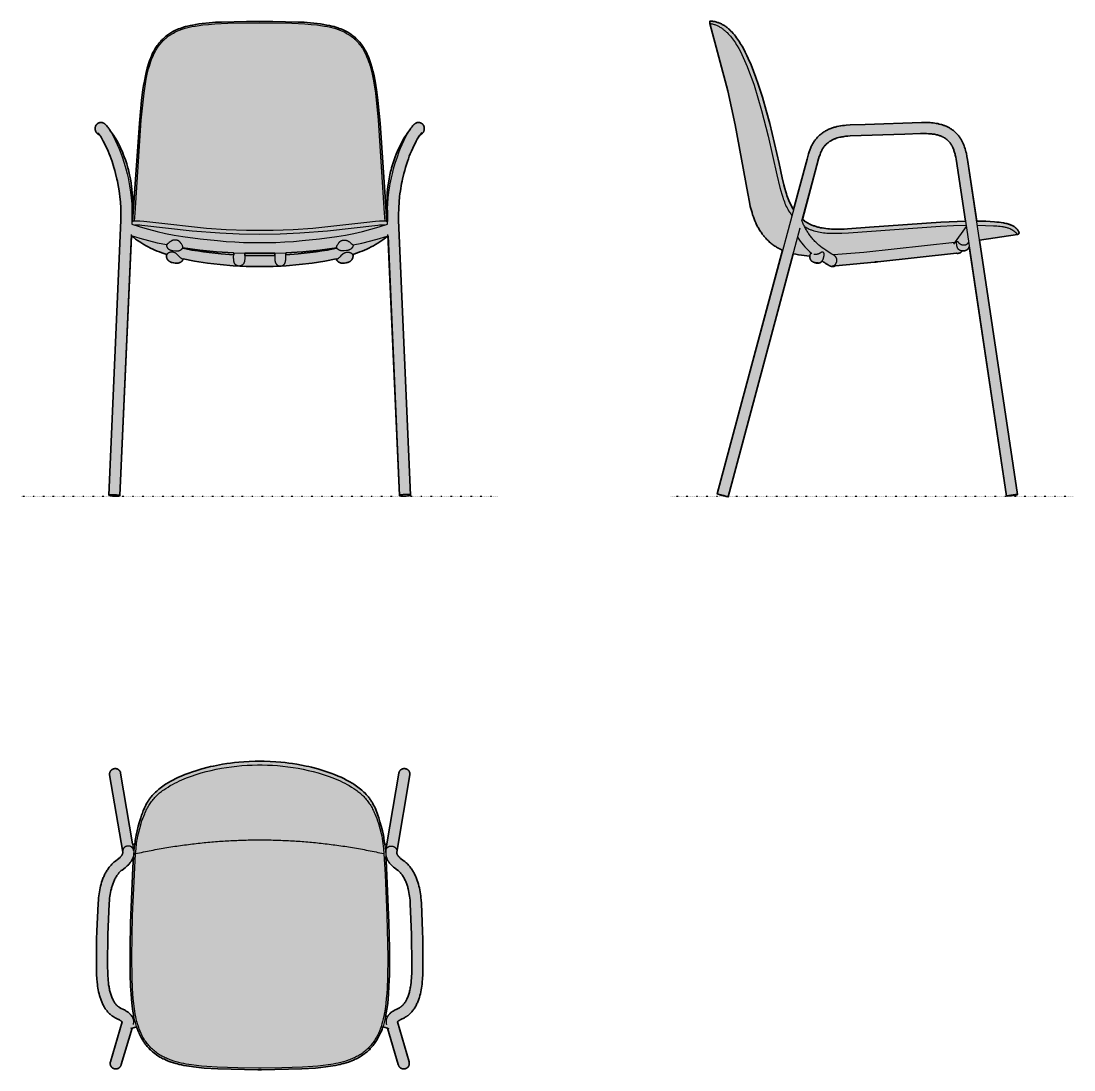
# Model space of a CAD drawing. Header units: millimetres. Extents: x 0 to 1796, y -978 to 810.
import ezdxf

# ---------------------------------------------------------------- set-up
doc = ezdxf.new("R2010")
doc.units = ezdxf.units.MM
doc.linetypes.add('Dots', pattern=[1, 0, -1])
doc.layers.add('Blocks', color=7, linetype='Continuous')
doc.layers.add('Blocks$Fill', color=7, linetype='Continuous', true_color=0xffffff)
for name, color, linetype, lineweight, true_color in [('Blocks$Inner', 7, 'Continuous', 25, 0x007f00), ('Blocks$Outline', 7, 'Continuous', 35, 0xff3f3f), ('Groud', 7, 'Dots', 25, 0x243775)]:
    doc.layers.add(name, color=color, linetype=linetype, lineweight=lineweight, true_color=true_color)

# ---------------------------------------------------------------- blocks, each defined once
blk = doc.blocks.new('13Eighty Armrest Dining Chair Top')
at = {"layer": 'Blocks$Fill'}
h = blk.add_hatch(color=256, dxfattribs=at)
h.paths.add_polyline_path([(491.4, 160.7), (495, 162.6), (515.4, 283.3), (515.4, 283.5), (515.5, 283.7), (515.5, 283.9), (515.6, 284.1), (515.6, 284.3), (515.7, 284.5), (515.8, 284.7), (515.9, 284.9), (515.9, 285.1), (516, 285.3), (516.1, 285.5), (516.2, 285.7), (516.3, 285.9), (516.4, 286.1), (516.5, 286.3), (516.6, 286.5), (516.7, 286.6), (516.9, 286.8), (517, 287), (517.1, 287.2), (517.2, 287.3), (517.4, 287.5), (517.5, 287.7), (517.7, 287.8), (517.8, 288), (518, 288.2), (518.1, 288.3), (518.3, 288.5), (518.4, 288.6), (518.6, 288.7), (518.8, 288.9), (518.9, 289), (519.1, 289.1), (519.3, 289.3), (519.5, 289.4), (519.7, 289.5), (519.8, 289.6), (520, 289.7), (520.2, 289.8), (520.4, 289.9), (520.6, 290), (520.8, 290.1), (521, 290.2), (521.2, 290.3), (521.4, 290.3), (521.6, 290.4), (521.8, 290.5), (522, 290.5), (522.2, 290.6), (522.4, 290.6), (522.6, 290.7), (522.9, 290.7), (523.1, 290.8), (523.3, 290.8), (523.5, 290.8), (523.7, 290.8), (523.9, 290.9), (524.1, 290.9), (524.4, 290.9), (524.6, 290.9), (524.8, 290.9), (525, 290.9), (525.2, 290.9), (525.4, 290.8), (525.7, 290.8), (525.9, 290.8), (526.1, 290.8), (526.3, 290.7), (526.5, 290.7), (526.7, 290.7), (526.9, 290.6), (527.1, 290.5), (527.3, 290.5), (527.5, 290.4), (527.8, 290.4), (528, 290.3), (528.2, 290.2), (528.4, 290.1), (528.6, 290), (528.7, 289.9), (528.9, 289.9), (529.1, 289.8), (529.3, 289.7), (529.5, 289.5), (529.7, 289.4), (529.9, 289.3), (530.1, 289.2), (530.2, 289.1), (530.4, 289), (530.6, 288.8), (530.8, 288.7), (530.9, 288.6), (531.1, 288.4), (531.3, 288.3), (531.4, 288.1), (531.6, 288), (531.7, 287.8), (531.9, 287.7), (532, 287.5), (532.2, 287.4), (532.3, 287.2), (532.4, 287), (532.6, 286.8), (532.7, 286.7), (532.8, 286.5), (532.9, 286.3), (533, 286.1), (533.1, 285.9), (533.2, 285.7), (533.3, 285.5), (533.4, 285.3), (533.5, 285.2), (533.6, 285), (533.7, 284.8), (533.7, 284.5), (533.8, 284.3), (533.9, 284.1), (533.9, 283.9), (534, 283.7), (534, 283.5), (534.1, 283.3), (534.1, 283.1), (534.1, 282.9), (534.2, 282.7), (534.2, 282.4), (534.2, 282.2), (534.2, 282), (534.2, 281.8), (534.2, 281.6), (534.2, 281.4), (534.2, 281.2), (534.2, 280.9), (534.2, 280.7), (534.2, 280.5), (534.2, 280.3), (534.1, 280.1), (511.9, 148.3), (511.9, 148), (511.9, 147.9), (511.9, 147.8), (511.9, 147.7), (511.9, 147.6), (511.9, 147.5), (511.9, 147.4), (511.9, 147.3), (511.9, 147.2), (511.9, 147), (511.9, 146.8), (512, 146.6), (512, 146.4), (512, 146.2), (512.1, 146), (512.1, 145.8), (512.2, 145.6), (512.3, 145.4), (512.3, 145.2), (512.4, 145), (512.5, 144.8), (512.6, 144.6), (512.7, 144.5), (512.7, 144.3), (512.8, 144.1), (512.9, 143.9), (513.2, 143.5), (513.4, 143.2), (513.6, 142.8), (513.9, 142.5), (514.1, 142.1), (514.4, 141.8), (514.6, 141.4), (514.9, 141.1), (515.2, 140.8), (515.7, 140.2), (516.3, 139.6), (516.9, 139), (517.5, 138.4), (518.2, 137.9), (518.8, 137.3), (520.1, 136.3), (525.5, 132.2), (526.8, 131.1), (528.1, 130), (529.3, 128.9), (530.5, 127.7), (531.7, 126.5), (532.8, 125.2), (533.9, 123.9), (534.9, 122.6), (536, 121.2), (536.9, 119.9), (537.9, 118.5), (538.8, 117.1), (539.7, 115.6), (540.5, 114.2), (541.3, 112.7), (542.1, 111.2), (542.8, 109.7), (543.6, 108.1), (544.3, 106.6), (544.9, 105.1), (545.6, 103.5), (546.2, 101.9), (546.7, 100.3), (547.8, 97.1), (548.8, 93.9), (549.6, 90.7), (550.4, 87.4), (551.1, 84.1), (551.7, 80.8), (552.2, 77.4), (552.7, 74.1), (553.1, 70.7), (553.4, 67.4), (553.9, 60.7), (555.9, 13.5), (556.3, 0), (556.5, -54), (556.3, -60.5), (555.9, -67), (555.4, -73.6), (555, -76.8), (554.6, -80.1), (554.1, -83.3), (553.6, -86.5), (552.9, -89.7), (552.2, -92.9), (551.4, -96.1), (550.4, -99.2), (549.9, -100.8), (549.4, -102.3), (548.8, -103.9), (547.6, -106.9), (547, -108.4), (546.3, -109.9), (545.6, -111.4), (544.9, -112.9), (544.1, -114.3), (543.3, -115.7), (542.4, -117.1), (541.5, -118.5), (540.6, -119.8), (539.6, -121.2), (538.6, -122.4), (537.6, -123.7), (536.5, -124.9), (535.9, -125.5), (535.3, -126.1), (534.8, -126.7), (534.2, -127.2), (533.6, -127.8), (533, -128.3), (532.3, -128.9), (531.7, -129.4), (531, -129.9), (530.4, -130.4), (529.7, -130.8), (529, -131.3), (528.4, -131.8), (527.7, -132.2), (527, -132.6), (526.3, -133), (524.8, -133.8), (519, -136.7), (518.2, -137.1), (517.5, -137.5), (516.8, -137.9), (516.1, -138.4), (515.5, -138.8), (514.8, -139.3), (514.5, -139.5), (514.1, -139.8), (513.8, -140), (513.7, -140.2), (513.5, -140.3), (513.4, -140.5), (513.2, -140.6), (513.1, -140.7), (512.9, -140.9), (512.8, -141), (512.8, -141.1), (532.9, -209.3), (533, -209.5), (533, -209.7), (533, -209.9), (533.1, -210), (533.1, -210.2), (533.1, -210.4), (533.2, -210.6), (533.2, -210.8), (533.2, -211), (533.2, -211.2), (533.2, -211.3), (533.2, -211.5), (533.2, -211.7), (533.2, -211.9), (533.2, -212.1), (533.2, -212.3), (533.2, -212.5), (533.2, -212.6), (533.2, -212.8), (533.2, -213), (533.1, -213.2), (533.1, -213.4), (533.1, -213.6), (533, -213.7), (533, -213.9), (532.9, -214.1), (532.9, -214.3), (532.8, -214.5), (532.8, -214.6), (532.7, -214.8), (532.7, -215), (532.6, -215.2), (532.5, -215.3), (532.5, -215.5), (532.4, -215.7), (532.3, -215.9), (532.2, -216), (532.1, -216.2), (532, -216.4), (532, -216.5), (531.9, -216.7), (531.8, -216.8), (531.7, -217), (531.6, -217.1), (531.4, -217.3), (531.3, -217.4), (531.2, -217.6), (531.1, -217.7), (531, -217.9), (530.9, -218), (530.7, -218.2), (530.6, -218.3), (530.5, -218.4), (530.4, -218.6), (530.2, -218.7), (530.1, -218.8), (529.9, -218.9), (529.8, -219.1), (529.7, -219.2), (529.5, -219.3), (529.4, -219.4), (529.2, -219.5), (529, -219.6), (528.9, -219.7), (528.7, -219.8), (528.6, -219.9), (528.4, -220), (528.3, -220.1), (528.1, -220.2), (527.9, -220.3), (527.8, -220.3), (527.6, -220.4), (527.4, -220.5), (527.2, -220.6), (527.1, -220.6), (526.9, -220.7), (526.7, -220.8), (526.5, -220.8), (526.4, -220.9), (526.2, -220.9), (526, -221), (525.8, -221), (525.6, -221), (525.5, -221.1), (525.3, -221.1), (525.1, -221.1), (524.9, -221.2), (524.7, -221.2), (524.5, -221.2), (524.3, -221.2), (524.2, -221.2), (524, -221.2), (523.8, -221.2), (523.6, -221.2), (523.4, -221.2), (523.2, -221.2), (523, -221.2), (522.9, -221.2), (522.7, -221.2), (522.5, -221.2), (522.3, -221.1), (522.1, -221.1), (521.9, -221.1), (521.7, -221), (521.6, -221), (521.4, -220.9), (521.2, -220.9), (521, -220.9), (520.8, -220.8), (520.7, -220.7), (520.5, -220.7), (520.3, -220.6), (520.1, -220.5), (520, -220.5), (519.8, -220.4), (519.6, -220.3), (519.5, -220.2), (519.3, -220.2), (519.1, -220.1), (519, -220), (518.8, -219.9), (518.7, -219.8), (518.5, -219.7), (518.3, -219.6), (518.2, -219.5), (518, -219.4), (517.9, -219.3), (517.7, -219.1), (517.6, -219), (517.5, -218.9), (517.3, -218.8), (517.2, -218.6), (517, -218.5), (516.9, -218.4), (516.8, -218.3), (516.7, -218.1), (516.5, -218), (516.4, -217.8), (516.3, -217.7), (516.2, -217.5), (516.1, -217.4), (516, -217.2), (515.9, -217.1), (515.8, -216.9), (515.7, -216.8), (515.6, -216.6), (515.5, -216.4), (515.4, -216.3), (515.3, -216.1), (515.2, -215.8), (515, -215.4), (514.9, -215.1), (514.7, -214.7), (514.6, -214.4), (514.4, -213.7), (496, -151.5), (488, -149.5), (486.7, -153.4), (485.5, -156.6), (484.6, -158.7), (483.6, -161), (482.6, -163.3), (481.5, -165.5), (480.3, -167.8), (479.1, -170), (477.8, -172.2), (476.3, -174.6), (475.4, -175.8), (474.5, -177.2), (473.5, -178.5), (472.4, -179.9), (471.3, -181.4), (470.1, -182.8), (468.9, -184.1), (467.8, -185.4), (466.7, -186.6), (465.6, -187.8), (464.5, -188.8), (463.4, -189.9), (461.3, -191.8), (459.4, -193.4), (458.6, -194), (457.9, -194.5), (457.2, -195.1), (454.2, -197.2), (451.8, -198.8), (450, -200), (448.5, -200.9), (447, -201.7), (445.3, -202.6), (443.3, -203.7), (440.8, -204.8), (438, -206.1), (435.2, -207.3), (432.5, -208.3), (429.5, -209.4), (425.5, -210.6), (421.5, -211.9), (418.4, -212.7), (415.4, -213.5), (411.8, -214.3), (407.6, -215.1), (398.7, -216.7), (391.1, -217.8), (382.4, -218.8), (373.1, -219.6), (349.9, -221.1), (281.2, -222.9), (278.2, -222.8), (275.1, -222.9), (206.4, -221.1), (183.2, -219.6), (174, -218.8), (165.3, -217.8), (157.7, -216.7), (148.7, -215.1), (144.5, -214.3), (140.9, -213.5), (138, -212.7), (134.8, -211.9), (130.8, -210.6), (126.9, -209.4), (123.8, -208.3), (121.1, -207.3), (118.3, -206.1), (115.5, -204.8), (113.1, -203.7), (111, -202.6), (109.3, -201.7), (107.8, -200.9), (106.3, -200), (104.5, -198.8), (102.2, -197.2), (99.1, -195.1), (98.4, -194.5), (97.7, -194), (96.9, -193.4), (95.1, -191.8), (92.9, -189.9), (91.8, -188.8), (90.8, -187.8), (89.7, -186.6), (88.5, -185.4), (87.4, -184.1), (86.2, -182.8), (85, -181.4), (83.9, -179.9), (82.8, -178.5), (81.8, -177.2), (80.9, -175.8), (80, -174.6), (78.5, -172.2), (77.2, -170), (76, -167.8), (74.9, -165.5), (73.7, -163.3), (72.7, -161), (71.7, -158.7), (70.8, -156.6), (69.6, -153.4), (68.8, -151.1), (68.3, -149.5), (60.3, -151.5), (41.7, -214.4), (41.6, -214.7), (41.5, -215.1), (41.3, -215.4), (41.2, -215.8), (41, -216.1), (40.9, -216.3), (40.8, -216.4), (40.7, -216.6), (40.7, -216.8), (40.6, -216.9), (40.5, -217.1), (40.4, -217.2), (40.2, -217.4), (40.1, -217.5), (40, -217.7), (39.9, -217.8), (39.8, -218), (39.7, -218.1), (39.5, -218.3), (39.4, -218.4), (39.3, -218.5), (39.1, -218.6), (39, -218.8), (38.9, -218.9), (38.7, -219), (38.6, -219.1), (38.4, -219.3), (38.3, -219.4), (38.1, -219.5), (38, -219.6), (37.8, -219.7), (37.7, -219.8), (37.5, -219.9), (37.3, -220), (37.2, -220.1), (37, -220.2), (36.9, -220.2), (36.7, -220.3), (36.5, -220.4), (36.3, -220.5), (36.2, -220.5), (36, -220.6), (35.8, -220.7), (35.6, -220.7), (35.5, -220.8), (35.3, -220.9), (35.1, -220.9), (34.9, -220.9), (34.8, -221), (34.6, -221), (34.4, -221.1), (34.2, -221.1), (34, -221.1), (33.8, -221.2), (33.7, -221.2), (33.5, -221.2), (33.3, -221.2), (33.1, -221.2), (32.9, -221.2), (32.7, -221.2), (32.5, -221.2), (32.3, -221.2), (32.2, -221.2), (32, -221.2), (31.8, -221.2), (31.6, -221.2), (31.4, -221.2), (31.2, -221.1), (31.1, -221.1), (30.9, -221.1), (30.7, -221), (30.5, -221), (30.3, -221), (30.1, -220.9), (30, -220.9), (29.8, -220.8), (29.6, -220.8), (29.4, -220.7), (29.3, -220.6), (29.1, -220.6), (28.9, -220.5), (28.7, -220.4), (28.6, -220.3), (28.4, -220.3), (28.2, -220.2), (28.1, -220.1), (27.9, -220), (27.7, -219.9), (27.6, -219.8), (27.4, -219.7), (27.3, -219.6), (27.1, -219.5), (27, -219.4), (26.8, -219.3), (26.7, -219.2), (26.5, -219.1), (26.4, -218.9), (26.2, -218.8), (26.1, -218.7), (26, -218.6), (25.8, -218.4), (25.7, -218.3), (25.6, -218.2), (25.5, -218), (25.3, -217.9), (25.2, -217.7), (25.1, -217.6), (25, -217.4), (24.9, -217.3), (24.8, -217.1), (24.7, -217), (24.6, -216.8), (24.5, -216.7), (24.4, -216.5), (24.3, -216.4), (24.2, -216.2), (24.1, -216), (24, -215.9), (23.9, -215.7), (23.9, -215.5), (23.8, -215.3), (23.7, -215.2), (23.7, -215), (23.6, -214.8), (23.5, -214.6), (23.5, -214.5), (23.4, -214.3), (23.4, -214.1), (23.3, -213.9), (23.3, -213.7), (23.3, -213.6), (23.2, -213.4), (23.2, -213.2), (23.2, -213), (23.1, -212.8), (23.1, -212.6), (23.1, -212.5), (23.1, -212.3), (23.1, -212.1), (23.1, -211.9), (23.1, -211.7), (23.1, -211.5), (23.1, -211.3), (23.1, -211.2), (23.1, -211), (23.1, -210.8), (23.2, -210.6), (23.2, -210.4), (23.2, -210.2), (23.2, -210), (23.3, -209.9), (23.3, -209.7), (23.4, -209.5), (23.4, -209.3), (23.4, -209.1), (43.6, -141.1), (43.4, -140.9), (43.3, -140.7), (43.1, -140.6), (43, -140.5), (42.8, -140.3), (42.7, -140.2), (42.5, -140), (42.2, -139.8), (41.9, -139.5), (41.5, -139.3), (40.9, -138.8), (40.2, -138.4), (39.5, -137.9), (38.8, -137.5), (38.1, -137.1), (37.4, -136.7), (31.5, -133.8), (30.1, -133), (29.3, -132.6), (28.6, -132.2), (28, -131.8), (27.3, -131.3), (26.6, -130.8), (25.9, -130.4), (25.3, -129.9), (24.6, -129.4), (24, -128.9), (23.4, -128.3), (22.8, -127.8), (22.1, -127.2), (21.6, -126.7), (21, -126.1), (20.4, -125.5), (19.8, -124.9), (18.7, -123.7), (17.7, -122.4), (16.7, -121.2), (15.7, -119.8), (14.8, -118.5), (13.9, -117.1), (13, -115.7), (12.2, -114.3), (11.5, -112.9), (10.7, -111.4), (10, -109.9), (9.3, -108.4), (8.7, -106.9), (7.5, -103.9), (6.9, -102.3), (6.4, -100.8), (5.9, -99.2), (5, -96.1), (4.1, -92.9), (3.4, -89.7), (2.7, -86.5), (2.2, -83.3), (1.7, -80.1), (1.3, -76.8), (0.9, -73.6), (0.4, -67), (0, -60.5), (-0.2, -54), (0, 0), (0.4, 13.5), (2.4, 60.7), (2.9, 67.4), (3.2, 70.7), (3.6, 74.1), (4.1, 77.4), (4.6, 80.8), (5.2, 84.1), (5.9, 87.4), (6.7, 90.7), (7.5, 93.9), (8.5, 97.1), (9.6, 100.3), (10.2, 101.9), (10.8, 103.5), (11.4, 105.1), (12.1, 106.6), (12.8, 108.1), (13.5, 109.7), (14.2, 111.2), (15, 112.7), (15.8, 114.2), (16.7, 115.6), (17.5, 117.1), (18.4, 118.5), (19.4, 119.9), (20.4, 121.2), (21.4, 122.6), (22.4, 123.9), (23.5, 125.2), (24.6, 126.5), (25.8, 127.7), (27, 128.9), (28.2, 130), (29.5, 131.1), (30.8, 132.2), (32.1, 133.2), (37.5, 137.3), (38.1, 137.9), (38.8, 138.4), (39.4, 139), (40, 139.6), (40.6, 140.2), (41.1, 140.8), (41.4, 141.1), (41.7, 141.4), (42, 141.8), (42.2, 142.1), (42.5, 142.5), (42.7, 142.8), (42.9, 143.2), (43.2, 143.5), (43.4, 143.9), (43.5, 144.1), (43.6, 144.3), (43.7, 144.5), (43.8, 144.6), (43.8, 144.8), (43.9, 145), (44, 145.2), (44.1, 145.4), (44.1, 145.6), (44.2, 145.8), (44.2, 146), (44.3, 146.2), (44.3, 146.4), (44.4, 146.6), (44.4, 146.8), (44.4, 147), (44.4, 147.2), (44.4, 147.3), (44.4, 147.4), (44.4, 147.5), (44.4, 147.6), (44.4, 147.7), (44.4, 147.8), (44.4, 147.9), (44.4, 148), (44.4, 148.1), (44.4, 148.3), (22.2, 280.3), (22.1, 280.5), (22.1, 280.7), (22.1, 280.9), (22.1, 281.2), (22.1, 281.4), (22.1, 281.6), (22.1, 281.8), (22.1, 282), (22.1, 282.2), (22.1, 282.4), (22.1, 282.7), (22.2, 282.9), (22.2, 283.1), (22.2, 283.3), (22.3, 283.5), (22.3, 283.7), (22.4, 283.9), (22.5, 284.1), (22.5, 284.3), (22.6, 284.5), (22.7, 284.8), (22.7, 285), (22.8, 285.2), (22.9, 285.3), (23, 285.5), (23.1, 285.7), (23.2, 285.9), (23.3, 286.1), (23.4, 286.3), (23.5, 286.5), (23.6, 286.7), (23.8, 286.8), (23.9, 287), (24, 287.2), (24.2, 287.4), (24.3, 287.5), (24.4, 287.7), (24.6, 287.8), (24.7, 288), (24.9, 288.1), (25.1, 288.3), (25.2, 288.4), (25.4, 288.6), (25.6, 288.7), (25.7, 288.8), (25.9, 289), (26.1, 289.1), (26.3, 289.2), (26.4, 289.3), (26.6, 289.4), (26.8, 289.5), (27, 289.7), (27.2, 289.8), (27.4, 289.9), (27.6, 289.9), (27.8, 290), (28, 290.1), (28.2, 290.2), (28.4, 290.3), (28.6, 290.4), (28.8, 290.4), (29, 290.5), (29.2, 290.5), (29.4, 290.6), (29.6, 290.7), (29.8, 290.7), (30, 290.7), (30.2, 290.8), (30.5, 290.8), (30.7, 290.8), (30.9, 290.8), (31.1, 290.9), (31.3, 290.9), (31.5, 290.9), (31.7, 290.9), (32, 290.9), (32.2, 290.9), (32.4, 290.9), (32.6, 290.8), (32.8, 290.8), (33, 290.8), (33.2, 290.8), (33.5, 290.7), (33.7, 290.7), (33.9, 290.6), (34.1, 290.6), (34.3, 290.5), (34.5, 290.5), (34.7, 290.4), (34.9, 290.3), (35.1, 290.3), (35.3, 290.2), (35.5, 290.1), (35.7, 290), (35.9, 289.9), (36.1, 289.8), (36.3, 289.7), (36.5, 289.6), (36.7, 289.5), (36.8, 289.4), (37, 289.3), (37.2, 289.1), (37.4, 289), (37.6, 288.9), (37.7, 288.7), (37.9, 288.6), (38, 288.5), (38.2, 288.3), (38.4, 288.2), (38.5, 288), (38.7, 287.8), (38.8, 287.7), (38.9, 287.5), (39.1, 287.3), (39.2, 287.2), (39.3, 287), (39.5, 286.8), (39.6, 286.6), (39.7, 286.5), (39.8, 286.3), (39.9, 286.1), (40, 285.9), (40.1, 285.7), (40.2, 285.5), (40.3, 285.3), (40.4, 285.1), (40.5, 284.9), (40.5, 284.7), (40.6, 284.5), (40.7, 284.3), (40.7, 284.1), (40.8, 283.9), (40.8, 283.7), (40.9, 283.5), (40.9, 283.3), (61.3, 162.6), (64.9, 160.7), (65.7, 167.6), (66.3, 171.6), (66.7, 174.2), (67.3, 177.1), (68.9, 184.5), (70.9, 192.6), (73.1, 200.3), (75.1, 206.7), (76.6, 211.3), (78, 215.1), (79.5, 219.2), (80.4, 221.4), (81.5, 223.8), (82.6, 226.2), (83.9, 228.8), (85.3, 231.3), (86.7, 233.8), (87.4, 235), (88.1, 236.1), (88.9, 237.3), (89.7, 238.4), (90.4, 239.5), (91.2, 240.6), (92.1, 241.6), (92.9, 242.7), (94.8, 244.8), (96.6, 246.9), (98.6, 248.9), (100.5, 250.9), (102.4, 252.6), (104.4, 254.3), (106.3, 256), (108.5, 257.6), (110.7, 259.3), (113, 261), (117.6, 264.1), (119.6, 265.4), (121.6, 266.6), (123.6, 267.8), (125.6, 268.9), (130.2, 271.4), (134.9, 273.8), (139.4, 276), (144.4, 278.2), (150.6, 280.7), (157.3, 283.3), (163.5, 285.5), (169.1, 287.3), (174.1, 288.9), (179.2, 290.3), (189.9, 293.2), (194.2, 294.2), (199.2, 295.2), (214.9, 298.2), (222.1, 299.3), (228.5, 300.2), (235, 301), (242.2, 301.7), (250.8, 302.4), (260.2, 303), (270.6, 303.4), (278.2, 303.4), (296.1, 303), (305.5, 302.4), (314.1, 301.7), (321.3, 301), (327.8, 300.2), (334.2, 299.3), (341.4, 298.2), (357.1, 295.2), (362.1, 294.2), (366.4, 293.2), (377.1, 290.3), (382.2, 288.9), (387.2, 287.3), (392.8, 285.5), (399.1, 283.3), (405.7, 280.7), (411.9, 278.2), (416.9, 276), (421.4, 273.8), (426.1, 271.4), (430.7, 268.9), (432.8, 267.8), (434.7, 266.6), (436.7, 265.4), (438.7, 264.1), (443.3, 261), (445.6, 259.3), (447.9, 257.6), (450, 256), (452, 254.3), (453.9, 252.6), (455.8, 250.9), (457.7, 248.9), (459.7, 246.9), (461.6, 244.8), (463.4, 242.7), (464.2, 241.6), (465.1, 240.6), (465.9, 239.5), (466.7, 238.4), (467.4, 237.3), (468.2, 236.1), (468.9, 235), (469.6, 233.8), (471.1, 231.3), (472.4, 228.8), (473.7, 226.2), (474.9, 223.8), (475.9, 221.4), (476.8, 219.2), (478.4, 215.1), (479.7, 211.3), (481.2, 206.7), (483.2, 200.3), (485.4, 192.6), (487.4, 184.5), (489, 177.1), (489.6, 174.2), (490, 171.6), (490.6, 167.6), (491.4, 160.8)], flags=0)
h.paths.add_polyline_path([(63.5, -131.2), (61.4, -119.2), (60.6, -113.2), (60, -108.9), (58.7, -93.6), (57.8, -79.9), (57.1, -60.6), (56.9, -15.5), (57.8, 28), (61.9, 121.9), (63.1, 140.3), (62.5, 140.7), (62.2, 139.9), (62, 139.1), (61.7, 138.3), (61.4, 137.6), (61, 136.8), (60.7, 136.1), (60.3, 135.3), (59.9, 134.6), (59.5, 133.9), (59.1, 133.2), (58.7, 132.5), (58.2, 131.8), (57.7, 131.2), (57.3, 130.5), (56.8, 129.9), (56.2, 129.2), (55.7, 128.6), (55.2, 128), (54.6, 127.4), (53.5, 126.2), (52.3, 125.1), (51.1, 124), (49.9, 122.9), (48.6, 121.9), (42.1, 116.9), (41.5, 116.4), (40.9, 115.8), (40.3, 115.3), (39.7, 114.7), (39.1, 114.1), (38.6, 113.5), (38, 112.9), (37.5, 112.3), (37, 111.7), (36.5, 111.1), (36, 110.4), (35.5, 109.7), (34.6, 108.4), (33.7, 107), (32.8, 105.6), (32, 104.2), (31.2, 102.8), (30.5, 101.3), (29.8, 99.8), (29.2, 98.3), (28.5, 96.8), (28, 95.3), (27.4, 93.8), (26.9, 92.2), (26.4, 90.7), (25.9, 89.1), (25.5, 87.5), (25.1, 85.9), (24.3, 82.8), (23.7, 79.6), (23.1, 76.3), (22.6, 73.1), (22.2, 69.9), (21.9, 66.6), (21.4, 60.1), (19.2, 7.9), (18.7, -44.4), (19, -59.2), (19.2, -62.9), (19.4, -66.6), (19.7, -70.3), (20.1, -73.9), (20.5, -77.6), (21.1, -81.3), (21.4, -83.1), (21.8, -84.9), (22.2, -86.7), (22.6, -88.5), (23.1, -90.3), (23.6, -92.1), (24.1, -93.9), (24.7, -95.6), (25.3, -97.4), (26, -99.1), (26.7, -100.8), (27.5, -102.5), (27.9, -103.3), (28.3, -104.1), (28.7, -104.9), (29.2, -105.7), (29.7, -106.5), (30.2, -107.3), (30.7, -108.1), (31.2, -108.8), (31.7, -109.6), (32.3, -110.3), (32.9, -111), (33.5, -111.7), (34.1, -112.4), (34.5, -112.7), (34.8, -113.1), (35.1, -113.4), (35.5, -113.7), (35.8, -114), (36.2, -114.3), (36.5, -114.6), (36.9, -114.9), (37.3, -115.1), (37.7, -115.4), (38, -115.7), (38.4, -115.9), (38.8, -116.1), (39.2, -116.4), (40, -116.8), (40.9, -117.3), (45.8, -119.7), (47.5, -120.6), (49.1, -121.5), (50.6, -122.5), (51.4, -123), (52.2, -123.5), (52.9, -124.1), (53.6, -124.6), (54.4, -125.2), (55.1, -125.8), (55.8, -126.4), (56.4, -127.1), (57.1, -127.7), (57.4, -128), (57.7, -128.4), (58, -128.7), (58.3, -129.1), (58.6, -129.5), (58.9, -129.8), (59.2, -130.2), (59.4, -130.6), (59.7, -131), (59.9, -131.3), (60.2, -131.7), (60.3, -131.9)], flags=0)
h.paths.add_polyline_path([(496, -131.9), (496.4, -131.3), (496.6, -131), (496.9, -130.6), (497.2, -130.2), (497.4, -129.8), (497.7, -129.5), (498, -129.1), (498.3, -128.7), (498.6, -128.4), (498.9, -128), (499.2, -127.7), (499.9, -127.1), (500.5, -126.4), (501.2, -125.8), (501.9, -125.2), (502.7, -124.6), (503.4, -124.1), (504.2, -123.5), (504.9, -123), (505.7, -122.5), (507.3, -121.5), (508.9, -120.6), (510.5, -119.7), (515.5, -117.3), (516.3, -116.8), (517.1, -116.4), (517.5, -116.1), (517.9, -115.9), (518.3, -115.7), (518.7, -115.4), (519, -115.1), (519.4, -114.9), (519.8, -114.6), (520.1, -114.3), (520.5, -114), (520.8, -113.7), (521.2, -113.4), (521.5, -113.1), (521.8, -112.7), (522.2, -112.4), (522.8, -111.7), (523.4, -111), (524, -110.3), (524.6, -109.6), (525.1, -108.8), (525.6, -108.1), (526.2, -107.3), (526.6, -106.5), (527.1, -105.7), (527.6, -104.9), (528, -104.1), (528.4, -103.3), (528.9, -102.5), (529.6, -100.8), (530.4, -99.1), (531, -97.4), (531.6, -95.6), (532.2, -93.9), (532.8, -92.1), (533.3, -90.3), (533.7, -88.5), (534.1, -86.7), (534.5, -84.9), (534.9, -83.1), (535.2, -81.3), (535.8, -77.6), (536.3, -73.9), (536.6, -70.3), (536.9, -66.6), (537.2, -62.9), (537.3, -59.2), (537.6, -44.4), (537.2, 7.9), (534.9, 60.1), (534.4, 66.6), (534.1, 69.9), (533.7, 73.1), (533.2, 76.3), (532.6, 79.6), (532, 82.8), (531.3, 85.9), (530.8, 87.5), (530.4, 89.1), (529.9, 90.7), (529.4, 92.2), (528.9, 93.8), (528.4, 95.3), (527.8, 96.8), (527.1, 98.3), (526.5, 99.8), (525.8, 101.3), (525.1, 102.8), (524.3, 104.2), (523.5, 105.6), (522.7, 107), (521.8, 108.4), (520.8, 109.7), (520.3, 110.4), (519.9, 111.1), (519.3, 111.7), (518.8, 112.3), (518.3, 112.9), (517.7, 113.5), (517.2, 114.1), (516.6, 114.7), (516, 115.3), (515.4, 115.8), (514.8, 116.4), (514.2, 116.9), (512.9, 117.9), (506.4, 122.9), (505.2, 124), (504, 125.1), (502.8, 126.2), (501.7, 127.4), (501.1, 128), (500.6, 128.6), (500.1, 129.2), (499.6, 129.9), (499.1, 130.5), (498.6, 131.2), (498.1, 131.8), (497.7, 132.5), (497.2, 133.2), (496.8, 133.9), (496.4, 134.6), (496, 135.3), (495.6, 136.1), (495.3, 136.8), (494.9, 137.6), (494.6, 138.3), (494.4, 139.1), (494.1, 139.9), (493.9, 140.6), (493.8, 140.7), (493.2, 140.3), (498.5, 28), (499.4, -15.5), (499.2, -60.6), (498.5, -79.9), (497.7, -93.6), (496.3, -108.9), (495.8, -113.2), (494.9, -119.2), (493.8, -125.8), (492.8, -131.2)], flags=0)
at = {"layer": 'Blocks$Inner'}
for points in [[(44.4, 148.3), (22.2, 280.1), (22.2, 280.3), (22.1, 280.5), (22.1, 280.7), (22.1, 280.9), (22.1, 281.2), (22.1, 281.4), (22.1, 281.6), (22.1, 281.8), (22.1, 282), (22.1, 282.2), (22.1, 282.4), (22.1, 282.7), (22.2, 282.9), (22.2, 283.1), (22.2, 283.3), (22.3, 283.5), (22.3, 283.7), (22.4, 283.9), (22.5, 284.1), (22.5, 284.3), (22.6, 284.5), (22.7, 284.8), (22.7, 285), (22.8, 285.2), (22.9, 285.3), (23, 285.5), (23.1, 285.7), (23.2, 285.9), (23.3, 286.1), (23.4, 286.3), (23.5, 286.5), (23.6, 286.7), (23.8, 286.8), (23.9, 287), (24, 287.2), (24.2, 287.4), (24.3, 287.5), (24.4, 287.7), (24.6, 287.8), (24.7, 288), (24.9, 288.1), (25.1, 288.3), (25.2, 288.4), (25.4, 288.6), (25.6, 288.7), (25.7, 288.8), (25.9, 289), (26.1, 289.1), (26.3, 289.2), (26.4, 289.3), (26.6, 289.4), (26.8, 289.5), (27, 289.7), (27.2, 289.8), (27.4, 289.9), (27.6, 289.9), (27.8, 290), (28, 290.1), (28.2, 290.2), (28.4, 290.3), (28.6, 290.4), (28.8, 290.4), (29, 290.5), (29.2, 290.5), (29.4, 290.6), (29.6, 290.7), (29.8, 290.7), (30, 290.7), (30.2, 290.8), (30.5, 290.8), (30.7, 290.8), (30.9, 290.8), (31.1, 290.9), (31.3, 290.9), (31.5, 290.9), (31.7, 290.9), (32, 290.9), (32.2, 290.9), (32.4, 290.9), (32.6, 290.8), (32.8, 290.8), (33, 290.8), (33.2, 290.8), (33.5, 290.7), (33.7, 290.7), (33.9, 290.6), (34.1, 290.6), (34.3, 290.5), (34.5, 290.5), (34.7, 290.4), (34.9, 290.3), (35.1, 290.3), (35.3, 290.2), (35.5, 290.1), (35.7, 290), (35.9, 289.9), (36.1, 289.8), (36.3, 289.7), (36.5, 289.6), (36.7, 289.5), (36.8, 289.4), (37, 289.3), (37.2, 289.1), (37.4, 289), (37.6, 288.9), (37.7, 288.7), (37.9, 288.6), (38, 288.5), (38.2, 288.3), (38.4, 288.2), (38.5, 288), (38.7, 287.8), (38.8, 287.7), (38.9, 287.5), (39.1, 287.3), (39.2, 287.2), (39.3, 287), (39.5, 286.8), (39.6, 286.6), (39.7, 286.5), (39.8, 286.3), (39.9, 286.1), (40, 285.9), (40.1, 285.7), (40.2, 285.5), (40.3, 285.3), (40.4, 285.1), (40.5, 284.9), (40.5, 284.7), (40.6, 284.5), (40.7, 284.3), (40.7, 284.1), (40.8, 283.9), (40.8, 283.7), (40.9, 283.5), (40.9, 283.3), (61.3, 162.6), (64.9, 160.7)], [(511.9, 148.3), (534.1, 280.1), (534.2, 280.3), (534.2, 280.5), (534.2, 280.7), (534.2, 280.9), (534.2, 281.2), (534.2, 281.4), (534.2, 281.6), (534.2, 281.8), (534.2, 282), (534.2, 282.2), (534.2, 282.4), (534.2, 282.7), (534.1, 282.9), (534.1, 283.1), (534.1, 283.3), (534, 283.5), (534, 283.7), (533.9, 283.9), (533.9, 284.1), (533.8, 284.3), (533.7, 284.5), (533.7, 284.8), (533.6, 285), (533.5, 285.2), (533.4, 285.3), (533.3, 285.5), (533.2, 285.7), (533.1, 285.9), (533, 286.1), (532.9, 286.3), (532.8, 286.5), (532.7, 286.7), (532.6, 286.8), (532.4, 287), (532.3, 287.2), (532.2, 287.4), (532, 287.5), (531.9, 287.7), (531.7, 287.8), (531.6, 288), (531.4, 288.1), (531.3, 288.3), (531.1, 288.4), (530.9, 288.6), (530.8, 288.7), (530.6, 288.8), (530.4, 289), (530.2, 289.1), (530.1, 289.2), (529.9, 289.3), (529.7, 289.4), (529.5, 289.5), (529.3, 289.7), (529.1, 289.8), (528.9, 289.9), (528.7, 289.9), (528.6, 290), (528.4, 290.1), (528.2, 290.2), (528, 290.3), (527.8, 290.4), (527.5, 290.4), (527.3, 290.5), (527.1, 290.5), (526.9, 290.6), (526.7, 290.7), (526.5, 290.7), (526.3, 290.7), (526.1, 290.8), (525.9, 290.8), (525.7, 290.8), (525.4, 290.8), (525.2, 290.9), (525, 290.9), (524.8, 290.9), (524.6, 290.9), (524.4, 290.9), (524.1, 290.9), (523.9, 290.9), (523.7, 290.8), (523.5, 290.8), (523.3, 290.8), (523.1, 290.8), (522.9, 290.7), (522.6, 290.7), (522.4, 290.6), (522.2, 290.6), (522, 290.5), (521.8, 290.5), (521.6, 290.4), (521.4, 290.3), (521.2, 290.3), (521, 290.2), (520.8, 290.1), (520.6, 290), (520.4, 289.9), (520.2, 289.8), (520, 289.7), (519.8, 289.6), (519.7, 289.5), (519.5, 289.4), (519.3, 289.3), (519.1, 289.1), (518.9, 289), (518.8, 288.9), (518.6, 288.7), (518.4, 288.6), (518.3, 288.5), (518.1, 288.3), (518, 288.2), (517.8, 288), (517.7, 287.8), (517.5, 287.7), (517.4, 287.5), (517.2, 287.3), (517.1, 287.2), (517, 287), (516.9, 286.8), (516.7, 286.6), (516.6, 286.5), (516.5, 286.3), (516.4, 286.1), (516.3, 285.9), (516.2, 285.7), (516.1, 285.5), (516, 285.3), (515.9, 285.1), (515.9, 284.9), (515.8, 284.7), (515.7, 284.5), (515.6, 284.3), (515.6, 284.1), (515.5, 283.9), (515.5, 283.7), (515.4, 283.5), (515.4, 283.3), (495, 162.6), (491.4, 160.7)], [(61.3, 162.6), (63.1, 151.3), (63.1, 151.5), (63, 151.8), (63, 152), (62.9, 152.2), (62.9, 152.4), (62.8, 152.6), (62.7, 152.8), (62.7, 153), (62.6, 153.2), (62.5, 153.4), (62.4, 153.6), (62.3, 153.8), (62.2, 154), (62.1, 154.1), (62, 154.3), (61.9, 154.5), (61.8, 154.7), (61.7, 154.9), (61.5, 155), (61.4, 155.2), (61.3, 155.4), (61.1, 155.6), (61, 155.7), (60.9, 155.9), (60.7, 156), (60.6, 156.2), (60.4, 156.3), (60.3, 156.5), (60.1, 156.6), (59.9, 156.8), (59.8, 156.9), (59.6, 157), (59.4, 157.2), (59.2, 157.3), (59.1, 157.4), (58.9, 157.5), (58.7, 157.6), (58.5, 157.7), (58.3, 157.8), (58.1, 157.9), (57.9, 158), (57.7, 158.1), (57.5, 158.2), (57.3, 158.3), (57.1, 158.4), (56.9, 158.4), (56.7, 158.5), (56.5, 158.6), (56.3, 158.6), (56.1, 158.7), (55.9, 158.7), (55.7, 158.8), (55.5, 158.8), (55.3, 158.8), (55.1, 158.8), (54.8, 158.9), (54.6, 158.9), (54.4, 158.9), (54.2, 158.9), (54, 158.9), (53.8, 158.9), (53.6, 158.9), (53.3, 158.9), (53.1, 158.9), (52.9, 158.9), (52.7, 158.9), (52.5, 158.8), (52.3, 158.8), (52.1, 158.8), (51.9, 158.7), (51.7, 158.7), (51.4, 158.6), (51.2, 158.5), (51, 158.5), (50.8, 158.4), (50.6, 158.3), (50.4, 158.3), (50.2, 158.2), (50, 158.1), (49.8, 158), (49.6, 157.9), (49.4, 157.8), (49.3, 157.7), (49.1, 157.6), (48.9, 157.5), (48.7, 157.4), (48.5, 157.3), (48.3, 157.2), (48.2, 157.1), (48, 156.9), (47.8, 156.8), (47.6, 156.7), (47.5, 156.5), (47.3, 156.4), (47.2, 156.2), (47, 156.1), (46.9, 155.9), (46.7, 155.8), (46.6, 155.6), (46.4, 155.5), (46.3, 155.3), (46.1, 155.1), (46, 155), (45.9, 154.8), (45.8, 154.6), (45.7, 154.4), (45.5, 154.2), (45.4, 154.1), (45.3, 153.9), (45.2, 153.7), (45.1, 153.5), (45.1, 153.3), (45, 153.1), (44.9, 152.9), (44.8, 152.7), (44.8, 152.5), (44.7, 152.3), (44.6, 152.1), (44.6, 151.9), (44.5, 151.7), (44.5, 151.5), (44.4, 151.2), (44.4, 151), (44.4, 150.8), (44.3, 150.6), (44.3, 150.4), (44.3, 150.2), (44.3, 150), (44.3, 149.8), (44.3, 149.5), (44.3, 149.3), (44.3, 149.1), (44.3, 148.9), (44.3, 148.7), (44.4, 148.5), (44.4, 148.3), (44.4, 148.1), (44.4, 148), (44.4, 147.9), (44.4, 147.8), (44.4, 147.7), (44.4, 147.6), (44.4, 147.5), (44.4, 147.4), (44.4, 147.3), (44.4, 147.2), (44.4, 147), (44.4, 146.8), (44.4, 146.6), (44.3, 146.4), (44.3, 146.2), (44.2, 146), (44.2, 145.8), (44.1, 145.6), (44.1, 145.4), (44, 145.2), (43.9, 145), (43.8, 144.8), (43.8, 144.6), (43.7, 144.5), (43.6, 144.3), (43.5, 144.1), (43.4, 143.9), (43.2, 143.5), (42.9, 143.2), (42.7, 142.8), (42.5, 142.5), (42.2, 142.1), (42, 141.8), (41.7, 141.4), (41.4, 141.1), (41.1, 140.8), (40.6, 140.2), (40, 139.6), (39.4, 139), (38.8, 138.4), (38.1, 137.9), (37.5, 137.3), (36.2, 136.3), (32.1, 133.2), (30.8, 132.2), (29.5, 131.1), (28.2, 130), (27, 128.9), (25.8, 127.7), (24.6, 126.5), (23.5, 125.2), (22.4, 123.9), (21.4, 122.6), (20.4, 121.2), (19.4, 119.9), (18.4, 118.5), (17.5, 117.1), (16.7, 115.6), (15.8, 114.2), (15, 112.7), (14.2, 111.2), (13.5, 109.7), (12.8, 108.1), (12.1, 106.6), (11.4, 105.1), (10.8, 103.5), (10.2, 101.9), (9.6, 100.3), (8.5, 97.1), (7.5, 93.9), (6.7, 90.7), (5.9, 87.4), (5.2, 84.1), (4.6, 80.8), (4.1, 77.4), (3.6, 74.1), (3.2, 70.7), (2.9, 67.4), (2.4, 60.7), (0.4, 13.5), (0, 0), (-0.2, -54), (0, -60.5), (0.4, -67), (0.9, -73.6), (1.3, -76.8), (1.7, -80.1), (2.2, -83.3), (2.7, -86.5), (3.4, -89.7), (4.1, -92.9), (5, -96.1), (5.9, -99.2), (6.4, -100.8), (6.9, -102.3), (7.5, -103.9), (8.7, -106.9), (9.3, -108.4), (10, -109.9), (10.7, -111.4), (11.5, -112.9), (12.2, -114.3), (13, -115.7), (13.9, -117.1), (14.8, -118.5), (15.7, -119.8), (16.7, -121.2), (17.7, -122.4), (18.7, -123.7), (19.8, -124.9), (20.4, -125.5), (21, -126.1), (21.6, -126.7), (22.1, -127.2), (22.8, -127.8), (23.4, -128.3), (24, -128.9), (24.6, -129.4), (25.3, -129.9), (25.9, -130.4), (26.6, -130.8), (27.3, -131.3), (28, -131.8), (28.6, -132.2), (29.3, -132.6), (30.1, -133), (31.5, -133.8), (37.4, -136.7), (38.1, -137.1), (38.8, -137.5), (39.5, -137.9), (40.2, -138.4), (40.9, -138.8), (41.5, -139.3), (41.9, -139.5), (42.2, -139.8), (42.5, -140), (42.7, -140.2), (42.8, -140.3), (43, -140.5), (43.1, -140.6), (43.3, -140.7), (43.4, -140.9), (43.5, -141), (43.6, -141.1)], [(495, 162.6), (493.2, 151.3), (493.2, 151.5), (493.3, 151.8), (493.3, 152), (493.4, 152.2), (493.4, 152.4), (493.5, 152.6), (493.6, 152.8), (493.7, 153), (493.7, 153.2), (493.8, 153.4), (493.9, 153.6), (494, 153.8), (494.1, 154), (494.2, 154.1), (494.3, 154.3), (494.4, 154.5), (494.5, 154.7), (494.7, 154.9), (494.8, 155), (494.9, 155.2), (495, 155.4), (495.2, 155.6), (495.3, 155.7), (495.5, 155.9), (495.6, 156), (495.8, 156.2), (495.9, 156.3), (496.1, 156.5), (496.2, 156.6), (496.4, 156.8), (496.6, 156.9), (496.7, 157), (496.9, 157.2), (497.1, 157.3), (497.3, 157.4), (497.4, 157.5), (497.6, 157.6), (497.8, 157.7), (498, 157.8), (498.2, 157.9), (498.4, 158), (498.6, 158.1), (498.8, 158.2), (499, 158.3), (499.2, 158.4), (499.4, 158.4), (499.6, 158.5), (499.8, 158.6), (500, 158.6), (500.2, 158.7), (500.4, 158.7), (500.6, 158.8), (500.8, 158.8), (501, 158.8), (501.3, 158.8), (501.5, 158.9), (501.7, 158.9), (501.9, 158.9), (502.1, 158.9), (502.3, 158.9), (502.5, 158.9), (502.8, 158.9), (503, 158.9), (503.2, 158.9), (503.4, 158.9), (503.6, 158.9), (503.8, 158.8), (504, 158.8), (504.2, 158.8), (504.5, 158.7), (504.7, 158.7), (504.9, 158.6), (505.1, 158.5), (505.3, 158.5), (505.5, 158.4), (505.7, 158.3), (505.9, 158.3), (506.1, 158.2), (506.3, 158.1), (506.5, 158), (506.7, 157.9), (506.9, 157.8), (507.1, 157.7), (507.3, 157.6), (507.4, 157.5), (507.6, 157.4), (507.8, 157.3), (508, 157.2), (508.2, 157.1), (508.3, 156.9), (508.5, 156.8), (508.7, 156.7), (508.8, 156.5), (509, 156.4), (509.2, 156.2), (509.3, 156.1), (509.5, 155.9), (509.6, 155.8), (509.8, 155.6), (509.9, 155.5), (510, 155.3), (510.2, 155.1), (510.3, 155), (510.4, 154.8), (510.5, 154.6), (510.7, 154.4), (510.8, 154.2), (510.9, 154.1), (511, 153.9), (511.1, 153.7), (511.2, 153.5), (511.3, 153.3), (511.3, 153.1), (511.4, 152.9), (511.5, 152.7), (511.6, 152.5), (511.6, 152.3), (511.7, 152.1), (511.8, 151.9), (511.8, 151.7), (511.8, 151.5), (511.9, 151.2), (511.9, 151), (512, 150.8), (512, 150.6), (512, 150.4), (512, 150.2), (512, 150), (512, 149.8), (512, 149.5), (512, 149.3), (512, 149.1), (512, 148.9), (512, 148.7), (512, 148.5), (511.9, 148.3), (511.9, 148.1), (511.9, 148), (511.9, 147.9), (511.9, 147.8), (511.9, 147.7), (511.9, 147.6), (511.9, 147.5), (511.9, 147.4), (511.9, 147.3), (511.9, 147.2), (511.9, 147), (511.9, 146.8), (512, 146.6), (512, 146.4), (512, 146.2), (512.1, 146), (512.1, 145.8), (512.2, 145.6), (512.3, 145.4), (512.3, 145.2), (512.4, 145), (512.5, 144.8), (512.6, 144.6), (512.7, 144.5), (512.7, 144.3), (512.8, 144.1), (512.9, 143.9), (513.2, 143.5), (513.4, 143.2), (513.6, 142.8), (513.9, 142.5), (514.1, 142.1), (514.4, 141.8), (514.6, 141.4), (514.9, 141.1), (515.2, 140.8), (515.7, 140.2), (516.3, 139.6), (516.9, 139), (517.5, 138.4), (518.2, 137.9), (518.8, 137.3), (520.1, 136.3), (524.2, 133.2), (525.5, 132.2), (526.8, 131.1), (528.1, 130), (529.3, 128.9), (530.5, 127.7), (531.7, 126.5), (532.8, 125.2), (533.9, 123.9), (534.9, 122.6), (536, 121.2), (536.9, 119.9), (537.9, 118.5), (538.8, 117.1), (539.7, 115.6), (540.5, 114.2), (541.3, 112.7), (542.1, 111.2), (542.8, 109.7), (543.6, 108.1), (544.3, 106.6), (544.9, 105.1), (545.6, 103.5), (546.2, 101.9), (546.7, 100.3), (547.8, 97.1), (548.8, 93.9), (549.6, 90.7), (550.4, 87.4), (551.1, 84.1), (551.7, 80.8), (552.2, 77.4), (552.7, 74.1), (553.1, 70.7), (553.4, 67.4), (553.9, 60.7), (555.9, 13.5), (556.3, 0), (556.5, -54), (556.3, -60.5), (555.9, -67), (555.4, -73.6), (555, -76.8), (554.6, -80.1), (554.1, -83.3), (553.6, -86.5), (552.9, -89.7), (552.2, -92.9), (551.4, -96.1), (550.4, -99.2), (549.9, -100.8), (549.4, -102.3), (548.8, -103.9), (547.6, -106.9), (547, -108.4), (546.3, -109.9), (545.6, -111.4), (544.9, -112.9), (544.1, -114.3), (543.3, -115.7), (542.4, -117.1), (541.5, -118.5), (540.6, -119.8), (539.6, -121.2), (538.6, -122.4), (537.6, -123.7), (536.5, -124.9), (535.9, -125.5), (535.3, -126.1), (534.8, -126.7), (534.2, -127.2), (533.6, -127.8), (533, -128.3), (532.3, -128.9), (531.7, -129.4), (531, -129.9), (530.4, -130.4), (529.7, -130.8), (529, -131.3), (528.4, -131.8), (527.7, -132.2), (527, -132.6), (526.3, -133), (524.8, -133.8), (519, -136.7), (518.2, -137.1), (517.5, -137.5), (516.8, -137.9), (516.1, -138.4), (515.5, -138.8), (514.8, -139.3), (514.5, -139.5), (514.1, -139.8), (513.8, -140), (513.7, -140.2), (513.5, -140.3), (513.4, -140.5), (513.2, -140.6), (513.1, -140.7), (512.9, -140.9), (512.8, -141), (512.8, -141.1)], [(63.1, 151.3), (63.3, 150.3), (63.4, 149.5), (63.4, 148.7), (63.4, 147.9), (63.4, 147.1), (63.4, 146.3), (63.3, 145.4), (63.3, 144.6), (63.2, 143.8), (63, 143), (62.9, 142.2), (62.7, 141.4), (62.5, 140.6), (62.2, 139.9), (62, 139.1), (61.7, 138.3), (61.4, 137.6), (61, 136.8), (60.7, 136.1), (60.3, 135.3), (59.9, 134.6), (59.5, 133.9), (59.1, 133.2), (58.7, 132.5), (58.2, 131.8), (57.7, 131.2), (57.3, 130.5), (56.8, 129.9), (56.2, 129.2), (55.7, 128.6), (55.2, 128), (54.6, 127.4), (53.5, 126.2), (52.3, 125.1), (51.1, 124), (49.9, 122.9), (48.6, 121.9), (43.4, 117.9), (42.1, 116.9), (41.5, 116.4), (40.9, 115.8), (40.3, 115.3), (39.7, 114.7), (39.1, 114.1), (38.6, 113.5), (38, 112.9), (37.5, 112.3), (37, 111.7), (36.5, 111.1), (36, 110.4), (35.5, 109.7), (34.6, 108.4), (33.7, 107), (32.8, 105.6), (32, 104.2), (31.2, 102.8), (30.5, 101.3), (29.8, 99.8), (29.2, 98.3), (28.5, 96.8), (28, 95.3), (27.4, 93.8), (26.9, 92.2), (26.4, 90.7), (25.9, 89.1), (25.5, 87.5), (25.1, 85.9), (24.3, 82.8), (23.7, 79.6), (23.1, 76.3), (22.6, 73.1), (22.2, 69.9), (21.9, 66.6), (21.4, 60.1), (19.2, 7.9), (18.7, -44.4), (19, -59.2), (19.2, -62.9), (19.4, -66.6), (19.7, -70.3), (20.1, -73.9), (20.5, -77.6), (21.1, -81.3), (21.4, -83.1), (21.8, -84.9), (22.2, -86.7), (22.6, -88.5), (23.1, -90.3), (23.6, -92.1), (24.1, -93.9), (24.7, -95.6), (25.3, -97.4), (26, -99.1), (26.7, -100.8), (27.5, -102.5), (27.9, -103.3), (28.3, -104.1), (28.7, -104.9), (29.2, -105.7), (29.7, -106.5), (30.2, -107.3), (30.7, -108.1), (31.2, -108.8), (31.7, -109.6), (32.3, -110.3), (32.9, -111), (33.5, -111.7), (34.1, -112.4), (34.5, -112.7), (34.8, -113.1), (35.1, -113.4), (35.5, -113.7), (35.8, -114), (36.2, -114.3), (36.5, -114.6), (36.9, -114.9), (37.3, -115.1), (37.7, -115.4), (38, -115.7), (38.4, -115.9), (38.8, -116.1), (39.2, -116.4), (40, -116.8), (40.9, -117.3), (45.8, -119.7), (47.5, -120.6), (49.1, -121.5), (50.6, -122.5), (51.4, -123), (52.2, -123.5), (52.9, -124.1), (53.6, -124.6), (54.4, -125.2), (55.1, -125.8), (55.8, -126.4), (56.4, -127.1), (57.1, -127.7), (57.4, -128), (57.7, -128.4), (58, -128.7), (58.3, -129.1), (58.6, -129.5), (58.9, -129.8), (59.2, -130.2), (59.4, -130.6), (59.7, -131), (59.9, -131.3), (60.2, -131.7), (60.4, -132.1), (60.6, -132.5), (60.9, -132.9), (61.1, -133.4), (61.3, -133.8), (61.4, -134.2), (61.6, -134.6), (61.8, -135.1), (61.9, -135.5), (62.1, -135.9), (62.2, -136.4), (62.3, -136.8), (62.4, -137.3), (62.5, -137.7), (62.6, -138.2), (62.6, -138.7), (62.7, -139.1), (62.7, -139.6), (62.8, -140), (62.8, -140.5), (62.8, -141), (62.7, -141.4), (62.7, -141.9), (62.7, -142.3), (62.6, -142.8), (62.6, -143.3), (62.5, -143.7), (62.4, -144.2), (62.3, -144.6), (62.2, -145.1), (62.1, -145.5)], [(493.2, 151.3), (493, 150.3), (493, 149.5), (492.9, 148.7), (492.9, 147.9), (492.9, 147.1), (492.9, 146.3), (493, 145.4), (493.1, 144.6), (493.2, 143.8), (493.3, 143), (493.5, 142.2), (493.6, 141.4), (493.9, 140.6), (494.1, 139.9), (494.4, 139.1), (494.6, 138.3), (494.9, 137.6), (495.3, 136.8), (495.6, 136.1), (496, 135.3), (496.4, 134.6), (496.8, 133.9), (497.2, 133.2), (497.7, 132.5), (498.1, 131.8), (498.6, 131.2), (499.1, 130.5), (499.6, 129.9), (500.1, 129.2), (500.6, 128.6), (501.1, 128), (501.7, 127.4), (502.8, 126.2), (504, 125.1), (505.2, 124), (506.4, 122.9), (507.7, 121.9), (512.9, 117.9), (514.2, 116.9), (514.8, 116.4), (515.4, 115.8), (516, 115.3), (516.6, 114.7), (517.2, 114.1), (517.7, 113.5), (518.3, 112.9), (518.8, 112.3), (519.3, 111.7), (519.9, 111.1), (520.3, 110.4), (520.8, 109.7), (521.8, 108.4), (522.7, 107), (523.5, 105.6), (524.3, 104.2), (525.1, 102.8), (525.8, 101.3), (526.5, 99.8), (527.1, 98.3), (527.8, 96.8), (528.4, 95.3), (528.9, 93.8), (529.4, 92.2), (529.9, 90.7), (530.4, 89.1), (530.8, 87.5), (531.3, 85.9), (532, 82.8), (532.6, 79.6), (533.2, 76.3), (533.7, 73.1), (534.1, 69.9), (534.4, 66.6), (534.9, 60.1), (537.2, 7.9), (537.6, -44.4), (537.3, -59.2), (537.2, -62.9), (536.9, -66.6), (536.6, -70.3), (536.3, -73.9), (535.8, -77.6), (535.2, -81.3), (534.9, -83.1), (534.5, -84.9), (534.1, -86.7), (533.7, -88.5), (533.3, -90.3), (532.8, -92.1), (532.2, -93.9), (531.6, -95.6), (531, -97.4), (530.4, -99.1), (529.6, -100.8), (528.9, -102.5), (528.4, -103.3), (528, -104.1), (527.6, -104.9), (527.1, -105.7), (526.6, -106.5), (526.2, -107.3), (525.6, -108.1), (525.1, -108.8), (524.6, -109.6), (524, -110.3), (523.4, -111), (522.8, -111.7), (522.2, -112.4), (521.8, -112.7), (521.5, -113.1), (521.2, -113.4), (520.8, -113.7), (520.5, -114), (520.1, -114.3), (519.8, -114.6), (519.4, -114.9), (519, -115.1), (518.7, -115.4), (518.3, -115.7), (517.9, -115.9), (517.5, -116.1), (517.1, -116.4), (516.3, -116.8), (515.5, -117.3), (510.5, -119.7), (508.9, -120.6), (507.3, -121.5), (505.7, -122.5), (504.9, -123), (504.2, -123.5), (503.4, -124.1), (502.7, -124.6), (501.9, -125.2), (501.2, -125.8), (500.5, -126.4), (499.9, -127.1), (499.2, -127.7), (498.9, -128), (498.6, -128.4), (498.3, -128.7), (498, -129.1), (497.7, -129.5), (497.4, -129.8), (497.2, -130.2), (496.9, -130.6), (496.6, -131), (496.4, -131.3), (496.1, -131.7), (495.9, -132.1), (495.7, -132.5), (495.5, -132.9), (495.3, -133.4), (495.1, -133.8), (494.9, -134.2), (494.7, -134.6), (494.5, -135.1), (494.4, -135.5), (494.2, -135.9), (494.1, -136.4), (494, -136.8), (493.9, -137.3), (493.8, -137.7), (493.7, -138.2), (493.7, -138.7), (493.6, -139.1), (493.6, -139.6), (493.6, -140), (493.6, -140.5), (493.6, -141), (493.6, -141.4), (493.6, -141.9), (493.6, -142.3), (493.7, -142.8), (493.8, -143.3), (493.8, -143.7), (493.9, -144.2), (494, -144.6), (494.1, -145.1), (494.3, -145.5)], [(43.6, -141.1), (23.4, -209.1), (23.4, -209.3), (23.4, -209.5), (23.3, -209.7), (23.3, -209.9), (23.2, -210), (23.2, -210.2), (23.2, -210.4), (23.2, -210.6), (23.1, -210.8), (23.1, -211), (23.1, -211.2), (23.1, -211.3), (23.1, -211.5), (23.1, -211.7), (23.1, -211.9), (23.1, -212.1), (23.1, -212.3), (23.1, -212.5), (23.1, -212.6), (23.1, -212.8), (23.2, -213), (23.2, -213.2), (23.2, -213.4), (23.3, -213.6), (23.3, -213.7), (23.3, -213.9), (23.4, -214.1), (23.4, -214.3), (23.5, -214.5), (23.5, -214.6), (23.6, -214.8), (23.7, -215), (23.7, -215.2), (23.8, -215.3), (23.9, -215.5), (23.9, -215.7), (24, -215.9), (24.1, -216), (24.2, -216.2), (24.3, -216.4), (24.4, -216.5), (24.5, -216.7), (24.6, -216.8), (24.7, -217), (24.8, -217.1), (24.9, -217.3), (25, -217.4), (25.1, -217.6), (25.2, -217.7), (25.3, -217.9), (25.5, -218), (25.6, -218.2), (25.7, -218.3), (25.8, -218.4), (26, -218.6), (26.1, -218.7), (26.2, -218.8), (26.4, -218.9), (26.5, -219.1), (26.7, -219.2), (26.8, -219.3), (27, -219.4), (27.1, -219.5), (27.3, -219.6), (27.4, -219.7), (27.6, -219.8), (27.7, -219.9), (27.9, -220), (28.1, -220.1), (28.2, -220.2), (28.4, -220.3), (28.6, -220.3), (28.7, -220.4), (28.9, -220.5), (29.1, -220.6), (29.3, -220.6), (29.4, -220.7), (29.6, -220.8), (29.8, -220.8), (30, -220.9), (30.1, -220.9), (30.3, -221), (30.5, -221), (30.7, -221), (30.9, -221.1), (31.1, -221.1), (31.2, -221.1), (31.4, -221.2), (31.6, -221.2), (31.8, -221.2), (32, -221.2), (32.2, -221.2), (32.3, -221.2), (32.5, -221.2), (32.7, -221.2), (32.9, -221.2), (33.1, -221.2), (33.3, -221.2), (33.5, -221.2), (33.7, -221.2), (33.8, -221.2), (34, -221.1), (34.2, -221.1), (34.4, -221.1), (34.6, -221), (34.8, -221), (34.9, -220.9), (35.1, -220.9), (35.3, -220.9), (35.5, -220.8), (35.6, -220.7), (35.8, -220.7), (36, -220.6), (36.2, -220.5), (36.3, -220.5), (36.5, -220.4), (36.7, -220.3), (36.9, -220.2), (37, -220.2), (37.2, -220.1), (37.3, -220), (37.5, -219.9), (37.7, -219.8), (37.8, -219.7), (38, -219.6), (38.1, -219.5), (38.3, -219.4), (38.4, -219.3), (38.6, -219.1), (38.7, -219), (38.9, -218.9), (39, -218.8), (39.1, -218.6), (39.3, -218.5), (39.4, -218.4), (39.5, -218.3), (39.7, -218.1), (39.8, -218), (39.9, -217.8), (40, -217.7), (40.1, -217.5), (40.2, -217.4), (40.4, -217.2), (40.5, -217.1), (40.6, -216.9), (40.7, -216.8), (40.7, -216.6), (40.8, -216.4), (40.9, -216.3), (41, -216.1), (41.2, -215.8), (41.3, -215.4), (41.5, -215.1), (41.6, -214.7), (41.7, -214.4), (41.9, -213.7), (60.3, -151.5)], [(60.3, -131.9), (63.5, -131.2)], [(496, -131.9), (492.8, -131.2)], [(512.8, -141.1), (532.9, -209.1), (532.9, -209.3), (533, -209.5), (533, -209.7), (533, -209.9), (533.1, -210), (533.1, -210.2), (533.1, -210.4), (533.2, -210.6), (533.2, -210.8), (533.2, -211), (533.2, -211.2), (533.2, -211.3), (533.2, -211.5), (533.2, -211.7), (533.2, -211.9), (533.2, -212.1), (533.2, -212.3), (533.2, -212.5), (533.2, -212.6), (533.2, -212.8), (533.2, -213), (533.1, -213.2), (533.1, -213.4), (533.1, -213.6), (533, -213.7), (533, -213.9), (532.9, -214.1), (532.9, -214.3), (532.8, -214.5), (532.8, -214.6), (532.7, -214.8), (532.7, -215), (532.6, -215.2), (532.5, -215.3), (532.5, -215.5), (532.4, -215.7), (532.3, -215.9), (532.2, -216), (532.1, -216.2), (532, -216.4), (532, -216.5), (531.9, -216.7), (531.8, -216.8), (531.7, -217), (531.6, -217.1), (531.4, -217.3), (531.3, -217.4), (531.2, -217.6), (531.1, -217.7), (531, -217.9), (530.9, -218), (530.7, -218.2), (530.6, -218.3), (530.5, -218.4), (530.4, -218.6), (530.2, -218.7), (530.1, -218.8), (529.9, -218.9), (529.8, -219.1), (529.7, -219.2), (529.5, -219.3), (529.4, -219.4), (529.2, -219.5), (529, -219.6), (528.9, -219.7), (528.7, -219.8), (528.6, -219.9), (528.4, -220), (528.3, -220.1), (528.1, -220.2), (527.9, -220.3), (527.8, -220.3), (527.6, -220.4), (527.4, -220.5), (527.2, -220.6), (527.1, -220.6), (526.9, -220.7), (526.7, -220.8), (526.5, -220.8), (526.4, -220.9), (526.2, -220.9), (526, -221), (525.8, -221), (525.6, -221), (525.5, -221.1), (525.3, -221.1), (525.1, -221.1), (524.9, -221.2), (524.7, -221.2), (524.5, -221.2), (524.3, -221.2), (524.2, -221.2), (524, -221.2), (523.8, -221.2), (523.6, -221.2), (523.4, -221.2), (523.2, -221.2), (523, -221.2), (522.9, -221.2), (522.7, -221.2), (522.5, -221.2), (522.3, -221.1), (522.1, -221.1), (521.9, -221.1), (521.7, -221), (521.6, -221), (521.4, -220.9), (521.2, -220.9), (521, -220.9), (520.8, -220.8), (520.7, -220.7), (520.5, -220.7), (520.3, -220.6), (520.1, -220.5), (520, -220.5), (519.8, -220.4), (519.6, -220.3), (519.5, -220.2), (519.3, -220.2), (519.1, -220.1), (519, -220), (518.8, -219.9), (518.7, -219.8), (518.5, -219.7), (518.3, -219.6), (518.2, -219.5), (518, -219.4), (517.9, -219.3), (517.7, -219.1), (517.6, -219), (517.5, -218.9), (517.3, -218.8), (517.2, -218.6), (517, -218.5), (516.9, -218.4), (516.8, -218.3), (516.7, -218.1), (516.5, -218), (516.4, -217.8), (516.3, -217.7), (516.2, -217.5), (516.1, -217.4), (516, -217.2), (515.9, -217.1), (515.8, -216.9), (515.7, -216.8), (515.6, -216.6), (515.5, -216.4), (515.4, -216.3), (515.3, -216.1), (515.2, -215.8), (515, -215.4), (514.9, -215.1), (514.7, -214.7), (514.6, -214.4), (514.4, -213.7), (496, -151.5)], [(68.3, -149.5), (58, -152.1)], [(488, -149.5), (498.3, -152.1)]]:
    blk.add_lwpolyline(points, dxfattribs=at)
for points in [[(278.2, -222.8), (275.1, -222.9), (206.4, -221.1), (183.2, -219.6), (174, -218.8), (165.3, -217.8), (157.7, -216.7), (148.7, -215.1), (144.5, -214.3), (140.9, -213.5), (138, -212.7), (134.8, -211.9), (130.8, -210.6), (126.9, -209.4), (123.8, -208.3), (121.1, -207.3), (118.3, -206.1), (115.5, -204.8), (113.1, -203.7), (111, -202.6), (109.3, -201.7), (107.8, -200.9), (106.3, -200), (104.5, -198.8), (102.2, -197.2), (99.1, -195.1), (98.4, -194.5), (97.7, -194), (96.9, -193.4), (95.1, -191.8), (92.9, -189.9), (91.8, -188.8), (90.8, -187.8), (89.7, -186.6), (88.5, -185.4), (87.4, -184.1), (86.2, -182.8), (85, -181.4), (83.9, -179.9), (82.8, -178.5), (81.8, -177.2), (80.9, -175.8), (80, -174.6), (78.5, -172.2), (77.2, -170), (76, -167.8), (74.9, -165.5), (73.7, -163.3), (72.7, -161), (71.7, -158.7), (70.8, -156.6), (69.6, -153.4), (68.8, -151.1), (67.5, -146.8), (66.1, -142), (64.8, -137.2), (63.7, -132), (62.5, -125.8), (61.4, -119.2), (60.6, -113.2), (60, -108.9), (58.7, -93.6), (57.8, -79.9), (57.1, -60.6), (56.9, -15.5), (57.8, 28), (61.9, 121.9), (63.4, 145.1), (64.9, 160.8), (65.7, 167.6), (66.3, 171.6), (66.7, 174.2), (67.3, 177.1), (68.9, 184.5), (70.9, 192.6), (73.1, 200.3), (75.1, 206.7), (76.6, 211.3), (78, 215.1), (79.5, 219.2), (80.4, 221.4), (81.5, 223.8), (82.6, 226.2), (83.9, 228.8), (85.3, 231.3), (86.7, 233.8), (87.4, 235), (88.1, 236.1), (88.9, 237.3), (89.7, 238.4), (90.4, 239.5), (91.2, 240.6), (92.1, 241.6), (92.9, 242.7), (94.8, 244.8), (96.6, 246.9), (98.6, 248.9), (100.5, 250.9), (102.4, 252.6), (104.4, 254.3), (106.3, 256), (108.5, 257.6), (110.7, 259.3), (113, 261), (117.6, 264.1), (119.6, 265.4), (121.6, 266.6), (123.6, 267.8), (125.6, 268.9), (130.2, 271.4), (134.9, 273.8), (139.4, 276), (144.4, 278.2), (150.6, 280.7), (157.3, 283.3), (163.5, 285.5), (169.1, 287.3), (174.1, 288.9), (179.2, 290.3), (189.9, 293.2), (194.2, 294.2), (199.2, 295.2), (214.9, 298.2), (222.1, 299.3), (228.5, 300.2), (235, 301), (242.2, 301.7), (250.8, 302.4), (260.2, 303), (270.6, 303.4), (278.2, 303.4), (285.7, 303.4), (296.1, 303), (305.5, 302.4), (314.1, 301.7), (321.3, 301), (327.8, 300.2), (334.2, 299.3), (341.4, 298.2), (357.1, 295.2), (362.1, 294.2), (366.4, 293.2), (377.1, 290.3), (382.2, 288.9), (387.2, 287.3), (392.8, 285.5), (399.1, 283.3), (405.7, 280.7), (411.9, 278.2), (416.9, 276), (421.4, 273.8), (426.1, 271.4), (430.7, 268.9), (432.8, 267.8), (434.7, 266.6), (436.7, 265.4), (438.7, 264.1), (443.3, 261), (445.6, 259.3), (447.9, 257.6), (450, 256), (452, 254.3), (453.9, 252.6), (455.8, 250.9), (457.7, 248.9), (459.7, 246.9), (461.6, 244.8), (463.4, 242.7), (464.2, 241.6), (465.1, 240.6), (465.9, 239.5), (466.7, 238.4), (467.4, 237.3), (468.2, 236.1), (468.9, 235), (469.6, 233.8), (471.1, 231.3), (472.4, 228.8), (473.7, 226.2), (474.9, 223.8), (475.9, 221.4), (476.8, 219.2), (478.4, 215.1), (479.7, 211.3), (481.2, 206.7), (483.2, 200.3), (485.4, 192.6), (487.4, 184.5), (489, 177.1), (489.6, 174.2), (490, 171.6), (490.6, 167.6), (491.4, 160.8), (492.9, 145.1), (494.4, 121.9), (498.5, 28), (499.4, -15.5), (499.2, -60.6), (498.5, -79.9), (497.7, -93.6), (496.3, -108.9), (495.8, -113.2), (494.9, -119.2), (493.8, -125.8), (492.6, -132), (491.5, -137.2), (490.3, -142), (488.9, -146.8), (487.5, -151.1), (486.7, -153.4), (485.5, -156.6), (484.6, -158.7), (483.6, -161), (482.6, -163.3), (481.5, -165.5), (480.3, -167.8), (479.1, -170), (477.8, -172.2), (476.3, -174.6), (475.4, -175.8), (474.5, -177.2), (473.5, -178.5), (472.4, -179.9), (471.3, -181.4), (470.1, -182.8), (468.9, -184.1), (467.8, -185.4), (466.7, -186.6), (465.6, -187.8), (464.5, -188.8), (463.4, -189.9), (461.3, -191.8), (459.4, -193.4), (458.6, -194), (457.9, -194.5), (457.2, -195.1), (454.2, -197.2), (451.8, -198.8), (450, -200), (448.5, -200.9), (447, -201.7), (445.3, -202.6), (443.3, -203.7), (440.8, -204.8), (438, -206.1), (435.2, -207.3), (432.5, -208.3), (429.5, -209.4), (425.5, -210.6), (421.5, -211.9), (418.4, -212.7), (415.4, -213.5), (411.8, -214.3), (407.6, -215.1), (398.7, -216.7), (391.1, -217.8), (382.4, -218.8), (373.1, -219.6), (349.9, -221.1), (281.2, -222.9)], [(278.2, -219.8), (275.9, -219.8), (240.6, -219.3), (205.4, -218), (187.8, -217), (179, -216.3), (170.2, -215.4), (161.5, -214.2), (157.1, -213.6), (152.8, -212.8), (148.5, -212), (144.2, -211.1), (139.9, -210.1), (135.6, -208.9), (131.4, -207.7), (127.2, -206.3), (125.1, -205.5), (123, -204.8), (121, -203.9), (119, -203.1), (116.9, -202.2), (115, -201.2), (113, -200.2), (111.1, -199.2), (109.2, -198.1), (107.3, -197), (105.4, -195.8), (103.6, -194.6), (101.8, -193.3), (100.1, -191.9), (98.4, -190.5), (96.7, -189.1), (95.1, -187.6), (93.5, -186.1), (92, -184.5), (90.5, -182.9), (89, -181.3), (87.6, -179.6), (86.2, -177.9), (84.9, -176.1), (83.6, -174.3), (82.3, -172.5), (81.2, -170.6), (80, -168.8), (78.9, -166.8), (77.9, -164.9), (76.9, -162.9), (76, -161), (75.1, -159), (74.2, -156.9), (73.4, -154.9), (72.6, -152.8), (71.9, -150.7), (71.2, -148.7), (69.9, -144.4), (68.7, -140.2), (67.6, -135.9), (66.7, -131.6), (65.8, -127.3), (65.1, -122.9), (64.4, -118.6), (63.2, -109.8), (62.3, -101.1), (61.6, -92.3), (61, -83.5), (60.3, -65.9), (60, -30.6), (61.3, 39.9), (64.4, 110.3), (66.5, 145.5), (67.2, 154.3), (68.2, 163), (68.7, 167.4), (69.4, 171.7), (70.2, 176.1), (71.1, 180.4), (71.1, 180.4), (75.9, 197.4), (77.2, 201.6), (78.7, 205.8), (80.2, 209.9), (81.9, 214), (82.8, 216), (83.7, 218), (84.7, 220), (85.7, 221.9), (86.7, 223.9), (87.8, 225.8), (88.9, 227.7), (90.1, 229.5), (91.3, 231.4), (92.5, 233.2), (93.8, 235), (95.2, 236.7), (96.5, 238.4), (97.9, 240.1), (99.4, 241.7), (100.9, 243.3), (102.4, 244.9), (104, 246.4), (105.6, 247.9), (107.3, 249.3), (109, 250.7), (110.7, 252.1), (112.5, 253.4), (114.3, 254.7), (116.1, 255.9), (117.9, 257.2), (121.7, 259.5), (125.5, 261.8), (129.4, 263.9), (133.3, 266), (137.2, 268), (141.2, 269.8), (145.2, 271.6), (149.3, 273.4), (153.4, 275), (161.6, 278.1), (169.9, 280.9), (178.4, 283.5), (186.9, 285.8), (195.5, 287.9), (204.1, 289.7), (212.7, 291.4), (221.4, 292.8), (230.1, 294), (238.9, 295), (247.7, 295.9), (256.5, 296.5), (265.3, 296.9), (274.1, 297.2), (278.2, 297.2), (282.2, 297.2), (291.1, 296.9), (299.9, 296.5), (308.6, 295.9), (317.4, 295), (326.2, 294), (334.9, 292.8), (343.6, 291.4), (352.3, 289.7), (360.9, 287.9), (369.4, 285.8), (377.9, 283.5), (386.4, 280.9), (394.7, 278.1), (403, 275), (407, 273.4), (411.1, 271.6), (415.1, 269.8), (419.1, 268), (423, 266), (427, 263.9), (430.8, 261.8), (434.6, 259.5), (438.4, 257.2), (440.2, 255.9), (442, 254.7), (443.8, 253.4), (445.6, 252.1), (447.3, 250.7), (449, 249.3), (450.7, 247.9), (452.3, 246.4), (453.9, 244.9), (455.4, 243.3), (456.9, 241.7), (458.4, 240.1), (459.8, 238.4), (461.2, 236.7), (462.5, 235), (463.8, 233.2), (465, 231.4), (466.2, 229.5), (467.4, 227.7), (468.5, 225.8), (469.6, 223.9), (470.6, 221.9), (471.7, 220), (472.6, 218), (473.5, 216), (474.4, 214), (476.1, 209.9), (477.6, 205.8), (479.1, 201.6), (480.4, 197.4), (485.2, 180.4), (485.2, 180.4), (486.1, 176.1), (486.9, 171.7), (487.6, 167.4), (488.2, 163), (489.1, 154.3), (489.8, 145.5), (491.9, 110.3), (495.1, 39.9), (496.3, -30.6), (496, -65.9), (495.3, -83.5), (494.7, -92.3), (494, -101.1), (493.1, -109.8), (491.9, -118.6), (491.2, -122.9), (490.5, -127.3), (489.6, -131.6), (488.7, -135.9), (487.6, -140.2), (486.4, -144.4), (485.1, -148.7), (484.4, -150.7), (483.7, -152.8), (482.9, -154.9), (482.1, -156.9), (481.3, -159), (480.4, -161), (479.4, -162.9), (478.4, -164.9), (477.4, -166.8), (476.3, -168.8), (475.2, -170.6), (474, -172.5), (472.7, -174.3), (471.5, -176.1), (470.1, -177.9), (468.7, -179.6), (467.3, -181.3), (465.9, -182.9), (464.4, -184.5), (462.8, -186.1), (461.2, -187.6), (459.6, -189.1), (457.9, -190.5), (456.2, -191.9), (454.5, -193.3), (452.7, -194.6), (450.9, -195.8), (449, -197), (447.2, -198.1), (445.3, -199.2), (443.3, -200.2), (441.4, -201.2), (439.4, -202.2), (437.4, -203.1), (435.3, -203.9), (433.3, -204.8), (431.2, -205.5), (429.1, -206.3), (424.9, -207.7), (420.7, -208.9), (416.4, -210.1), (412.1, -211.1), (407.8, -212), (403.5, -212.8), (399.2, -213.6), (394.8, -214.2), (386.1, -215.4), (377.3, -216.3), (368.5, -217), (350.9, -218), (315.7, -219.3), (280.5, -219.8)]]:
    blk.add_lwpolyline(points, close=True, dxfattribs=at)
for points in [[(66.5, 145.9), (172.1, 169.3), (278.2, 169.4)], [(278.2, 169.4), (384.2, 169.3), (489.8, 145.9)]]:
    blk.add_open_spline(points, degree=2, dxfattribs=at)
at = {"layer": 'Blocks$Outline'}
for points in [[(44.4, 148.3), (22.2, 280.1), (22.2, 280.3), (22.1, 280.5), (22.1, 280.7), (22.1, 280.9), (22.1, 281.2), (22.1, 281.4), (22.1, 281.6), (22.1, 281.8), (22.1, 282), (22.1, 282.2), (22.1, 282.4), (22.1, 282.7), (22.2, 282.9), (22.2, 283.1), (22.2, 283.3), (22.3, 283.5), (22.3, 283.7), (22.4, 283.9), (22.5, 284.1), (22.5, 284.3), (22.6, 284.5), (22.7, 284.8), (22.7, 285), (22.8, 285.2), (22.9, 285.3), (23, 285.5), (23.1, 285.7), (23.2, 285.9), (23.3, 286.1), (23.4, 286.3), (23.5, 286.5), (23.6, 286.7), (23.8, 286.8), (23.9, 287), (24, 287.2), (24.2, 287.4), (24.3, 287.5), (24.4, 287.7), (24.6, 287.8), (24.7, 288), (24.9, 288.1), (25.1, 288.3), (25.2, 288.4), (25.4, 288.6), (25.6, 288.7), (25.7, 288.8), (25.9, 289), (26.1, 289.1), (26.3, 289.2), (26.4, 289.3), (26.6, 289.4), (26.8, 289.5), (27, 289.7), (27.2, 289.8), (27.4, 289.9), (27.6, 289.9), (27.8, 290), (28, 290.1), (28.2, 290.2), (28.4, 290.3), (28.6, 290.4), (28.8, 290.4), (29, 290.5), (29.2, 290.5), (29.4, 290.6), (29.6, 290.7), (29.8, 290.7), (30, 290.7), (30.2, 290.8), (30.5, 290.8), (30.7, 290.8), (30.9, 290.8), (31.1, 290.9), (31.3, 290.9), (31.5, 290.9), (31.7, 290.9), (32, 290.9), (32.2, 290.9), (32.4, 290.9), (32.6, 290.8), (32.8, 290.8), (33, 290.8), (33.2, 290.8), (33.5, 290.7), (33.7, 290.7), (33.9, 290.6), (34.1, 290.6), (34.3, 290.5), (34.5, 290.5), (34.7, 290.4), (34.9, 290.3), (35.1, 290.3), (35.3, 290.2), (35.5, 290.1), (35.7, 290), (35.9, 289.9), (36.1, 289.8), (36.3, 289.7), (36.5, 289.6), (36.7, 289.5), (36.8, 289.4), (37, 289.3), (37.2, 289.1), (37.4, 289), (37.6, 288.9), (37.7, 288.7), (37.9, 288.6), (38, 288.5), (38.2, 288.3), (38.4, 288.2), (38.5, 288), (38.7, 287.8), (38.8, 287.7), (38.9, 287.5), (39.1, 287.3), (39.2, 287.2), (39.3, 287), (39.5, 286.8), (39.6, 286.6), (39.7, 286.5), (39.8, 286.3), (39.9, 286.1), (40, 285.9), (40.1, 285.7), (40.2, 285.5), (40.3, 285.3), (40.4, 285.1), (40.5, 284.9), (40.5, 284.7), (40.6, 284.5), (40.7, 284.3), (40.7, 284.1), (40.8, 283.9), (40.8, 283.7), (40.9, 283.5), (40.9, 283.3), (61.3, 162.6), (64.9, 160.7)], [(64.9, 160.7), (64.9, 160.8), (65.7, 167.6), (66.3, 171.6), (66.7, 174.2), (67.3, 177.1), (68.9, 184.5), (70.9, 192.6), (73.1, 200.3), (75.1, 206.7), (76.6, 211.3), (78, 215.1), (79.5, 219.2), (80.4, 221.4), (81.5, 223.8), (82.6, 226.2), (83.9, 228.8), (85.3, 231.3), (86.7, 233.8), (87.4, 235), (88.1, 236.1), (88.9, 237.3), (89.7, 238.4), (90.4, 239.5), (91.2, 240.6), (92.1, 241.6), (92.9, 242.7), (94.8, 244.8), (96.6, 246.9), (98.6, 248.9), (100.5, 250.9), (102.4, 252.6), (104.4, 254.3), (106.3, 256), (108.5, 257.6), (110.7, 259.3), (113, 261), (117.6, 264.1), (119.6, 265.4), (121.6, 266.6), (123.6, 267.8), (125.6, 268.9), (130.2, 271.4), (134.9, 273.8), (139.4, 276), (144.4, 278.2), (150.6, 280.7), (157.3, 283.3), (163.5, 285.5), (169.1, 287.3), (174.1, 288.9), (179.2, 290.3), (189.9, 293.2), (194.2, 294.2), (199.2, 295.2), (214.9, 298.2), (222.1, 299.3), (228.5, 300.2), (235, 301), (242.2, 301.7), (250.8, 302.4), (260.2, 303), (270.6, 303.4), (278.2, 303.4)], [(278.2, 303.4), (285.7, 303.4), (296.1, 303), (305.5, 302.4), (314.1, 301.7), (321.3, 301), (327.8, 300.2), (334.2, 299.3), (341.4, 298.2), (357.1, 295.2), (362.1, 294.2), (366.4, 293.2), (377.1, 290.3), (382.2, 288.9), (387.2, 287.3), (392.8, 285.5), (399.1, 283.3), (405.7, 280.7), (411.9, 278.2), (416.9, 276), (421.4, 273.8), (426.1, 271.4), (430.7, 268.9), (432.8, 267.8), (434.7, 266.6), (436.7, 265.4), (438.7, 264.1), (443.3, 261), (445.6, 259.3), (447.9, 257.6), (450, 256), (452, 254.3), (453.9, 252.6), (455.8, 250.9), (457.7, 248.9), (459.7, 246.9), (461.6, 244.8), (463.4, 242.7), (464.2, 241.6), (465.1, 240.6), (465.9, 239.5), (466.7, 238.4), (467.4, 237.3), (468.2, 236.1), (468.9, 235), (469.6, 233.8), (471.1, 231.3), (472.4, 228.8), (473.7, 226.2), (474.9, 223.8), (475.9, 221.4), (476.8, 219.2), (478.4, 215.1), (479.7, 211.3), (481.2, 206.7), (483.2, 200.3), (485.4, 192.6), (487.4, 184.5), (489, 177.1), (489.6, 174.2), (490, 171.6), (490.6, 167.6), (491.4, 160.8), (491.4, 160.7)], [(491.4, 160.7), (495, 162.6), (515.4, 283.3), (515.4, 283.5), (515.5, 283.7), (515.5, 283.9), (515.6, 284.1), (515.6, 284.3), (515.7, 284.5), (515.8, 284.7), (515.9, 284.9), (515.9, 285.1), (516, 285.3), (516.1, 285.5), (516.2, 285.7), (516.3, 285.9), (516.4, 286.1), (516.5, 286.3), (516.6, 286.5), (516.7, 286.6), (516.9, 286.8), (517, 287), (517.1, 287.2), (517.2, 287.3), (517.4, 287.5), (517.5, 287.7), (517.7, 287.8), (517.8, 288), (518, 288.2), (518.1, 288.3), (518.3, 288.5), (518.4, 288.6), (518.6, 288.7), (518.8, 288.9), (518.9, 289), (519.1, 289.1), (519.3, 289.3), (519.5, 289.4), (519.7, 289.5), (519.8, 289.6), (520, 289.7), (520.2, 289.8), (520.4, 289.9), (520.6, 290), (520.8, 290.1), (521, 290.2), (521.2, 290.3), (521.4, 290.3), (521.6, 290.4), (521.8, 290.5), (522, 290.5), (522.2, 290.6), (522.4, 290.6), (522.6, 290.7), (522.9, 290.7), (523.1, 290.8), (523.3, 290.8), (523.5, 290.8), (523.7, 290.8), (523.9, 290.9), (524.1, 290.9), (524.4, 290.9), (524.6, 290.9), (524.8, 290.9), (525, 290.9), (525.2, 290.9), (525.4, 290.8), (525.7, 290.8), (525.9, 290.8), (526.1, 290.8), (526.3, 290.7), (526.5, 290.7), (526.7, 290.7), (526.9, 290.6), (527.1, 290.5), (527.3, 290.5), (527.5, 290.4), (527.8, 290.4), (528, 290.3), (528.2, 290.2), (528.4, 290.1), (528.6, 290), (528.7, 289.9), (528.9, 289.9), (529.1, 289.8), (529.3, 289.7), (529.5, 289.5), (529.7, 289.4), (529.9, 289.3), (530.1, 289.2), (530.2, 289.1), (530.4, 289), (530.6, 288.8), (530.8, 288.7), (530.9, 288.6), (531.1, 288.4), (531.3, 288.3), (531.4, 288.1), (531.6, 288), (531.7, 287.8), (531.9, 287.7), (532, 287.5), (532.2, 287.4), (532.3, 287.2), (532.4, 287), (532.6, 286.8), (532.7, 286.7), (532.8, 286.5), (532.9, 286.3), (533, 286.1), (533.1, 285.9), (533.2, 285.7), (533.3, 285.5), (533.4, 285.3), (533.5, 285.2), (533.6, 285), (533.7, 284.8), (533.7, 284.5), (533.8, 284.3), (533.9, 284.1), (533.9, 283.9), (534, 283.7), (534, 283.5), (534.1, 283.3), (534.1, 283.1), (534.1, 282.9), (534.2, 282.7), (534.2, 282.4), (534.2, 282.2), (534.2, 282), (534.2, 281.8), (534.2, 281.6), (534.2, 281.4), (534.2, 281.2), (534.2, 280.9), (534.2, 280.7), (534.2, 280.5), (534.2, 280.3), (534.1, 280.1), (511.9, 148.3)], [(43.6, -141.1), (43.5, -141), (43.4, -140.9), (43.3, -140.7), (43.1, -140.6), (43, -140.5), (42.8, -140.3), (42.7, -140.2), (42.5, -140), (42.2, -139.8), (41.9, -139.5), (41.5, -139.3), (40.9, -138.8), (40.2, -138.4), (39.5, -137.9), (38.8, -137.5), (38.1, -137.1), (37.4, -136.7), (31.5, -133.8), (30.1, -133), (29.3, -132.6), (28.6, -132.2), (28, -131.8), (27.3, -131.3), (26.6, -130.8), (25.9, -130.4), (25.3, -129.9), (24.6, -129.4), (24, -128.9), (23.4, -128.3), (22.8, -127.8), (22.1, -127.2), (21.6, -126.7), (21, -126.1), (20.4, -125.5), (19.8, -124.9), (18.7, -123.7), (17.7, -122.4), (16.7, -121.2), (15.7, -119.8), (14.8, -118.5), (13.9, -117.1), (13, -115.7), (12.2, -114.3), (11.5, -112.9), (10.7, -111.4), (10, -109.9), (9.3, -108.4), (8.7, -106.9), (7.5, -103.9), (6.9, -102.3), (6.4, -100.8), (5.9, -99.2), (5, -96.1), (4.1, -92.9), (3.4, -89.7), (2.7, -86.5), (2.2, -83.3), (1.7, -80.1), (1.3, -76.8), (0.9, -73.6), (0.4, -67), (0, -60.5), (-0.2, -54), (0, 0), (0.4, 13.5), (2.4, 60.7), (2.9, 67.4), (3.2, 70.7), (3.6, 74.1), (4.1, 77.4), (4.6, 80.8), (5.2, 84.1), (5.9, 87.4), (6.7, 90.7), (7.5, 93.9), (8.5, 97.1), (9.6, 100.3), (10.2, 101.9), (10.8, 103.5), (11.4, 105.1), (12.1, 106.6), (12.8, 108.1), (13.5, 109.7), (14.2, 111.2), (15, 112.7), (15.8, 114.2), (16.7, 115.6), (17.5, 117.1), (18.4, 118.5), (19.4, 119.9), (20.4, 121.2), (21.4, 122.6), (22.4, 123.9), (23.5, 125.2), (24.6, 126.5), (25.8, 127.7), (27, 128.9), (28.2, 130), (29.5, 131.1), (30.8, 132.2), (32.1, 133.2), (36.2, 136.3), (37.5, 137.3), (38.1, 137.9), (38.8, 138.4), (39.4, 139), (40, 139.6), (40.6, 140.2), (41.1, 140.8), (41.4, 141.1), (41.7, 141.4), (42, 141.8), (42.2, 142.1), (42.5, 142.5), (42.7, 142.8), (42.9, 143.2), (43.2, 143.5), (43.4, 143.9), (43.5, 144.1), (43.6, 144.3), (43.7, 144.5), (43.8, 144.6), (43.8, 144.8), (43.9, 145), (44, 145.2), (44.1, 145.4), (44.1, 145.6), (44.2, 145.8), (44.2, 146), (44.3, 146.2), (44.3, 146.4), (44.4, 146.6), (44.4, 146.8), (44.4, 147), (44.4, 147.2), (44.4, 147.3), (44.4, 147.4), (44.4, 147.5), (44.4, 147.6), (44.4, 147.7), (44.4, 147.8), (44.4, 147.9), (44.4, 148), (44.4, 148.1), (44.4, 148.3)], [(511.9, 148.3), (511.9, 148.1), (511.9, 148), (511.9, 147.9), (511.9, 147.8), (511.9, 147.7), (511.9, 147.6), (511.9, 147.5), (511.9, 147.4), (511.9, 147.3), (511.9, 147.2), (511.9, 147), (511.9, 146.8), (512, 146.6), (512, 146.4), (512, 146.2), (512.1, 146), (512.1, 145.8), (512.2, 145.6), (512.3, 145.4), (512.3, 145.2), (512.4, 145), (512.5, 144.8), (512.6, 144.6), (512.7, 144.5), (512.7, 144.3), (512.8, 144.1), (512.9, 143.9), (513.2, 143.5), (513.4, 143.2), (513.6, 142.8), (513.9, 142.5), (514.1, 142.1), (514.4, 141.8), (514.6, 141.4), (514.9, 141.1), (515.2, 140.8), (515.7, 140.2), (516.3, 139.6), (516.9, 139), (517.5, 138.4), (518.2, 137.9), (518.8, 137.3), (520.1, 136.3), (524.2, 133.2), (525.5, 132.2), (526.8, 131.1), (528.1, 130), (529.3, 128.9), (530.5, 127.7), (531.7, 126.5), (532.8, 125.2), (533.9, 123.9), (534.9, 122.6), (536, 121.2), (536.9, 119.9), (537.9, 118.5), (538.8, 117.1), (539.7, 115.6), (540.5, 114.2), (541.3, 112.7), (542.1, 111.2), (542.8, 109.7), (543.6, 108.1), (544.3, 106.6), (544.9, 105.1), (545.6, 103.5), (546.2, 101.9), (546.7, 100.3), (547.8, 97.1), (548.8, 93.9), (549.6, 90.7), (550.4, 87.4), (551.1, 84.1), (551.7, 80.8), (552.2, 77.4), (552.7, 74.1), (553.1, 70.7), (553.4, 67.4), (553.9, 60.7), (555.9, 13.5), (556.3, 0), (556.5, -54), (556.3, -60.5), (555.9, -67), (555.4, -73.6), (555, -76.8), (554.6, -80.1), (554.1, -83.3), (553.6, -86.5), (552.9, -89.7), (552.2, -92.9), (551.4, -96.1), (550.4, -99.2), (549.9, -100.8), (549.4, -102.3), (548.8, -103.9), (547.6, -106.9), (547, -108.4), (546.3, -109.9), (545.6, -111.4), (544.9, -112.9), (544.1, -114.3), (543.3, -115.7), (542.4, -117.1), (541.5, -118.5), (540.6, -119.8), (539.6, -121.2), (538.6, -122.4), (537.6, -123.7), (536.5, -124.9), (535.9, -125.5), (535.3, -126.1), (534.8, -126.7), (534.2, -127.2), (533.6, -127.8), (533, -128.3), (532.3, -128.9), (531.7, -129.4), (531, -129.9), (530.4, -130.4), (529.7, -130.8), (529, -131.3), (528.4, -131.8), (527.7, -132.2), (527, -132.6), (526.3, -133), (524.8, -133.8), (519, -136.7), (518.2, -137.1), (517.5, -137.5), (516.8, -137.9), (516.1, -138.4), (515.5, -138.8), (514.8, -139.3), (514.5, -139.5), (514.1, -139.8), (513.8, -140), (513.7, -140.2), (513.5, -140.3), (513.4, -140.5), (513.2, -140.6), (513.1, -140.7), (512.9, -140.9), (512.8, -141), (512.8, -141.1)], [(62.5, 140.7), (62.5, 140.6), (62.2, 139.9), (62, 139.1), (61.7, 138.3), (61.4, 137.6), (61, 136.8), (60.7, 136.1), (60.3, 135.3), (59.9, 134.6), (59.5, 133.9), (59.1, 133.2), (58.7, 132.5), (58.2, 131.8), (57.7, 131.2), (57.3, 130.5), (56.8, 129.9), (56.2, 129.2), (55.7, 128.6), (55.2, 128), (54.6, 127.4), (53.5, 126.2), (52.3, 125.1), (51.1, 124), (49.9, 122.9), (48.6, 121.9), (43.4, 117.9), (42.1, 116.9), (41.5, 116.4), (40.9, 115.8), (40.3, 115.3), (39.7, 114.7), (39.1, 114.1), (38.6, 113.5), (38, 112.9), (37.5, 112.3), (37, 111.7), (36.5, 111.1), (36, 110.4), (35.5, 109.7), (34.6, 108.4), (33.7, 107), (32.8, 105.6), (32, 104.2), (31.2, 102.8), (30.5, 101.3), (29.8, 99.8), (29.2, 98.3), (28.5, 96.8), (28, 95.3), (27.4, 93.8), (26.9, 92.2), (26.4, 90.7), (25.9, 89.1), (25.5, 87.5), (25.1, 85.9), (24.3, 82.8), (23.7, 79.6), (23.1, 76.3), (22.6, 73.1), (22.2, 69.9), (21.9, 66.6), (21.4, 60.1), (19.2, 7.9), (18.7, -44.4), (19, -59.2), (19.2, -62.9), (19.4, -66.6), (19.7, -70.3), (20.1, -73.9), (20.5, -77.6), (21.1, -81.3), (21.4, -83.1), (21.8, -84.9), (22.2, -86.7), (22.6, -88.5), (23.1, -90.3), (23.6, -92.1), (24.1, -93.9), (24.7, -95.6), (25.3, -97.4), (26, -99.1), (26.7, -100.8), (27.5, -102.5), (27.9, -103.3), (28.3, -104.1), (28.7, -104.9), (29.2, -105.7), (29.7, -106.5), (30.2, -107.3), (30.7, -108.1), (31.2, -108.8), (31.7, -109.6), (32.3, -110.3), (32.9, -111), (33.5, -111.7), (34.1, -112.4), (34.5, -112.7), (34.8, -113.1), (35.1, -113.4), (35.5, -113.7), (35.8, -114), (36.2, -114.3), (36.5, -114.6), (36.9, -114.9), (37.3, -115.1), (37.7, -115.4), (38, -115.7), (38.4, -115.9), (38.8, -116.1), (39.2, -116.4), (40, -116.8), (40.9, -117.3), (45.8, -119.7), (47.5, -120.6), (49.1, -121.5), (50.6, -122.5), (51.4, -123), (52.2, -123.5), (52.9, -124.1), (53.6, -124.6), (54.4, -125.2), (55.1, -125.8), (55.8, -126.4), (56.4, -127.1), (57.1, -127.7), (57.4, -128), (57.7, -128.4), (58, -128.7), (58.3, -129.1), (58.6, -129.5), (58.9, -129.8), (59.2, -130.2), (59.4, -130.6), (59.7, -131), (59.9, -131.3), (60.2, -131.7), (60.3, -131.9)], [(63.5, -131.2), (62.5, -125.8), (61.4, -119.2), (60.6, -113.2), (60, -108.9), (58.7, -93.6), (57.8, -79.9), (57.1, -60.6), (56.9, -15.5), (57.8, 28), (61.9, 121.9), (63.1, 140.3)], [(63.1, 140.3), (62.5, 140.7)], [(493.2, 140.3), (494.4, 121.9), (498.5, 28), (499.4, -15.5), (499.2, -60.6), (498.5, -79.9), (497.7, -93.6), (496.3, -108.9), (495.8, -113.2), (494.9, -119.2), (493.8, -125.8), (492.8, -131.2)], [(493.8, 140.7), (493.2, 140.3)], [(496, -131.9), (496.1, -131.7), (496.4, -131.3), (496.6, -131), (496.9, -130.6), (497.2, -130.2), (497.4, -129.8), (497.7, -129.5), (498, -129.1), (498.3, -128.7), (498.6, -128.4), (498.9, -128), (499.2, -127.7), (499.9, -127.1), (500.5, -126.4), (501.2, -125.8), (501.9, -125.2), (502.7, -124.6), (503.4, -124.1), (504.2, -123.5), (504.9, -123), (505.7, -122.5), (507.3, -121.5), (508.9, -120.6), (510.5, -119.7), (515.5, -117.3), (516.3, -116.8), (517.1, -116.4), (517.5, -116.1), (517.9, -115.9), (518.3, -115.7), (518.7, -115.4), (519, -115.1), (519.4, -114.9), (519.8, -114.6), (520.1, -114.3), (520.5, -114), (520.8, -113.7), (521.2, -113.4), (521.5, -113.1), (521.8, -112.7), (522.2, -112.4), (522.8, -111.7), (523.4, -111), (524, -110.3), (524.6, -109.6), (525.1, -108.8), (525.6, -108.1), (526.2, -107.3), (526.6, -106.5), (527.1, -105.7), (527.6, -104.9), (528, -104.1), (528.4, -103.3), (528.9, -102.5), (529.6, -100.8), (530.4, -99.1), (531, -97.4), (531.6, -95.6), (532.2, -93.9), (532.8, -92.1), (533.3, -90.3), (533.7, -88.5), (534.1, -86.7), (534.5, -84.9), (534.9, -83.1), (535.2, -81.3), (535.8, -77.6), (536.3, -73.9), (536.6, -70.3), (536.9, -66.6), (537.2, -62.9), (537.3, -59.2), (537.6, -44.4), (537.2, 7.9), (534.9, 60.1), (534.4, 66.6), (534.1, 69.9), (533.7, 73.1), (533.2, 76.3), (532.6, 79.6), (532, 82.8), (531.3, 85.9), (530.8, 87.5), (530.4, 89.1), (529.9, 90.7), (529.4, 92.2), (528.9, 93.8), (528.4, 95.3), (527.8, 96.8), (527.1, 98.3), (526.5, 99.8), (525.8, 101.3), (525.1, 102.8), (524.3, 104.2), (523.5, 105.6), (522.7, 107), (521.8, 108.4), (520.8, 109.7), (520.3, 110.4), (519.9, 111.1), (519.3, 111.7), (518.8, 112.3), (518.3, 112.9), (517.7, 113.5), (517.2, 114.1), (516.6, 114.7), (516, 115.3), (515.4, 115.8), (514.8, 116.4), (514.2, 116.9), (512.9, 117.9), (507.7, 121.9), (506.4, 122.9), (505.2, 124), (504, 125.1), (502.8, 126.2), (501.7, 127.4), (501.1, 128), (500.6, 128.6), (500.1, 129.2), (499.6, 129.9), (499.1, 130.5), (498.6, 131.2), (498.1, 131.8), (497.7, 132.5), (497.2, 133.2), (496.8, 133.9), (496.4, 134.6), (496, 135.3), (495.6, 136.1), (495.3, 136.8), (494.9, 137.6), (494.6, 138.3), (494.4, 139.1), (494.1, 139.9), (493.9, 140.6), (493.8, 140.7)], [(60.3, -151.5), (41.9, -213.7), (41.7, -214.4), (41.6, -214.7), (41.5, -215.1), (41.3, -215.4), (41.2, -215.8), (41, -216.1), (40.9, -216.3), (40.8, -216.4), (40.7, -216.6), (40.7, -216.8), (40.6, -216.9), (40.5, -217.1), (40.4, -217.2), (40.2, -217.4), (40.1, -217.5), (40, -217.7), (39.9, -217.8), (39.8, -218), (39.7, -218.1), (39.5, -218.3), (39.4, -218.4), (39.3, -218.5), (39.1, -218.6), (39, -218.8), (38.9, -218.9), (38.7, -219), (38.6, -219.1), (38.4, -219.3), (38.3, -219.4), (38.1, -219.5), (38, -219.6), (37.8, -219.7), (37.7, -219.8), (37.5, -219.9), (37.3, -220), (37.2, -220.1), (37, -220.2), (36.9, -220.2), (36.7, -220.3), (36.5, -220.4), (36.3, -220.5), (36.2, -220.5), (36, -220.6), (35.8, -220.7), (35.6, -220.7), (35.5, -220.8), (35.3, -220.9), (35.1, -220.9), (34.9, -220.9), (34.8, -221), (34.6, -221), (34.4, -221.1), (34.2, -221.1), (34, -221.1), (33.8, -221.2), (33.7, -221.2), (33.5, -221.2), (33.3, -221.2), (33.1, -221.2), (32.9, -221.2), (32.7, -221.2), (32.5, -221.2), (32.3, -221.2), (32.2, -221.2), (32, -221.2), (31.8, -221.2), (31.6, -221.2), (31.4, -221.2), (31.2, -221.1), (31.1, -221.1), (30.9, -221.1), (30.7, -221), (30.5, -221), (30.3, -221), (30.1, -220.9), (30, -220.9), (29.8, -220.8), (29.6, -220.8), (29.4, -220.7), (29.3, -220.6), (29.1, -220.6), (28.9, -220.5), (28.7, -220.4), (28.6, -220.3), (28.4, -220.3), (28.2, -220.2), (28.1, -220.1), (27.9, -220), (27.7, -219.9), (27.6, -219.8), (27.4, -219.7), (27.3, -219.6), (27.1, -219.5), (27, -219.4), (26.8, -219.3), (26.7, -219.2), (26.5, -219.1), (26.4, -218.9), (26.2, -218.8), (26.1, -218.7), (26, -218.6), (25.8, -218.4), (25.7, -218.3), (25.6, -218.2), (25.5, -218), (25.3, -217.9), (25.2, -217.7), (25.1, -217.6), (25, -217.4), (24.9, -217.3), (24.8, -217.1), (24.7, -217), (24.6, -216.8), (24.5, -216.7), (24.4, -216.5), (24.3, -216.4), (24.2, -216.2), (24.1, -216), (24, -215.9), (23.9, -215.7), (23.9, -215.5), (23.8, -215.3), (23.7, -215.2), (23.7, -215), (23.6, -214.8), (23.5, -214.6), (23.5, -214.5), (23.4, -214.3), (23.4, -214.1), (23.3, -213.9), (23.3, -213.7), (23.3, -213.6), (23.2, -213.4), (23.2, -213.2), (23.2, -213), (23.1, -212.8), (23.1, -212.6), (23.1, -212.5), (23.1, -212.3), (23.1, -212.1), (23.1, -211.9), (23.1, -211.7), (23.1, -211.5), (23.1, -211.3), (23.1, -211.2), (23.1, -211), (23.1, -210.8), (23.2, -210.6), (23.2, -210.4), (23.2, -210.2), (23.2, -210), (23.3, -209.9), (23.3, -209.7), (23.4, -209.5), (23.4, -209.3), (23.4, -209.1), (43.6, -141.1)], [(60.3, -131.9), (63.5, -131.2)], [(492.8, -131.2), (496, -131.9)], [(512.8, -141.1), (532.9, -209.1), (532.9, -209.3), (533, -209.5), (533, -209.7), (533, -209.9), (533.1, -210), (533.1, -210.2), (533.1, -210.4), (533.2, -210.6), (533.2, -210.8), (533.2, -211), (533.2, -211.2), (533.2, -211.3), (533.2, -211.5), (533.2, -211.7), (533.2, -211.9), (533.2, -212.1), (533.2, -212.3), (533.2, -212.5), (533.2, -212.6), (533.2, -212.8), (533.2, -213), (533.1, -213.2), (533.1, -213.4), (533.1, -213.6), (533, -213.7), (533, -213.9), (532.9, -214.1), (532.9, -214.3), (532.8, -214.5), (532.8, -214.6), (532.7, -214.8), (532.7, -215), (532.6, -215.2), (532.5, -215.3), (532.5, -215.5), (532.4, -215.7), (532.3, -215.9), (532.2, -216), (532.1, -216.2), (532, -216.4), (532, -216.5), (531.9, -216.7), (531.8, -216.8), (531.7, -217), (531.6, -217.1), (531.4, -217.3), (531.3, -217.4), (531.2, -217.6), (531.1, -217.7), (531, -217.9), (530.9, -218), (530.7, -218.2), (530.6, -218.3), (530.5, -218.4), (530.4, -218.6), (530.2, -218.7), (530.1, -218.8), (529.9, -218.9), (529.8, -219.1), (529.7, -219.2), (529.5, -219.3), (529.4, -219.4), (529.2, -219.5), (529, -219.6), (528.9, -219.7), (528.7, -219.8), (528.6, -219.9), (528.4, -220), (528.3, -220.1), (528.1, -220.2), (527.9, -220.3), (527.8, -220.3), (527.6, -220.4), (527.4, -220.5), (527.2, -220.6), (527.1, -220.6), (526.9, -220.7), (526.7, -220.8), (526.5, -220.8), (526.4, -220.9), (526.2, -220.9), (526, -221), (525.8, -221), (525.6, -221), (525.5, -221.1), (525.3, -221.1), (525.1, -221.1), (524.9, -221.2), (524.7, -221.2), (524.5, -221.2), (524.3, -221.2), (524.2, -221.2), (524, -221.2), (523.8, -221.2), (523.6, -221.2), (523.4, -221.2), (523.2, -221.2), (523, -221.2), (522.9, -221.2), (522.7, -221.2), (522.5, -221.2), (522.3, -221.1), (522.1, -221.1), (521.9, -221.1), (521.7, -221), (521.6, -221), (521.4, -220.9), (521.2, -220.9), (521, -220.9), (520.8, -220.8), (520.7, -220.7), (520.5, -220.7), (520.3, -220.6), (520.1, -220.5), (520, -220.5), (519.8, -220.4), (519.6, -220.3), (519.5, -220.2), (519.3, -220.2), (519.1, -220.1), (519, -220), (518.8, -219.9), (518.7, -219.8), (518.5, -219.7), (518.3, -219.6), (518.2, -219.5), (518, -219.4), (517.9, -219.3), (517.7, -219.1), (517.6, -219), (517.5, -218.9), (517.3, -218.8), (517.2, -218.6), (517, -218.5), (516.9, -218.4), (516.8, -218.3), (516.7, -218.1), (516.5, -218), (516.4, -217.8), (516.3, -217.7), (516.2, -217.5), (516.1, -217.4), (516, -217.2), (515.9, -217.1), (515.8, -216.9), (515.7, -216.8), (515.6, -216.6), (515.5, -216.4), (515.4, -216.3), (515.3, -216.1), (515.2, -215.8), (515, -215.4), (514.9, -215.1), (514.7, -214.7), (514.6, -214.4), (514.4, -213.7), (496, -151.5)], [(68.3, -149.5), (60.3, -151.5)], [(278.2, -222.8), (275.1, -222.9), (206.4, -221.1), (183.2, -219.6), (174, -218.8), (165.3, -217.8), (157.7, -216.7), (148.7, -215.1), (144.5, -214.3), (140.9, -213.5), (138, -212.7), (134.8, -211.9), (130.8, -210.6), (126.9, -209.4), (123.8, -208.3), (121.1, -207.3), (118.3, -206.1), (115.5, -204.8), (113.1, -203.7), (111, -202.6), (109.3, -201.7), (107.8, -200.9), (106.3, -200), (104.5, -198.8), (102.2, -197.2), (99.1, -195.1), (98.4, -194.5), (97.7, -194), (96.9, -193.4), (95.1, -191.8), (92.9, -189.9), (91.8, -188.8), (90.8, -187.8), (89.7, -186.6), (88.5, -185.4), (87.4, -184.1), (86.2, -182.8), (85, -181.4), (83.9, -179.9), (82.8, -178.5), (81.8, -177.2), (80.9, -175.8), (80, -174.6), (78.5, -172.2), (77.2, -170), (76, -167.8), (74.9, -165.5), (73.7, -163.3), (72.7, -161), (71.7, -158.7), (70.8, -156.6), (69.6, -153.4), (68.8, -151.1), (68.3, -149.5)], [(488, -149.5), (487.5, -151.1), (486.7, -153.4), (485.5, -156.6), (484.6, -158.7), (483.6, -161), (482.6, -163.3), (481.5, -165.5), (480.3, -167.8), (479.1, -170), (477.8, -172.2), (476.3, -174.6), (475.4, -175.8), (474.5, -177.2), (473.5, -178.5), (472.4, -179.9), (471.3, -181.4), (470.1, -182.8), (468.9, -184.1), (467.8, -185.4), (466.7, -186.6), (465.6, -187.8), (464.5, -188.8), (463.4, -189.9), (461.3, -191.8), (459.4, -193.4), (458.6, -194), (457.9, -194.5), (457.2, -195.1), (454.2, -197.2), (451.8, -198.8), (450, -200), (448.5, -200.9), (447, -201.7), (445.3, -202.6), (443.3, -203.7), (440.8, -204.8), (438, -206.1), (435.2, -207.3), (432.5, -208.3), (429.5, -209.4), (425.5, -210.6), (421.5, -211.9), (418.4, -212.7), (415.4, -213.5), (411.8, -214.3), (407.6, -215.1), (398.7, -216.7), (391.1, -217.8), (382.4, -218.8), (373.1, -219.6), (349.9, -221.1), (281.2, -222.9), (278.2, -222.8)], [(496, -151.5), (488, -149.5)]]:
    blk.add_lwpolyline(points, dxfattribs=at)
blk = doc.blocks.new('13Eighty Armrest Dining Chair Side')
at = {"layer": 'Blocks$Fill'}
h = blk.add_hatch(color=256, dxfattribs=at)
h.paths.add_polyline_path([(521.6, 469), (504.9, 579.3), (503.9, 584.6), (503.3, 587.2), (502.6, 589.8), (501.9, 592.3), (501, 594.9), (500.2, 597.4), (499.7, 598.6), (499.2, 599.9), (498.6, 601.1), (498.1, 602.3), (497.5, 603.5), (496.9, 604.7), (496.3, 605.9), (495.7, 607.1), (495, 608.3), (494.3, 609.4), (493.6, 610.5), (492.8, 611.6), (492, 612.7), (491.2, 613.8), (490.4, 614.8), (489.6, 615.8), (488.7, 616.8), (487.8, 617.8), (486.8, 618.8), (485.9, 619.7), (484.9, 620.6), (483.9, 621.5), (482.9, 622.4), (481.9, 623.2), (480.8, 624.1), (479.7, 624.8), (478.6, 625.6), (477.5, 626.3), (476.4, 627.1), (475.2, 627.7), (474.1, 628.4), (472.9, 629), (471.7, 629.6), (470.5, 630.2), (469.3, 630.7), (468, 631.2), (466.8, 631.7), (465.5, 632.2), (464.3, 632.6), (463, 633.1), (461.7, 633.5), (460.4, 633.8), (457.8, 634.5), (455.2, 635.1), (452.6, 635.6), (450, 636), (447.3, 636.3), (444.6, 636.6), (442, 636.8), (439.3, 637), (434, 637.1), (427.5, 637.1), (305.6, 633), (299.2, 632.5), (296, 632.2), (292.8, 631.8), (289.6, 631.4), (286.5, 630.8), (283.3, 630.1), (281.8, 629.7), (280.2, 629.3), (278.7, 628.9), (277.1, 628.4), (275.6, 627.9), (274.1, 627.4), (272.6, 626.8), (271.1, 626.2), (269.6, 625.6), (268.1, 624.9), (266.7, 624.2), (265.3, 623.5), (263.9, 622.7), (262.5, 621.9), (261.1, 621), (259.8, 620.2), (258.5, 619.2), (257.2, 618.3), (255.9, 617.3), (254.7, 616.3), (253.5, 615.2), (252.3, 614.1), (251.2, 613), (250.1, 611.8), (249, 610.6), (248, 609.4), (246.9, 608.2), (246, 606.9), (245, 605.6), (244.1, 604.3), (243.2, 602.9), (242.4, 601.5), (241.6, 600.2), (240.8, 598.8), (240.1, 597.3), (239.4, 595.9), (238.8, 594.4), (238.1, 593), (237.5, 591.5), (237, 590), (235.9, 587), (234.9, 583.9), (232.2, 574.6), (209.2, 488.8), (207.1, 492.2), (206.1, 493.9), (205.2, 495.7), (203.8, 498.4), (202.5, 501.2), (201.2, 504.1), (200.1, 506.9), (199, 509.8), (197.9, 512.7), (197, 515.7), (196, 518.6), (194.3, 524.6), (192.8, 530.6), (190, 542.7), (168.6, 635.2), (162.5, 657.8), (156.1, 680.3), (149, 702.6), (145.1, 713.6), (141.1, 724.6), (136.7, 735.5), (132.1, 746.2), (129.6, 751.5), (127, 756.7), (124.3, 761.9), (121.4, 767), (118.4, 772), (116.9, 774.5), (115.3, 776.9), (113.6, 779.4), (111.9, 781.7), (110.1, 784.1), (108.3, 786.4), (106.4, 788.6), (104.5, 790.8), (102.5, 793), (101.4, 794), (100.4, 795), (99.3, 796), (98.2, 797), (97.1, 797.9), (96, 798.8), (94.8, 799.7), (93.7, 800.6), (92.5, 801.4), (91.3, 802.2), (90, 803), (88.7, 803.7), (87.5, 804.4), (86.2, 805.1), (84.8, 805.7), (83.5, 806.3), (82.1, 806.8), (80.8, 807.3), (79.4, 807.8), (78, 808.2), (76.6, 808.6), (75.2, 809), (73.7, 809.3), (72.3, 809.5), (70.8, 809.8), (69.4, 809.9), (68.9, 810), (68.7, 810), (68.4, 810), (68.3, 810), (68.2, 810), (68.1, 810), (68, 810), (67.8, 810), (67.7, 810), (67.6, 810), (67.5, 810), (67.5, 810), (67.4, 809.9), (67.4, 809.9), (67.4, 809.9), (67.3, 809.9), (67.3, 809.9), (67.2, 809.9), (67.2, 809.9), (67.1, 809.8), (67.1, 809.8), (67.1, 809.8), (67, 809.8), (67, 809.8), (66.9, 809.8), (66.9, 809.7), (66.9, 809.7), (66.8, 809.7), (66.8, 809.7), (66.8, 809.6), (66.7, 809.6), (66.7, 809.6), (66.7, 809.6), (66.6, 809.5), (66.6, 809.5), (66.6, 809.5), (66.6, 809.5), (66.5, 809.4), (66.5, 809.4), (66.5, 809.4), (66.5, 809.3), (66.4, 809.3), (66.4, 809.3), (66.4, 809.2), (66.4, 809.2), (66.4, 809.1), (66.3, 809.1), (66.3, 809.1), (66.3, 809), (66.3, 809), (66.3, 808.9), (66.3, 808.9), (66.3, 808.9), (66.2, 808.8), (66.2, 808.8), (66.2, 808.7), (66.2, 808.7), (66.2, 808.6), (66.2, 808.6), (66.2, 808.5), (66.2, 808.5), (66.2, 808.4), (66.2, 808.3), (66.2, 808.2), (66.2, 808.1), (66.2, 808), (66.2, 807.9), (66.2, 807.8), (66.2, 807.6), (66.2, 807.5), (66.3, 807.3), (66.3, 807.1), (66.4, 806.8), (66.5, 806.3), (66.6, 805.8), (66.6, 805.8), (96.9, 690.9), (109.9, 633), (131, 516.1), (133.9, 501.4), (135.5, 494.1), (137.4, 486.9), (138.4, 483.4), (139.5, 479.8), (140.7, 476.3), (141.9, 472.9), (143.3, 469.4), (144.8, 466.1), (146.3, 462.7), (147.2, 461.1), (148, 459.4), (148.9, 457.8), (149.8, 456.2), (150.8, 454.6), (151.8, 453.1), (152.8, 451.5), (153.8, 450), (154.9, 448.4), (156, 446.9), (157.1, 445.5), (158.3, 444), (159.4, 442.6), (160.6, 441.2), (161.9, 439.8), (163.1, 438.4), (164.4, 437.1), (165.8, 435.8), (167.1, 434.5), (168.5, 433.3), (169.9, 432.1), (171.3, 430.9), (172.8, 429.7), (174.2, 428.6), (175.7, 427.5), (177.3, 426.5), (178.8, 425.5), (180.4, 424.5), (182, 423.6), (183.6, 422.7), (185.3, 421.8), (186.9, 421), (188.6, 420.2), (190.6, 419.4), (79.2, 3.9), (79.4, 3.8), (79.6, 3.7), (79.7, 3.6), (79.9, 3.6), (80.1, 3.5), (80.3, 3.4), (80.6, 3.3), (81, 3.1), (85.2, 1.9), (91.4, 0.3), (94.4, -0.5), (95.5, -0.7), (96.5, -0.9), (96.9, -1), (97.1, -1), (97.2, -1), (97.3, -1), (97.4, -1), (97.4, -1), (97.4, -1), (97.5, -1), (97.5, -1), (97.5, -1), (97.5, -1), (97.5, -1), (97.5, -1), (97.5, -1), (97.5, -1), (97.5, -1), (97.5, -1), (97.5, -1), (97.5, -1), (97.5, -1), (97.5, -1), (97.5, -1), (97.5, -1), (97.5, -1), (97.5, -1), (97.5, -1), (97.5, -1), (97.5, -1), (97.6, -1), (97.6, -1), (97.6, -1), (97.6, -1), (97.6, -1), (97.6, -1), (97.6, -1), (97.6, -1), (208.6, 413.3), (217.9, 411.4), (222.6, 410.7), (227.4, 410.1), (232.1, 409.7), (236.9, 409.4), (236.8, 409), (236.8, 408.7), (236.8, 408.4), (236.8, 408.1), (236.9, 407.9), (236.9, 407.6), (236.9, 407.3), (236.9, 407), (237, 406.7), (237, 406.4), (237.1, 406.1), (237.2, 405.8), (237.2, 405.6), (237.3, 405.3), (237.4, 405), (237.5, 404.7), (237.6, 404.5), (237.7, 404.2), (237.8, 403.9), (238, 403.7), (238.1, 403.4), (238.3, 403.2), (238.4, 402.9), (238.6, 402.7), (238.7, 402.5), (238.9, 402.2), (239.1, 402), (239.3, 401.7), (239.4, 401.5), (239.5, 401.4), (239.6, 401.3), (239.7, 401.2), (239.8, 401.1), (239.9, 401), (240.1, 400.9), (240.2, 400.8), (240.3, 400.7), (240.4, 400.6), (240.5, 400.5), (240.6, 400.5), (240.7, 400.4), (240.9, 400.3), (241, 400.2), (241.1, 400.2), (241.2, 400.1), (241.3, 400.1), (242.8, 399.2), (243.4, 398.9), (243.9, 398.7), (244.5, 398.4), (245.1, 398.2), (245.6, 398), (246.2, 397.9), (246.8, 397.7), (247.4, 397.6), (248, 397.4), (248.6, 397.3), (249.2, 397.3), (249.8, 397.2), (250.4, 397.2), (250.7, 397.2), (250.9, 397.2), (251.1, 397.2), (251.3, 397.2), (251.5, 397.2), (251.7, 397.2), (252, 397.3), (252.2, 397.3), (252.4, 397.3), (252.6, 397.4), (252.8, 397.4), (253, 397.5), (253.2, 397.5), (253.4, 397.6), (253.7, 397.7), (253.9, 397.7), (254.1, 397.8), (254.3, 397.9), (254.5, 398), (254.7, 398.1), (254.9, 398.2), (255.1, 398.3), (255.2, 398.4), (255.4, 398.5), (255.6, 398.6), (255.8, 398.7), (256, 398.8), (256.2, 399), (256.3, 399.1), (256.5, 399.2), (256.7, 399.4), (256.8, 399.5), (257, 399.7), (257.2, 399.8), (257.3, 400), (257.5, 400.1), (257.6, 400.3), (257.7, 400.5), (257.9, 400.6), (258.5, 400.3), (258.9, 400.2), (259.2, 400), (259.9, 399.6), (260.6, 399.2), (261.3, 398.8), (261.9, 398.4), (263.3, 397.5), (267.3, 394.7), (268, 394.2), (268.7, 393.8), (269.4, 393.4), (270.1, 393.1), (270.4, 392.9), (270.8, 392.7), (271.1, 392.6), (271.5, 392.4), (271.8, 392.3), (272.2, 392.2), (272.5, 392), (272.9, 391.9), (273.2, 391.8), (273.6, 391.7), (274, 391.7), (274.3, 391.6), (274.5, 391.6), (274.7, 391.6), (274.9, 391.5), (275.1, 391.5), (275.3, 391.5), (275.5, 391.5), (275.6, 391.5), (275.8, 391.5), (276, 391.5), (276.2, 391.5), (276.4, 391.5), (276.6, 391.5), (276.8, 391.5), (277, 391.5), (277.2, 391.6), (277.4, 391.6), (277.6, 391.6), (277.7, 391.7), (277.9, 391.7), (278.1, 391.8), (278.3, 391.8), (278.5, 391.9), (278.7, 391.9), (278.9, 392), (279.1, 392), (279.3, 392.1), (279.5, 392.2), (279.7, 392.3), (279.9, 392.4), (280.1, 392.5), (280.3, 392.5), (280.8, 392.7), (347.5, 398.8), (347.5, 398.8), (347.5, 398.8), (347.5, 398.8), (347.5, 398.8), (347.5, 398.8), (347.5, 398.8), (347.5, 398.8), (347.5, 398.8), (347.5, 398.8), (347.5, 398.8), (347.5, 398.8), (347.5, 398.8), (347.5, 398.8), (347.5, 398.8), (347.6, 398.8), (347.6, 398.8), (347.6, 398.8), (347.6, 398.8), (347.7, 398.8), (347.7, 398.8), (347.8, 398.8), (347.9, 398.8), (348.7, 399), (349.1, 399.1), (349.5, 399.1), (349.9, 399.2), (350.3, 399.2), (350.5, 399.3), (350.7, 399.3), (351.1, 399.3), (351.5, 399.3), (352.9, 399.3), (353, 399.3), (353, 399.3), (353, 399.3), (353.1, 399.3), (353.1, 399.3), (353.1, 399.3), (353.1, 399.3), (353.1, 399.3), (353.1, 399.3), (353.1, 399.3), (353.1, 399.3), (353.1, 399.3), (353.1, 399.3), (486.9, 414.1), (487.8, 414), (488.1, 413.9), (488.4, 413.9), (488.8, 413.9), (489.1, 413.9), (489.4, 413.9), (489.8, 413.9), (490.1, 413.9), (490.4, 414), (490.7, 414), (491.1, 414.1), (491.4, 414.2), (491.7, 414.2), (492, 414.3), (492.3, 414.4), (492.7, 414.6), (493, 414.7), (493.3, 414.8), (493.6, 415), (493.8, 415.1), (494.1, 415.3), (494.4, 415.5), (494.7, 415.7), (494.9, 415.9), (495.2, 416.1), (495.5, 416.3), (495.7, 416.5), (495.9, 416.7), (496.2, 417), (496.4, 417.2), (496.6, 417.5), (496.8, 417.8), (497, 418), (498, 418.1), (498.7, 418.1), (499.4, 418.2), (499.7, 418.2), (500.1, 418.3), (500.5, 418.3), (500.8, 418.4), (501.2, 418.5), (501.5, 418.5), (501.9, 418.6), (502.2, 418.7), (502.6, 418.8), (502.9, 419), (503.2, 419.1), (503.4, 419.2), (503.6, 419.2), (503.7, 419.3), (503.9, 419.4), (504.1, 419.5), (504.2, 419.5), (504.4, 419.6), (504.5, 419.7), (504.7, 419.8), (504.8, 419.9), (505, 420), (505.1, 420.1), (505.3, 420.2), (505.4, 420.3), (505.6, 420.4), (505.7, 420.5), (505.8, 420.7), (506, 420.8), (506.1, 420.9), (506.2, 421), (506.4, 421.2), (506.5, 421.3), (506.6, 421.4), (506.7, 421.5), (506.9, 421.7), (507, 421.8), (507.1, 422), (507.2, 422.1), (507.3, 422.3), (507.4, 422.4), (507.5, 422.5), (507.6, 422.7), (507.7, 422.8), (507.8, 423), (507.9, 423.2), (508, 423.3), (508.1, 423.5), (508.1, 423.6), (508.2, 423.8), (508.3, 424), (508.4, 424.1), (508.4, 424.3), (508.5, 424.5), (508.6, 424.6), (508.6, 424.8), (508.7, 425), (508.8, 425.1), (508.8, 425.3), (508.9, 425.5), (508.9, 425.7), (572.5, 0), (572.5, 0), (572.5, 0), (572.5, 0), (572.5, 0), (572.5, 0), (572.5, 0), (572.5, 0), (572.5, 0), (572.5, 0), (572.5, 0), (572.5, 0), (572.5, 0), (572.5, 0), (572.5, 0), (572.5, 0), (572.5, 0), (572.5, 0), (572.5, 0), (572.5, 0), (572.5, 0), (572.5, 0), (572.6, 0), (572.6, 0), (572.6, 0), (572.6, 0), (572.6, 0), (572.6, 0), (572.6, 0), (572.7, 0), (572.7, 0), (572.8, 0), (572.9, 0), (573.1, 0), (573.3, 0), (573.8, 0), (576.3, 0.3), (578.3, 0.5), (585.6, 1.6), (587.6, 2), (588.8, 2.2), (590, 2.5), (590.6, 2.6), (590.8, 2.7), (590.9, 2.7), (591, 2.7), (591.1, 2.8), (591.2, 2.8), (591.2, 2.8), (591.2, 2.8), (591.2, 2.8), (591.2, 2.8), (591.2, 2.8), (591.3, 2.8), (591.3, 2.8), (591.3, 2.8), (591.3, 2.8), (591.3, 2.8), (591.3, 2.8), (591.3, 2.8), (591.3, 2.8), (591.3, 2.8), (591.3, 2.8), (591.3, 2.8), (591.3, 2.8), (591.3, 2.8), (591.3, 2.8), (591.3, 2.8), (591.3, 2.8), (591.3, 2.8), (591.3, 2.8), (591.3, 2.8), (591.3, 2.9), (591.3, 2.9), (591.3, 2.9), (591.3, 2.9), (591.3, 2.9), (591.3, 2.9), (591.3, 2.9), (526.4, 436.6), (591.1, 446.1), (591.2, 446.2), (591.3, 446.2), (591.5, 446.2), (591.6, 446.2), (591.7, 446.3), (591.8, 446.3), (591.9, 446.4), (592, 446.4), (592.2, 446.4), (592.3, 446.5), (592.4, 446.5), (592.5, 446.6), (592.6, 446.6), (592.6, 446.7), (592.7, 446.7), (592.8, 446.8), (592.8, 446.8), (592.9, 446.8), (592.9, 446.9), (592.9, 446.9), (593, 446.9), (593, 447), (593, 447), (593.1, 447), (593.1, 447.1), (593.1, 447.1), (593.2, 447.1), (593.2, 447.2), (593.2, 447.2), (593.3, 447.2), (593.3, 447.3), (593.3, 447.3), (593.4, 447.3), (593.4, 447.4), (593.4, 447.4), (593.4, 447.5), (593.5, 447.5), (593.5, 447.5), (593.5, 447.6), (593.5, 447.6), (593.6, 447.6), (593.6, 447.7), (593.6, 447.7), (593.6, 447.8), (593.6, 447.8), (593.6, 447.9), (593.7, 447.9), (593.7, 447.9), (593.7, 448), (593.7, 448), (593.7, 448.1), (593.7, 448.1), (593.7, 448.2), (593.8, 448.2), (593.8, 448.3), (593.8, 448.3), (593.8, 448.4), (593.8, 448.4), (593.8, 448.4), (593.8, 448.5), (593.8, 448.6), (593.8, 448.7), (593.8, 448.8), (593.8, 448.9), (593.8, 449.1), (593.8, 449.2), (593.8, 449.3), (593.8, 449.4), (593.7, 449.5), (593.7, 449.6), (593.7, 449.7), (593.7, 449.8), (593.6, 449.9), (593.6, 450.1), (593.6, 450.2), (593.5, 450.3), (593.5, 450.4), (593.4, 450.5), (593.4, 450.7), (593.3, 450.9), (593.2, 451.2), (593, 451.4), (592.8, 451.9), (592.5, 452.3), (592.3, 452.7), (592, 453.1), (591.8, 453.5), (591.5, 453.9), (591.2, 454.2), (590.9, 454.6), (590.6, 455), (590.3, 455.3), (590, 455.7), (589.6, 456), (589.3, 456.4), (589, 456.7), (588.6, 457), (588.2, 457.3), (587.9, 457.6), (587.5, 457.9), (587.1, 458.2), (586.8, 458.5), (586.4, 458.8), (586, 459.1), (585.2, 459.6), (584.4, 460.1), (583.5, 460.6), (582.7, 461), (581.9, 461.4), (581, 461.8), (580.1, 462.2), (579.2, 462.6), (578.3, 462.9), (577.4, 463.2), (576.5, 463.5), (575.6, 463.8), (574.7, 464.1), (572.9, 464.6), (571, 465), (569.1, 465.4), (567.2, 465.8), (563.5, 466.4), (559.7, 466.9), (555.9, 467.4), (552.1, 467.8), (544.5, 468.3), (536.9, 468.7)], flags=0)
h.paths.add_polyline_path([(502.4, 468.8), (295.4, 455.4), (289.2, 455.2), (283, 455.1), (276.8, 455.3), (273.7, 455.4), (270.6, 455.6), (267.5, 455.9), (264.4, 456.2), (261.3, 456.7), (258.3, 457.2), (255.2, 457.7), (252.2, 458.4), (250.7, 458.8), (249.2, 459.2), (247.7, 459.7), (246.2, 460.1), (244.8, 460.6), (243.3, 461.1), (241.9, 461.7), (240.4, 462.3), (238.3, 463.2), (236.1, 464.2), (234.1, 465.3), (232, 466.5), (230, 467.7), (229, 468.3), (228, 469), (227.1, 469.7), (226.1, 470.4), (225.2, 471.1), (224.3, 471.8), (253.2, 578.9), (253.8, 580.8), (254.5, 582.7), (255.2, 584.6), (256, 586.5), (256.4, 587.4), (256.8, 588.3), (257.3, 589.2), (257.7, 590.1), (258.2, 591), (258.7, 591.9), (259.2, 592.7), (259.8, 593.6), (260.3, 594.4), (260.9, 595.3), (261.5, 596.1), (262.1, 596.9), (262.8, 597.6), (263.5, 598.4), (264.1, 599.1), (264.8, 599.9), (265.6, 600.6), (266.3, 601.3), (267.1, 601.9), (267.8, 602.6), (268.6, 603.2), (269.4, 603.8), (270.3, 604.4), (271.1, 605), (271.9, 605.5), (272.8, 606), (273.7, 606.5), (274.6, 607), (275.5, 607.5), (276.4, 607.9), (277.3, 608.3), (278.2, 608.7), (279.2, 609.1), (280.1, 609.5), (281.1, 609.8), (282, 610.2), (283.9, 610.8), (285.9, 611.3), (287.9, 611.8), (289.8, 612.2), (291.8, 612.6), (293.8, 612.9), (295.8, 613.2), (297.8, 613.5), (301.8, 613.9), (305.9, 614.1), (425.9, 618.2), (432.7, 618.2), (436.1, 618.2), (439.4, 618), (442.8, 617.8), (444.5, 617.6), (446.2, 617.4), (447.9, 617.2), (449.5, 616.9), (451.2, 616.6), (452.8, 616.3), (454.5, 615.9), (456.1, 615.4), (457.7, 614.9), (458.5, 614.6), (459.3, 614.4), (460.1, 614.1), (460.9, 613.7), (461.7, 613.4), (462.5, 613.1), (463.2, 612.7), (464, 612.3), (464.7, 611.9), (465.5, 611.5), (466.2, 611.1), (466.9, 610.7), (467.6, 610.2), (468.3, 609.7), (469, 609.2), (469.7, 608.7), (470.4, 608.2), (471, 607.7), (471.7, 607.1), (472.3, 606.5), (472.9, 606), (473.5, 605.4), (474.1, 604.8), (474.7, 604.1), (475.2, 603.5), (475.7, 602.8), (476.3, 602.2), (476.8, 601.5), (477.3, 600.8), (477.7, 600.1), (478.2, 599.4), (478.6, 598.7), (479, 597.9), (479.5, 597.2), (479.9, 596.5), (480.2, 595.7), (480.6, 594.9), (481, 594.2), (481.6, 592.6), (482.3, 591), (482.8, 589.4), (483.4, 587.8), (483.9, 586.2), (484.3, 584.6), (484.7, 583), (485.1, 581.3), (485.8, 578), (486.5, 574.7)], flags=0)
at = {"layer": 'Blocks$Inner'}
blk.add_line((503.8, 459.7), (482.1, 429.8), dxfattribs=at)
for points in [[(209.2, 488.8), (208.1, 490.5), (207.1, 492.2), (206.1, 493.9), (205.2, 495.7), (203.8, 498.4), (202.5, 501.2), (201.2, 504.1), (200.1, 506.9), (199, 509.8), (197.9, 512.7), (197, 515.7), (196, 518.6), (194.3, 524.6), (192.8, 530.6), (190, 542.7), (184.7, 566.9), (168.6, 635.2), (162.5, 657.8), (156.1, 680.3), (149, 702.6), (145.1, 713.6), (141.1, 724.6), (136.7, 735.5), (132.1, 746.2), (129.6, 751.5), (127, 756.7), (124.3, 761.9), (121.4, 767), (118.4, 772), (116.9, 774.5), (115.3, 776.9), (113.6, 779.4), (111.9, 781.7), (110.1, 784.1), (108.3, 786.4), (106.4, 788.6), (104.5, 790.8), (102.5, 793), (101.4, 794), (100.4, 795), (99.3, 796), (98.2, 797), (97.1, 797.9), (96, 798.8), (94.8, 799.7), (93.7, 800.6), (92.5, 801.4), (91.3, 802.2), (90, 803), (88.7, 803.7), (87.5, 804.4), (86.2, 805.1), (84.8, 805.7), (83.5, 806.3), (82.1, 806.8), (80.8, 807.3), (79.4, 807.8), (78, 808.2), (76.6, 808.6), (75.2, 809), (73.7, 809.3), (72.3, 809.5), (70.8, 809.8), (69.4, 809.9), (68.9, 810), (68.7, 810), (68.4, 810), (68.3, 810), (68.2, 810), (68.1, 810), (68, 810), (67.8, 810), (67.7, 810), (67.6, 810), (67.5, 810), (67.5, 810), (67.4, 809.9), (67.4, 809.9), (67.4, 809.9), (67.3, 809.9), (67.3, 809.9), (67.2, 809.9), (67.2, 809.9), (67.1, 809.8), (67.1, 809.8), (67.1, 809.8), (67, 809.8), (67, 809.8), (66.9, 809.8), (66.9, 809.7), (66.9, 809.7), (66.8, 809.7), (66.8, 809.7), (66.8, 809.6), (66.7, 809.6), (66.7, 809.6), (66.7, 809.6), (66.6, 809.5), (66.6, 809.5), (66.6, 809.5), (66.6, 809.5), (66.5, 809.4), (66.5, 809.4), (66.5, 809.4), (66.5, 809.3), (66.4, 809.3), (66.4, 809.3), (66.4, 809.2), (66.4, 809.2), (66.4, 809.1), (66.3, 809.1), (66.3, 809.1), (66.3, 809), (66.3, 809), (66.3, 808.9), (66.3, 808.9), (66.3, 808.9), (66.2, 808.8), (66.2, 808.8), (66.2, 808.7), (66.2, 808.7), (66.2, 808.6), (66.2, 808.6), (66.2, 808.5), (66.2, 808.5), (66.2, 808.4), (66.2, 808.3), (66.2, 808.2), (66.2, 808.1), (66.2, 808), (66.2, 807.9), (66.2, 807.8), (66.2, 807.6), (66.2, 807.5), (66.3, 807.3), (66.3, 807.1), (66.4, 806.8), (66.5, 806.3), (66.6, 805.8), (67.4, 805.7), (68.1, 805.6), (68.8, 805.5), (69.5, 805.4), (70.9, 805.1), (72.3, 804.7), (73.6, 804.4), (75, 803.9), (76.3, 803.5), (77.6, 803), (78.9, 802.4), (80.1, 801.8), (81.4, 801.2), (82.6, 800.5), (83.8, 799.8), (85, 799.1), (86.1, 798.4), (87.3, 797.6), (88.4, 796.7), (89.5, 795.9), (90.6, 795), (91.7, 794.1), (92.8, 793.2), (93.8, 792.3), (94.9, 791.3), (95.9, 790.3), (97.8, 788.3), (99.8, 786.2), (101.6, 784), (103.4, 781.8), (105.1, 779.6), (106.8, 777.3), (108.5, 775), (110, 772.7), (111.6, 770.3), (113, 767.9), (115.9, 763), (118.5, 758.1), (121.1, 753.1), (123.5, 748), (125.8, 742.8), (130.2, 732.5), (134.3, 722), (138.2, 711.4), (141.8, 700.7), (148.6, 679.2), (154.8, 657.6), (166, 613.9), (180.7, 548), (186, 526), (187.4, 520.6), (189, 515.1), (190.7, 509.7), (191.6, 507), (192.6, 504.4), (193.6, 501.7), (194.6, 499.1), (195.8, 496.6), (196.9, 494), (198.2, 491.5), (199.5, 489.1), (200.9, 486.7), (202.4, 484.3), (203.4, 482.9), (204.4, 481.4), (205.4, 480.1), (206.5, 478.6)], [(66.6, 805.8), (96.9, 690.9), (109.9, 633), (131, 516.1), (133.9, 501.4), (135.5, 494.1), (137.4, 486.9), (138.4, 483.4), (139.5, 479.8), (140.7, 476.3), (141.9, 472.9), (143.3, 469.4), (144.8, 466.1), (146.3, 462.7), (147.2, 461.1), (148, 459.4), (148.9, 457.8), (149.8, 456.2), (150.8, 454.6), (151.8, 453.1), (152.8, 451.5), (153.8, 450), (154.9, 448.4), (156, 446.9), (157.1, 445.5), (158.3, 444), (159.4, 442.6), (160.6, 441.2), (161.9, 439.8), (163.1, 438.4), (164.4, 437.1), (165.8, 435.8), (167.1, 434.5), (168.5, 433.3), (169.9, 432.1), (171.3, 430.9), (172.8, 429.7), (174.2, 428.6), (175.7, 427.5), (177.3, 426.5), (178.8, 425.5), (180.4, 424.5), (182, 423.6), (183.6, 422.7), (185.3, 421.8), (186.9, 421), (188.6, 420.2), (190.6, 419.4)], [(591.3, 2.9), (505.8, 574.1), (504.9, 579.3), (503.9, 584.6), (503.3, 587.2), (502.6, 589.8), (501.9, 592.3), (501, 594.9), (500.2, 597.4), (499.7, 598.6), (499.2, 599.9), (498.6, 601.1), (498.1, 602.3), (497.5, 603.5), (496.9, 604.7), (496.3, 605.9), (495.7, 607.1), (495, 608.3), (494.3, 609.4), (493.6, 610.5), (492.8, 611.6), (492, 612.7), (491.2, 613.8), (490.4, 614.8), (489.6, 615.8), (488.7, 616.8), (487.8, 617.8), (486.8, 618.8), (485.9, 619.7), (484.9, 620.6), (483.9, 621.5), (482.9, 622.4), (481.9, 623.2), (480.8, 624.1), (479.7, 624.8), (478.6, 625.6), (477.5, 626.3), (476.4, 627.1), (475.2, 627.7), (474.1, 628.4), (472.9, 629), (471.7, 629.6), (470.5, 630.2), (469.3, 630.7), (468, 631.2), (466.8, 631.7), (465.5, 632.2), (464.3, 632.6), (463, 633.1), (461.7, 633.5), (460.4, 633.8), (457.8, 634.5), (455.2, 635.1), (452.6, 635.6), (450, 636), (447.3, 636.3), (444.6, 636.6), (442, 636.8), (439.3, 637), (434, 637.1), (427.5, 637.1), (331.3, 633.9), (305.6, 633), (299.2, 632.5), (296, 632.2), (292.8, 631.8), (289.6, 631.4), (286.5, 630.8), (283.3, 630.1), (281.8, 629.7), (280.2, 629.3), (278.7, 628.9), (277.1, 628.4), (275.6, 627.9), (274.1, 627.4), (272.6, 626.8), (271.1, 626.2), (269.6, 625.6), (268.1, 624.9), (266.7, 624.2), (265.3, 623.5), (263.9, 622.7), (262.5, 621.9), (261.1, 621), (259.8, 620.2), (258.5, 619.2), (257.2, 618.3), (255.9, 617.3), (254.7, 616.3), (253.5, 615.2), (252.3, 614.1), (251.2, 613), (250.1, 611.8), (249, 610.6), (248, 609.4), (246.9, 608.2), (246, 606.9), (245, 605.6), (244.1, 604.3), (243.2, 602.9), (242.4, 601.5), (241.6, 600.2), (240.8, 598.8), (240.1, 597.3), (239.4, 595.9), (238.8, 594.4), (238.1, 593), (237.5, 591.5), (237, 590), (235.9, 587), (234.9, 583.9), (232.2, 574.6), (79.2, 3.9)], [(347.5, 398.8), (275.2, 392.2), (275.4, 392.3), (275.6, 392.3), (275.8, 392.3), (276, 392.4), (276.1, 392.4), (276.3, 392.5), (276.5, 392.5), (276.7, 392.6), (276.9, 392.7), (277.1, 392.7), (277.3, 392.8), (277.4, 392.9), (277.6, 393), (277.8, 393.1), (278, 393.2), (278.1, 393.2), (278.3, 393.3), (278.5, 393.4), (278.7, 393.5), (278.8, 393.7), (279, 393.8), (279.1, 393.9), (279.3, 394), (279.4, 394.1), (279.6, 394.3), (279.7, 394.4), (279.9, 394.5), (280, 394.7), (280.2, 394.8), (280.3, 394.9), (280.4, 395.1), (280.6, 395.2), (280.7, 395.4), (280.8, 395.5), (280.9, 395.7), (281.1, 395.8), (281.2, 396), (281.3, 396.2), (281.4, 396.3), (281.5, 396.5), (281.6, 396.7), (281.7, 396.8), (281.8, 397), (281.9, 397.2), (282, 397.3), (282.1, 397.5), (282.2, 397.7), (282.2, 397.9), (282.3, 398.1), (282.4, 398.2), (282.5, 398.4), (282.5, 398.6), (282.6, 398.8), (282.6, 399), (282.7, 399.2), (282.8, 399.4), (282.8, 399.5), (282.9, 399.7), (282.9, 399.9), (282.9, 400.1), (283, 400.3), (283, 400.5), (283, 400.7), (283.1, 400.9), (283.1, 401.1), (283.1, 401.3), (283.1, 401.5), (283.1, 401.7), (283.1, 401.9), (283.1, 402.1), (283.1, 402.3), (283.1, 402.5), (283.1, 402.7), (283.1, 402.9), (283.1, 403.1), (283.1, 403.3), (283, 403.4), (283, 403.6), (283, 403.8), (283, 404), (282.9, 404.2), (282.9, 404.4), (282.8, 404.6), (282.8, 404.8), (282.7, 405), (282.7, 405.2), (282.6, 405.4), (282.5, 405.5), (282.5, 405.7), (282.4, 405.9), (282.3, 406.1), (282.3, 406.3), (282.2, 406.5), (282.1, 406.6), (282, 406.8), (281.9, 407), (281.8, 407.1), (281.8, 407.2), (281.7, 407.3), (281.7, 407.4), (281.6, 407.5), (281.6, 407.6), (281.4, 407.8), (281.3, 408), (281.2, 408.1), (281, 408.3), (280.9, 408.5), (280.7, 408.6), (280.6, 408.8), (280.4, 409), (280.2, 409.1), (280.1, 409.3), (279.9, 409.4), (279.7, 409.5), (279.5, 409.7), (279.3, 409.8), (279.2, 409.9), (278.8, 410.2), (278.4, 410.4), (278, 410.7), (274.8, 412.5), (270.2, 415.3), (264.1, 419.3), (261.1, 421.4), (258.1, 423.6), (255.3, 425.8), (253.8, 426.9), (252.5, 428.1), (251.1, 429.3), (249.7, 430.5), (248.4, 431.8), (247.1, 433.1), (245.8, 434.4), (244.6, 435.7), (243.3, 437), (242.1, 438.4), (241, 439.8), (239.8, 441.2), (238.7, 442.6), (237.6, 444.1), (236.5, 445.5), (235.4, 447), (234.4, 448.5), (233.4, 450), (232.4, 451.6), (231.5, 453.1), (230.6, 454.7), (229.7, 456.3), (228.8, 457.9), (228, 459.5), (227.2, 461.2), (226.4, 462.8), (225.7, 464.5), (225, 466.2), (223.6, 469.6), (252, 575), (253.2, 578.9), (253.8, 580.8), (254.5, 582.7), (255.2, 584.6), (256, 586.5), (256.4, 587.4), (256.8, 588.3), (257.3, 589.2), (257.7, 590.1), (258.2, 591), (258.7, 591.9), (259.2, 592.7), (259.8, 593.6), (260.3, 594.4), (260.9, 595.3), (261.5, 596.1), (262.1, 596.9), (262.8, 597.6), (263.5, 598.4), (264.1, 599.1), (264.8, 599.9), (265.6, 600.6), (266.3, 601.3), (267.1, 601.9), (267.8, 602.6), (268.6, 603.2), (269.4, 603.8), (270.3, 604.4), (271.1, 605), (271.9, 605.5), (272.8, 606), (273.7, 606.5), (274.6, 607), (275.5, 607.5), (276.4, 607.9), (277.3, 608.3), (278.2, 608.7), (279.2, 609.1), (280.1, 609.5), (281.1, 609.8), (282, 610.2), (283.9, 610.8), (285.9, 611.3), (287.9, 611.8), (289.8, 612.2), (291.8, 612.6), (293.8, 612.9), (295.8, 613.2), (297.8, 613.5), (301.8, 613.9), (305.9, 614.1), (398.8, 617.3), (425.9, 618.2), (432.7, 618.2), (436.1, 618.2), (439.4, 618), (442.8, 617.8), (444.5, 617.6), (446.2, 617.4), (447.9, 617.2), (449.5, 616.9), (451.2, 616.6), (452.8, 616.3), (454.5, 615.9), (456.1, 615.4), (457.7, 614.9), (458.5, 614.6), (459.3, 614.4), (460.1, 614.1), (460.9, 613.7), (461.7, 613.4), (462.5, 613.1), (463.2, 612.7), (464, 612.3), (464.7, 611.9), (465.5, 611.5), (466.2, 611.1), (466.9, 610.7), (467.6, 610.2), (468.3, 609.7), (469, 609.2), (469.7, 608.7), (470.4, 608.2), (471, 607.7), (471.7, 607.1), (472.3, 606.5), (472.9, 606), (473.5, 605.4), (474.1, 604.8), (474.7, 604.1), (475.2, 603.5), (475.7, 602.8), (476.3, 602.2), (476.8, 601.5), (477.3, 600.8), (477.7, 600.1), (478.2, 599.4), (478.6, 598.7), (479, 597.9), (479.5, 597.2), (479.9, 596.5), (480.2, 595.7), (480.6, 594.9), (481, 594.2), (481.6, 592.6), (482.3, 591), (482.8, 589.4), (483.4, 587.8), (483.9, 586.2), (484.3, 584.6), (484.7, 583), (485.1, 581.3), (485.8, 578), (486.5, 574.7), (504.1, 457.5), (572.5, 0)], [(502.4, 468.8), (460.5, 467.1), (338.6, 458.5), (301.5, 455.7), (295.4, 455.4), (289.2, 455.2), (283, 455.1), (276.8, 455.3), (273.7, 455.4), (270.6, 455.6), (267.5, 455.9), (264.4, 456.2), (261.3, 456.7), (258.3, 457.2), (255.2, 457.7), (252.2, 458.4), (250.7, 458.8), (249.2, 459.2), (247.7, 459.7), (246.2, 460.1), (244.8, 460.6), (243.3, 461.1), (241.9, 461.7), (240.4, 462.3), (238.3, 463.2), (236.1, 464.2), (234.1, 465.3), (232, 466.5), (230, 467.7), (229, 468.3), (228, 469), (227.1, 469.7), (226.1, 470.4), (225.2, 471.1), (224.2, 471.8)], [(526.4, 436.6), (590.9, 446.1), (591.1, 446.1), (591.2, 446.2), (591.3, 446.2), (591.5, 446.2), (591.6, 446.2), (591.7, 446.3), (591.8, 446.3), (591.9, 446.4), (592, 446.4), (592.2, 446.4), (592.3, 446.5), (592.4, 446.5), (592.5, 446.6), (592.6, 446.6), (592.6, 446.7), (592.7, 446.7), (592.8, 446.8), (592.8, 446.8), (592.9, 446.8), (592.9, 446.9), (592.9, 446.9), (593, 446.9), (593, 447), (593, 447), (593.1, 447), (593.1, 447.1), (593.1, 447.1), (593.2, 447.1), (593.2, 447.2), (593.2, 447.2), (593.3, 447.2), (593.3, 447.3), (593.3, 447.3), (593.4, 447.3), (593.4, 447.4), (593.4, 447.4), (593.4, 447.5), (593.5, 447.5), (593.5, 447.5), (593.5, 447.6), (593.5, 447.6), (593.6, 447.6), (593.6, 447.7), (593.6, 447.7), (593.6, 447.8), (593.6, 447.8), (593.6, 447.9), (593.7, 447.9), (593.7, 447.9), (593.7, 448), (593.7, 448), (593.7, 448.1), (593.7, 448.1), (593.7, 448.2), (593.8, 448.2), (593.8, 448.3), (593.8, 448.3), (593.8, 448.4), (593.8, 448.4), (593.8, 448.4), (593.8, 448.5), (593.8, 448.6), (593.8, 448.7), (593.8, 448.8), (593.8, 448.9), (593.8, 449.1), (593.8, 449.2), (593.8, 449.3), (593.8, 449.4), (593.7, 449.5), (593.7, 449.6), (593.7, 449.7), (593.7, 449.8), (593.6, 449.9), (593.6, 450.1), (593.6, 450.2), (593.5, 450.3), (593.5, 450.4), (593.4, 450.5), (593.4, 450.7), (593.3, 450.9), (593.2, 451.2), (593, 451.4), (592.8, 451.9), (592.5, 452.3), (592.3, 452.7), (592, 453.1), (591.8, 453.5), (591.5, 453.9), (591.2, 454.2), (590.9, 454.6), (590.6, 455), (590.3, 455.3), (590, 455.7), (589.6, 456), (589.3, 456.4), (589, 456.7), (588.6, 457), (588.2, 457.3), (587.9, 457.6), (587.5, 457.9), (587.1, 458.2), (586.8, 458.5), (586.4, 458.8), (586, 459.1), (585.2, 459.6), (584.4, 460.1), (583.5, 460.6), (582.7, 461), (581.9, 461.4), (581, 461.8), (580.1, 462.2), (579.2, 462.6), (578.3, 462.9), (577.4, 463.2), (576.5, 463.5), (575.6, 463.8), (574.7, 464.1), (572.9, 464.6), (571, 465), (569.1, 465.4), (567.2, 465.8), (563.5, 466.4), (559.7, 466.9), (555.9, 467.4), (552.1, 467.8), (544.5, 468.3), (536.9, 468.7), (521.6, 469)], [(97.6, -1), (220.4, 457.3)], [(228, 459.5), (230, 458.4), (232, 457.3), (234, 456.3), (236, 455.4), (237.3, 454.9), (238.6, 454.3), (239.9, 453.9), (241.2, 453.4), (242.5, 453), (243.9, 452.5), (246.5, 451.8), (249.3, 451.1), (252, 450.5), (254.8, 450), (257.5, 449.6), (260.4, 449.2), (263.2, 448.9), (266, 448.6), (268.8, 448.5), (274.5, 448.2), (280.2, 448.1), (285.9, 448.2), (291.5, 448.4), (302.8, 448.9), (460, 460.5), (481.8, 461.6), (503.4, 462.1)], [(522.6, 462.1), (536.3, 461.7), (550.1, 461), (555.9, 460.7), (558.8, 460.4), (561.6, 460.1), (564.5, 459.7), (565.9, 459.5), (567.3, 459.3), (568.6, 459), (570, 458.7), (571.4, 458.4), (572.7, 458), (574, 457.6), (575.3, 457.2), (576.6, 456.7), (577.9, 456.2), (578.5, 455.9), (579.1, 455.6), (579.7, 455.3), (580.3, 455), (580.9, 454.7), (581.5, 454.4), (582.1, 454), (582.7, 453.7), (583.3, 453.3), (583.8, 452.9), (584.4, 452.5), (584.9, 452.1), (585.5, 451.7), (586, 451.3), (586.5, 450.8), (587.1, 450.3), (587.6, 449.9), (588.1, 449.4), (588.6, 448.9), (589.1, 448.3), (589.5, 447.8), (590, 447.3), (590.5, 446.7), (590.9, 446.1)], [(216.2, 441.7), (218.4, 438.2), (220.7, 434.9), (223.2, 431.5), (225.8, 428.3), (228.5, 425.2), (231.2, 422.2), (234.1, 419.2), (237.1, 416.4), (240.2, 413.6)], [(484.1, 432.6), (380.7, 421.1), (329, 415.6), (277.1, 411.2)], [(508.9, 425.7), (508.9, 425.5), (508.8, 425.3), (508.8, 425.1), (508.7, 425), (508.6, 424.8), (508.6, 424.6), (508.5, 424.5), (508.4, 424.3), (508.4, 424.1), (508.3, 424), (508.2, 423.8), (508.1, 423.6), (508.1, 423.5), (508, 423.3), (507.9, 423.2), (507.8, 423), (507.7, 422.8), (507.6, 422.7), (507.5, 422.5), (507.4, 422.4), (507.3, 422.3), (507.2, 422.1), (507.1, 422), (507, 421.8), (506.9, 421.7), (506.7, 421.5), (506.6, 421.4), (506.5, 421.3), (506.4, 421.2), (506.2, 421), (506.1, 420.9), (506, 420.8), (505.8, 420.7), (505.7, 420.5), (505.6, 420.4), (505.4, 420.3), (505.3, 420.2), (505.1, 420.1), (505, 420), (504.8, 419.9), (504.7, 419.8), (504.5, 419.7), (504.4, 419.6), (504.2, 419.5), (504.1, 419.5), (503.9, 419.4), (503.7, 419.3), (503.6, 419.2), (503.4, 419.2), (503.2, 419.1), (502.9, 419), (502.6, 418.8), (502.2, 418.7), (501.9, 418.6), (501.5, 418.5), (501.2, 418.5), (500.8, 418.4), (500.5, 418.3), (500.1, 418.3), (499.7, 418.2), (499.4, 418.2), (498.7, 418.1), (498, 418.1), (497.2, 418), (496.9, 418), (496.5, 418), (496.1, 418.1), (496, 418.1), (495.8, 418.1), (495.6, 418.1), (495.4, 418.1), (495.3, 418.2), (495.1, 418.2), (494.9, 418.2), (494.7, 418.3), (494.6, 418.3), (494.4, 418.4), (494.2, 418.4), (494, 418.5), (493.9, 418.5), (493.7, 418.6), (493.5, 418.7), (493.4, 418.7), (493.2, 418.8), (493, 418.9), (492.9, 419), (492.7, 419.1), (492.6, 419.2), (492.4, 419.3), (492.3, 419.4), (492.1, 419.5), (492, 419.6), (491.8, 419.7), (491.7, 419.8), (491.5, 419.9), (491.4, 420), (491.3, 420.1), (491.1, 420.2), (491, 420.4), (490.9, 420.5), (490.7, 420.6), (490.6, 420.7), (490.5, 420.9), (490.4, 421), (490.2, 421.1), (490.1, 421.3), (490, 421.4), (489.9, 421.6), (489.8, 421.7), (489.7, 421.9), (489.6, 422), (489.5, 422.2), (489.4, 422.3), (489.2, 422.6), (489.1, 422.9), (488.9, 423.3), (488.8, 423.6), (488.6, 423.9), (488.5, 424.3), (488.4, 424.6), (488.3, 424.9), (488.2, 425.3), (488.1, 425.6), (488, 426), (487.9, 426.3), (487.8, 427.1), (487.7, 427.8), (487.1, 432.1), (487.1, 432.2), (487.1, 432.3), (487.1, 432.4), (487.1, 432.6), (487.1, 432.7), (487.1, 432.9), (487.1, 433), (487.1, 433.1), (487.1, 433.2), (487.1, 433.3), (487.1, 433.4), (487.1, 433.4), (487.1, 433.5), (487.1, 433.6), (487.1, 433.6), (487.1, 433.7), (487.2, 433.7), (487.2, 433.8), (487.2, 433.8), (487.2, 433.8), (487.2, 433.9), (487.2, 433.9), (487.2, 433.9), (487.2, 434), (487.2, 434), (487.3, 434), (487.3, 434), (487.3, 434.1), (487.3, 434.1), (487.3, 434.1), (487.3, 434.1), (487.3, 434.1), (487.3, 434.2), (487.3, 434.2), (487.4, 434.2), (487.4, 434.2), (487.4, 434.2), (487.4, 434.2), (487.4, 434.2), (487.4, 434.2), (487.4, 434.2), (487.4, 434.3), (487.4, 434.3), (487.4, 434.3), (487.5, 434.3), (487.5, 434.3), (487.5, 434.3), (487.5, 434.3), (487.5, 434.3), (487.5, 434.3), (487.5, 434.3), (487.5, 434.3), (487.5, 434.3), (487.6, 434.3), (487.6, 434.4), (487.6, 434.4), (487.6, 434.4), (487.6, 434.4), (487.6, 434.4), (487.6, 434.4), (487.6, 434.4), (487.7, 434.4), (487.7, 434.4), (487.7, 434.4), (487.7, 434.4), (487.8, 434.4), (487.8, 434.4), (487.8, 434.4), (487.8, 434.4), (487.9, 434.4), (487.9, 434.4), (487.9, 434.4), (488, 434.4), (488, 434.4), (488, 434.4), (488.1, 434.4), (488.1, 434.4), (488.1, 434.4), (488.1, 434.4), (488.2, 434.4), (488.2, 434.4), (488.2, 434.4), (488.3, 434.4), (488.3, 434.4), (488.3, 434.4), (488.4, 434.4), (488.4, 434.4), (488.5, 434.4), (488.6, 434.3), (488.6, 434.3), (488.7, 434.3), (488.8, 434.3), (488.8, 434.2), (488.9, 434.2), (488.9, 434.2), (489, 434.1), (489.1, 434.1), (489.1, 434.1), (489.2, 434), (489.2, 434), (489.3, 433.9), (489.4, 433.9), (489.4, 433.8), (489.5, 433.8), (489.5, 433.7), (489.6, 433.7), (489.6, 433.6), (489.6, 433.6), (489.7, 433.5), (489.7, 433.5), (489.8, 433.4), (489.9, 433.3), (490, 433.2), (490.5, 432.5), (490.5, 432.3), (490.6, 432.2), (490.7, 432.1), (490.8, 432), (490.9, 431.9), (491, 431.8), (491.1, 431.7), (491.2, 431.6), (491.3, 431.5), (491.4, 431.4), (491.6, 431.2), (491.8, 431.1), (492, 430.9), (492.3, 430.7), (492.7, 430.4), (492.9, 430.3), (493.2, 430.1), (493.4, 430), (493.7, 429.8), (493.9, 429.7), (494.1, 429.6), (494.4, 429.4), (494.6, 429.3), (494.9, 429.2), (495.2, 429.1), (495.4, 429), (495.7, 428.9), (495.9, 428.8), (496.2, 428.8), (496.5, 428.7), (496.7, 428.6), (497, 428.5), (497.3, 428.5), (497.6, 428.4), (497.8, 428.4), (498.1, 428.4), (498.4, 428.3), (498.7, 428.3), (498.9, 428.3), (499.2, 428.3), (499.5, 428.3), (499.8, 428.3), (500.1, 428.3), (500.3, 428.3), (500.6, 428.3), (500.9, 428.3), (501.2, 428.4), (501.4, 428.4), (501.7, 428.5), (502, 428.5), (502.2, 428.6), (502.5, 428.7), (502.8, 428.7), (503, 428.8), (503.3, 428.9), (503.6, 429), (503.8, 429.2), (504.1, 429.3), (504.3, 429.4), (504.5, 429.6), (504.8, 429.7), (505, 429.9), (505.2, 430), (505.5, 430.2), (505.7, 430.4), (505.9, 430.6), (506.1, 430.7), (506.3, 430.9), (506.4, 431), (506.5, 431.1), (506.6, 431.4), (506.8, 431.6), (507.8, 432.9)], [(208.6, 413.3), (213.2, 412.3), (217.9, 411.4), (222.6, 410.7), (227.4, 410.1), (232.1, 409.7), (236.9, 409.4)], [(238, 415.6), (237.3, 412.2), (237.1, 411.6), (237, 411), (237, 410.5), (236.9, 410.2), (236.9, 409.9), (236.9, 409.6), (236.9, 409.3), (236.8, 409), (236.8, 408.7), (236.8, 408.4), (236.8, 408.1), (236.9, 407.9), (236.9, 407.6), (236.9, 407.3), (236.9, 407), (237, 406.7), (237, 406.4), (237.1, 406.1), (237.2, 405.8), (237.2, 405.6), (237.3, 405.3), (237.4, 405), (237.5, 404.7), (237.6, 404.5), (237.7, 404.2), (237.8, 403.9), (238, 403.7), (238.1, 403.4), (238.3, 403.2), (238.4, 402.9), (238.6, 402.7), (238.7, 402.5), (238.9, 402.2), (239.1, 402), (239.3, 401.7), (239.4, 401.5), (239.5, 401.4), (239.6, 401.3), (239.7, 401.2), (239.8, 401.1), (239.9, 401), (240.1, 400.9), (240.2, 400.8), (240.3, 400.7), (240.4, 400.6), (240.5, 400.5), (240.6, 400.5), (240.7, 400.4), (240.9, 400.3), (241, 400.2), (241.1, 400.2), (241.2, 400.1), (241.4, 400), (241.5, 400), (241.6, 399.9), (241.8, 399.9), (241.9, 399.8), (242, 399.8), (242.2, 399.7), (242.3, 399.7), (242.6, 399.6), (242.9, 399.5), (243.1, 399.5), (243.7, 399.4), (248.3, 398.6), (248.9, 398.5), (250.2, 398.3), (250.3, 398.3), (250.5, 398.3), (250.5, 398.3), (250.6, 398.2), (250.7, 398.2), (250.7, 398.2), (250.8, 398.2), (250.9, 398.2), (250.9, 398.1), (251, 398.1), (251.1, 398.1), (251.1, 398.1), (251.1, 398.1), (251.2, 398.1), (251.2, 398), (251.2, 398), (251.2, 398), (251.3, 398), (251.3, 398), (251.3, 398), (251.3, 397.9), (251.4, 397.9), (251.4, 397.9), (251.4, 397.9), (251.5, 397.9), (251.5, 397.8), (251.5, 397.8), (251.5, 397.8), (251.5, 397.8)], [(241.3, 400.1), (242.3, 399.5), (242.8, 399.2), (243.4, 398.9), (243.9, 398.7), (244.5, 398.4), (245.1, 398.2), (245.6, 398), (246.2, 397.9), (246.8, 397.7), (247.4, 397.6), (248, 397.4), (248.6, 397.3), (249.2, 397.3), (249.8, 397.2), (250.4, 397.2), (250.7, 397.2), (250.9, 397.2), (251.1, 397.2), (251.3, 397.2), (251.5, 397.2), (251.7, 397.2), (252, 397.3), (252.2, 397.3), (252.4, 397.3), (252.6, 397.4), (252.8, 397.4), (253, 397.5), (253.2, 397.5), (253.4, 397.6), (253.7, 397.7), (253.9, 397.7), (254.1, 397.8), (254.3, 397.9), (254.5, 398), (254.7, 398.1), (254.9, 398.2), (255.1, 398.3), (255.2, 398.4), (255.4, 398.5), (255.6, 398.6), (255.8, 398.7), (256, 398.8), (256.2, 399), (256.3, 399.1), (256.5, 399.2), (256.7, 399.4), (256.8, 399.5), (257, 399.7), (257.2, 399.8), (257.3, 400), (257.5, 400.1), (257.6, 400.3), (257.7, 400.5), (257.9, 400.6), (258, 400.8), (258.1, 401), (258.3, 401.2), (258.4, 401.4), (258.5, 401.5), (258.6, 401.7), (258.7, 401.9), (258.8, 402.1), (258.9, 402.3), (259, 402.5), (259.1, 402.7), (259.3, 403.1), (259.5, 403.5), (259.6, 403.9), (259.8, 404.3), (259.9, 404.7), (260.1, 405.1), (260.2, 405.6), (260.4, 406.4), (261.3, 410.2), (261.4, 410.6), (261.4, 410.9), (261.5, 411.1), (261.5, 411.3), (261.5, 411.5), (261.5, 411.7), (261.6, 411.9), (261.6, 412.2), (261.6, 412.3), (261.6, 412.4), (261.6, 412.5), (261.5, 412.6), (261.5, 412.7), (261.5, 412.8), (261.5, 413), (261.5, 413.1), (261.5, 413.2), (261.5, 413.3), (261.4, 413.4), (261.4, 413.5), (261.4, 413.6), (261.4, 413.7), (261.3, 413.8), (261.3, 413.9), (261.3, 414.1), (261.2, 414.2), (261.2, 414.3), (261.1, 414.4), (261.1, 414.5), (261, 414.6), (261, 414.7), (260.9, 414.7), (260.9, 414.8), (260.8, 414.9), (260.8, 415), (260.8, 415), (260.7, 415), (260.7, 415.1), (260.7, 415.1), (260.6, 415.2), (260.6, 415.2), (260.6, 415.2), (260.5, 415.3), (260.5, 415.3), (260.5, 415.3), (260.4, 415.4), (260.4, 415.4), (260.3, 415.4), (260.3, 415.5), (260.3, 415.5), (260.2, 415.5), (260.2, 415.6), (260.1, 415.6), (260.1, 415.6), (260.1, 415.6), (260, 415.7), (260, 415.7), (259.9, 415.7), (259.9, 415.7), (259.8, 415.8), (259.8, 415.8), (259.7, 415.8), (259.7, 415.8), (259.6, 415.8), (259.6, 415.9), (259.5, 415.9), (259.5, 415.9), (259.4, 415.9), (259.3, 415.9), (259.2, 416), (259.1, 416), (259, 416), (258.9, 416), (258.8, 416), (258.7, 416), (258.6, 416), (258.5, 416), (258.4, 416), (258.3, 416), (258.2, 416), (258.1, 416), (257.9, 416), (257.8, 416), (257.7, 416), (257.6, 415.9), (257.5, 415.9), (257.4, 415.9), (257.3, 415.9), (257.2, 415.8), (257.1, 415.8), (257, 415.8), (256.9, 415.7), (256.8, 415.7), (256.7, 415.6), (256.6, 415.6), (256.5, 415.6), (256.4, 415.5), (256.2, 415.4), (256, 415.3), (255.8, 415.2), (255.4, 415), (254.3, 414.2), (254, 414), (253.8, 413.9), (253.6, 413.8), (253.4, 413.7), (253.2, 413.6), (253, 413.5), (252.8, 413.4), (252.4, 413.2), (252, 413.1), (251.6, 412.9), (251.2, 412.8), (250.8, 412.6), (250.3, 412.5), (249.9, 412.4), (249.5, 412.3), (249.1, 412.2), (248.6, 412.1), (248.2, 412), (247.8, 412), (247.3, 411.9), (246.9, 411.9), (246.5, 411.9), (246, 411.9), (245.6, 411.9), (245.2, 411.9), (244.7, 412), (244.3, 412), (243.9, 412.1)], [(353.1, 399.3), (490.8, 414.6)], [(486.9, 414.1), (487.5, 414), (487.8, 414), (488.1, 413.9), (488.4, 413.9), (488.8, 413.9), (489.1, 413.9), (489.4, 413.9), (489.8, 413.9), (490.1, 413.9), (490.4, 414), (490.7, 414), (491.1, 414.1), (491.4, 414.2), (491.7, 414.2), (492, 414.3), (492.3, 414.4), (492.7, 414.6), (493, 414.7), (493.3, 414.8), (493.6, 415), (493.8, 415.1), (494.1, 415.3), (494.4, 415.5), (494.7, 415.7), (494.9, 415.9), (495.2, 416.1), (495.5, 416.3), (495.7, 416.5), (495.9, 416.7), (496.2, 417), (496.4, 417.2), (496.6, 417.5), (496.8, 417.8), (497, 418)], [(257.9, 400.6), (258.2, 400.5), (258.5, 400.3), (258.9, 400.2), (259.2, 400), (259.9, 399.6), (260.6, 399.2), (261.3, 398.8), (261.9, 398.4), (263.3, 397.5), (266, 395.6), (267.3, 394.7), (268, 394.2), (268.7, 393.8), (269.4, 393.4), (270.1, 393.1), (270.4, 392.9), (270.8, 392.7), (271.1, 392.6), (271.5, 392.4), (271.8, 392.3), (272.2, 392.2), (272.5, 392), (272.9, 391.9), (273.2, 391.8), (273.6, 391.7), (274, 391.7), (274.3, 391.6), (274.5, 391.6), (274.7, 391.6), (274.9, 391.5), (275.1, 391.5), (275.3, 391.5), (275.5, 391.5), (275.6, 391.5), (275.8, 391.5), (276, 391.5), (276.2, 391.5), (276.4, 391.5), (276.6, 391.5), (276.8, 391.5), (277, 391.5), (277.2, 391.6), (277.4, 391.6), (277.6, 391.6), (277.7, 391.7), (277.9, 391.7), (278.1, 391.8), (278.3, 391.8), (278.5, 391.9), (278.7, 391.9), (278.9, 392), (279.1, 392), (279.3, 392.1), (279.5, 392.2), (279.7, 392.3), (279.9, 392.4), (280.1, 392.5), (280.3, 392.5), (280.8, 392.7)]]:
    blk.add_lwpolyline(points, dxfattribs=at)
for points in [[(353.1, 399.3), (353.1, 399.3), (352.2, 399.3), (351.5, 399.3), (350.7, 399.3), (349.9, 399.2), (349.1, 399.1), (348.4, 398.9), (347.3, 398.7), (347.4, 398.9), (348.3, 399.2), (349.1, 399.4), (349.9, 399.5), (350.7, 399.6), (351.5, 399.5), (352.2, 399.5), (353.1, 399.3), (353.1, 399.3)], [(79.2, 3.9), (80.1, 3.4), (82.2, 2.8), (85.2, 1.9), (88.2, 1.1), (91.5, 0.3), (94, -0.4), (99.3, -1.5), (94.2, 0.3), (91.7, 1), (88.5, 1.8), (85.4, 2.7), (82.3, 3.4), (80.3, 3.9), (79.2, 3.9)], [(572.5, 0), (572.5, 0.2), (576.8, 1.1), (579.8, 1.5), (583.9, 2.1), (586.9, 2.6), (593.5, 3.2), (587, 1.8), (584, 1.4), (579.9, 0.7), (576.9, 0.3), (572.5, -0.1), (572.5, 0)]]:
    blk.add_open_spline(points, degree=3, dxfattribs=at)
at = {"layer": 'Blocks$Outline'}
for points in [[(209.2, 488.8), (208.1, 490.5), (207.1, 492.2), (206.1, 493.9), (205.2, 495.7), (203.8, 498.4), (202.5, 501.2), (201.2, 504.1), (200.1, 506.9), (199, 509.8), (197.9, 512.7), (197, 515.7), (196, 518.6), (194.3, 524.6), (192.8, 530.6), (190, 542.7), (184.7, 566.9), (168.6, 635.2), (162.5, 657.8), (156.1, 680.3), (149, 702.6), (145.1, 713.6), (141.1, 724.6), (136.7, 735.5), (132.1, 746.2), (129.6, 751.5), (127, 756.7), (124.3, 761.9), (121.4, 767), (118.4, 772), (116.9, 774.5), (115.3, 776.9), (113.6, 779.4), (111.9, 781.7), (110.1, 784.1), (108.3, 786.4), (106.4, 788.6), (104.5, 790.8), (102.5, 793), (101.4, 794), (100.4, 795), (99.3, 796), (98.2, 797), (97.1, 797.9), (96, 798.8), (94.8, 799.7), (93.7, 800.6), (92.5, 801.4), (91.3, 802.2), (90, 803), (88.7, 803.7), (87.5, 804.4), (86.2, 805.1), (84.8, 805.7), (83.5, 806.3), (82.1, 806.8), (80.8, 807.3), (79.4, 807.8), (78, 808.2), (76.6, 808.6), (75.2, 809), (73.7, 809.3), (72.3, 809.5), (70.8, 809.8), (69.4, 809.9), (68.9, 810), (68.7, 810), (68.4, 810), (68.3, 810), (68.2, 810), (68.1, 810), (68, 810), (67.8, 810), (67.7, 810), (67.6, 810), (67.5, 810), (67.5, 810), (67.4, 809.9), (67.4, 809.9), (67.4, 809.9), (67.3, 809.9), (67.3, 809.9), (67.2, 809.9), (67.2, 809.9), (67.1, 809.8), (67.1, 809.8), (67.1, 809.8), (67, 809.8), (67, 809.8), (66.9, 809.8), (66.9, 809.7), (66.9, 809.7), (66.8, 809.7), (66.8, 809.7), (66.8, 809.6), (66.7, 809.6), (66.7, 809.6), (66.7, 809.6), (66.6, 809.5), (66.6, 809.5), (66.6, 809.5), (66.6, 809.5), (66.5, 809.4), (66.5, 809.4), (66.5, 809.4), (66.5, 809.3), (66.4, 809.3), (66.4, 809.3), (66.4, 809.2), (66.4, 809.2), (66.4, 809.1), (66.3, 809.1), (66.3, 809.1), (66.3, 809), (66.3, 809), (66.3, 808.9), (66.3, 808.9), (66.3, 808.9), (66.2, 808.8), (66.2, 808.8), (66.2, 808.7), (66.2, 808.7), (66.2, 808.6), (66.2, 808.6), (66.2, 808.5), (66.2, 808.5), (66.2, 808.4), (66.2, 808.3), (66.2, 808.2), (66.2, 808.1), (66.2, 808), (66.2, 807.9), (66.2, 807.8), (66.2, 807.6), (66.2, 807.5), (66.3, 807.3), (66.3, 807.1), (66.4, 806.8), (66.5, 806.3), (66.6, 805.8), (66.6, 805.8)], [(66.6, 805.8), (96.9, 690.9), (109.9, 633), (131, 516.1), (133.9, 501.4), (135.5, 494.1), (137.4, 486.9), (138.4, 483.4), (139.5, 479.8), (140.7, 476.3), (141.9, 472.9), (143.3, 469.4), (144.8, 466.1), (146.3, 462.7), (147.2, 461.1), (148, 459.4), (148.9, 457.8), (149.8, 456.2), (150.8, 454.6), (151.8, 453.1), (152.8, 451.5), (153.8, 450), (154.9, 448.4), (156, 446.9), (157.1, 445.5), (158.3, 444), (159.4, 442.6), (160.6, 441.2), (161.9, 439.8), (163.1, 438.4), (164.4, 437.1), (165.8, 435.8), (167.1, 434.5), (168.5, 433.3), (169.9, 432.1), (171.3, 430.9), (172.8, 429.7), (174.2, 428.6), (175.7, 427.5), (177.3, 426.5), (178.8, 425.5), (180.4, 424.5), (182, 423.6), (183.6, 422.7), (185.3, 421.8), (186.9, 421), (188.6, 420.2), (190.6, 419.4)], [(521.6, 469), (505.8, 574.1), (504.9, 579.3), (503.9, 584.6), (503.3, 587.2), (502.6, 589.8), (501.9, 592.3), (501, 594.9), (500.2, 597.4), (499.7, 598.6), (499.2, 599.9), (498.6, 601.1), (498.1, 602.3), (497.5, 603.5), (496.9, 604.7), (496.3, 605.9), (495.7, 607.1), (495, 608.3), (494.3, 609.4), (493.6, 610.5), (492.8, 611.6), (492, 612.7), (491.2, 613.8), (490.4, 614.8), (489.6, 615.8), (488.7, 616.8), (487.8, 617.8), (486.8, 618.8), (485.9, 619.7), (484.9, 620.6), (483.9, 621.5), (482.9, 622.4), (481.9, 623.2), (480.8, 624.1), (479.7, 624.8), (478.6, 625.6), (477.5, 626.3), (476.4, 627.1), (475.2, 627.7), (474.1, 628.4), (472.9, 629), (471.7, 629.6), (470.5, 630.2), (469.3, 630.7), (468, 631.2), (466.8, 631.7), (465.5, 632.2), (464.3, 632.6), (463, 633.1), (461.7, 633.5), (460.4, 633.8), (457.8, 634.5), (455.2, 635.1), (452.6, 635.6), (450, 636), (447.3, 636.3), (444.6, 636.6), (442, 636.8), (439.3, 637), (434, 637.1), (427.5, 637.1), (331.3, 633.9), (305.6, 633), (299.2, 632.5), (296, 632.2), (292.8, 631.8), (289.6, 631.4), (286.5, 630.8), (283.3, 630.1), (281.8, 629.7), (280.2, 629.3), (278.7, 628.9), (277.1, 628.4), (275.6, 627.9), (274.1, 627.4), (272.6, 626.8), (271.1, 626.2), (269.6, 625.6), (268.1, 624.9), (266.7, 624.2), (265.3, 623.5), (263.9, 622.7), (262.5, 621.9), (261.1, 621), (259.8, 620.2), (258.5, 619.2), (257.2, 618.3), (255.9, 617.3), (254.7, 616.3), (253.5, 615.2), (252.3, 614.1), (251.2, 613), (250.1, 611.8), (249, 610.6), (248, 609.4), (246.9, 608.2), (246, 606.9), (245, 605.6), (244.1, 604.3), (243.2, 602.9), (242.4, 601.5), (241.6, 600.2), (240.8, 598.8), (240.1, 597.3), (239.4, 595.9), (238.8, 594.4), (238.1, 593), (237.5, 591.5), (237, 590), (235.9, 587), (234.9, 583.9), (232.2, 574.6), (209.2, 488.8)], [(224.3, 471.8), (252, 575), (253.2, 578.9), (253.8, 580.8), (254.5, 582.7), (255.2, 584.6), (256, 586.5), (256.4, 587.4), (256.8, 588.3), (257.3, 589.2), (257.7, 590.1), (258.2, 591), (258.7, 591.9), (259.2, 592.7), (259.8, 593.6), (260.3, 594.4), (260.9, 595.3), (261.5, 596.1), (262.1, 596.9), (262.8, 597.6), (263.5, 598.4), (264.1, 599.1), (264.8, 599.9), (265.6, 600.6), (266.3, 601.3), (267.1, 601.9), (267.8, 602.6), (268.6, 603.2), (269.4, 603.8), (270.3, 604.4), (271.1, 605), (271.9, 605.5), (272.8, 606), (273.7, 606.5), (274.6, 607), (275.5, 607.5), (276.4, 607.9), (277.3, 608.3), (278.2, 608.7), (279.2, 609.1), (280.1, 609.5), (281.1, 609.8), (282, 610.2), (283.9, 610.8), (285.9, 611.3), (287.9, 611.8), (289.8, 612.2), (291.8, 612.6), (293.8, 612.9), (295.8, 613.2), (297.8, 613.5), (301.8, 613.9), (305.9, 614.1), (398.8, 617.3), (425.9, 618.2), (432.7, 618.2), (436.1, 618.2), (439.4, 618), (442.8, 617.8), (444.5, 617.6), (446.2, 617.4), (447.9, 617.2), (449.5, 616.9), (451.2, 616.6), (452.8, 616.3), (454.5, 615.9), (456.1, 615.4), (457.7, 614.9), (458.5, 614.6), (459.3, 614.4), (460.1, 614.1), (460.9, 613.7), (461.7, 613.4), (462.5, 613.1), (463.2, 612.7), (464, 612.3), (464.7, 611.9), (465.5, 611.5), (466.2, 611.1), (466.9, 610.7), (467.6, 610.2), (468.3, 609.7), (469, 609.2), (469.7, 608.7), (470.4, 608.2), (471, 607.7), (471.7, 607.1), (472.3, 606.5), (472.9, 606), (473.5, 605.4), (474.1, 604.8), (474.7, 604.1), (475.2, 603.5), (475.7, 602.8), (476.3, 602.2), (476.8, 601.5), (477.3, 600.8), (477.7, 600.1), (478.2, 599.4), (478.6, 598.7), (479, 597.9), (479.5, 597.2), (479.9, 596.5), (480.2, 595.7), (480.6, 594.9), (481, 594.2), (481.6, 592.6), (482.3, 591), (482.8, 589.4), (483.4, 587.8), (483.9, 586.2), (484.3, 584.6), (484.7, 583), (485.1, 581.3), (485.8, 578), (486.5, 574.7), (502.4, 468.8)], [(502.4, 468.8), (460.5, 467.1), (338.6, 458.5), (301.5, 455.7), (295.4, 455.4), (289.2, 455.2), (283, 455.1), (276.8, 455.3), (273.7, 455.4), (270.6, 455.6), (267.5, 455.9), (264.4, 456.2), (261.3, 456.7), (258.3, 457.2), (255.2, 457.7), (252.2, 458.4), (250.7, 458.8), (249.2, 459.2), (247.7, 459.7), (246.2, 460.1), (244.8, 460.6), (243.3, 461.1), (241.9, 461.7), (240.4, 462.3), (238.3, 463.2), (236.1, 464.2), (234.1, 465.3), (232, 466.5), (230, 467.7), (229, 468.3), (228, 469), (227.1, 469.7), (226.1, 470.4), (225.2, 471.1), (224.3, 471.8)], [(526.4, 436.6), (590.9, 446.1), (591.1, 446.1), (591.2, 446.2), (591.3, 446.2), (591.5, 446.2), (591.6, 446.2), (591.7, 446.3), (591.8, 446.3), (591.9, 446.4), (592, 446.4), (592.2, 446.4), (592.3, 446.5), (592.4, 446.5), (592.5, 446.6), (592.6, 446.6), (592.6, 446.7), (592.7, 446.7), (592.8, 446.8), (592.8, 446.8), (592.9, 446.8), (592.9, 446.9), (592.9, 446.9), (593, 446.9), (593, 447), (593, 447), (593.1, 447), (593.1, 447.1), (593.1, 447.1), (593.2, 447.1), (593.2, 447.2), (593.2, 447.2), (593.3, 447.2), (593.3, 447.3), (593.3, 447.3), (593.4, 447.3), (593.4, 447.4), (593.4, 447.4), (593.4, 447.5), (593.5, 447.5), (593.5, 447.5), (593.5, 447.6), (593.5, 447.6), (593.6, 447.6), (593.6, 447.7), (593.6, 447.7), (593.6, 447.8), (593.6, 447.8), (593.6, 447.9), (593.7, 447.9), (593.7, 447.9), (593.7, 448), (593.7, 448), (593.7, 448.1), (593.7, 448.1), (593.7, 448.2), (593.8, 448.2), (593.8, 448.3), (593.8, 448.3), (593.8, 448.4), (593.8, 448.4), (593.8, 448.4), (593.8, 448.5), (593.8, 448.6), (593.8, 448.7), (593.8, 448.8), (593.8, 448.9), (593.8, 449.1), (593.8, 449.2), (593.8, 449.3), (593.8, 449.4), (593.7, 449.5), (593.7, 449.6), (593.7, 449.7), (593.7, 449.8), (593.6, 449.9), (593.6, 450.1), (593.6, 450.2), (593.5, 450.3), (593.5, 450.4), (593.4, 450.5), (593.4, 450.7), (593.3, 450.9), (593.2, 451.2), (593, 451.4), (592.8, 451.9), (592.5, 452.3), (592.3, 452.7), (592, 453.1), (591.8, 453.5), (591.5, 453.9), (591.2, 454.2), (590.9, 454.6), (590.6, 455), (590.3, 455.3), (590, 455.7), (589.6, 456), (589.3, 456.4), (589, 456.7), (588.6, 457), (588.2, 457.3), (587.9, 457.6), (587.5, 457.9), (587.1, 458.2), (586.8, 458.5), (586.4, 458.8), (586, 459.1), (585.2, 459.6), (584.4, 460.1), (583.5, 460.6), (582.7, 461), (581.9, 461.4), (581, 461.8), (580.1, 462.2), (579.2, 462.6), (578.3, 462.9), (577.4, 463.2), (576.5, 463.5), (575.6, 463.8), (574.7, 464.1), (572.9, 464.6), (571, 465), (569.1, 465.4), (567.2, 465.8), (563.5, 466.4), (559.7, 466.9), (555.9, 467.4), (552.1, 467.8), (544.5, 468.3), (536.9, 468.7), (521.6, 469)], [(591.3, 2.9), (526.4, 436.6)], [(190.6, 419.4), (79.2, 3.9)], [(97.6, -1), (208.6, 413.3)], [(208.6, 413.3), (213.2, 412.3), (217.9, 411.4), (222.6, 410.7), (227.4, 410.1), (232.1, 409.7), (236.9, 409.4)], [(353.1, 399.3), (486.9, 414.1)], [(486.9, 414.1), (487.5, 414), (487.8, 414), (488.1, 413.9), (488.4, 413.9), (488.8, 413.9), (489.1, 413.9), (489.4, 413.9), (489.8, 413.9), (490.1, 413.9), (490.4, 414), (490.7, 414), (491.1, 414.1), (491.4, 414.2), (491.7, 414.2), (492, 414.3), (492.3, 414.4), (492.7, 414.6), (493, 414.7), (493.3, 414.8), (493.6, 415), (493.8, 415.1), (494.1, 415.3), (494.4, 415.5), (494.7, 415.7), (494.9, 415.9), (495.2, 416.1), (495.5, 416.3), (495.7, 416.5), (495.9, 416.7), (496.2, 417), (496.4, 417.2), (496.6, 417.5), (496.8, 417.8), (497, 418)], [(497, 418), (497.2, 418), (498, 418.1), (498.7, 418.1), (499.4, 418.2), (499.7, 418.2), (500.1, 418.3), (500.5, 418.3), (500.8, 418.4), (501.2, 418.5), (501.5, 418.5), (501.9, 418.6), (502.2, 418.7), (502.6, 418.8), (502.9, 419), (503.2, 419.1), (503.4, 419.2), (503.6, 419.2), (503.7, 419.3), (503.9, 419.4), (504.1, 419.5), (504.2, 419.5), (504.4, 419.6), (504.5, 419.7), (504.7, 419.8), (504.8, 419.9), (505, 420), (505.1, 420.1), (505.3, 420.2), (505.4, 420.3), (505.6, 420.4), (505.7, 420.5), (505.8, 420.7), (506, 420.8), (506.1, 420.9), (506.2, 421), (506.4, 421.2), (506.5, 421.3), (506.6, 421.4), (506.7, 421.5), (506.9, 421.7), (507, 421.8), (507.1, 422), (507.2, 422.1), (507.3, 422.3), (507.4, 422.4), (507.5, 422.5), (507.6, 422.7), (507.7, 422.8), (507.8, 423), (507.9, 423.2), (508, 423.3), (508.1, 423.5), (508.1, 423.6), (508.2, 423.8), (508.3, 424), (508.4, 424.1), (508.4, 424.3), (508.5, 424.5), (508.6, 424.6), (508.6, 424.8), (508.7, 425), (508.8, 425.1), (508.8, 425.3), (508.9, 425.5), (508.9, 425.7)], [(508.9, 425.7), (572.5, 0)], [(236.9, 409.4), (236.9, 409.3), (236.8, 409), (236.8, 408.7), (236.8, 408.4), (236.8, 408.1), (236.9, 407.9), (236.9, 407.6), (236.9, 407.3), (236.9, 407), (237, 406.7), (237, 406.4), (237.1, 406.1), (237.2, 405.8), (237.2, 405.6), (237.3, 405.3), (237.4, 405), (237.5, 404.7), (237.6, 404.5), (237.7, 404.2), (237.8, 403.9), (238, 403.7), (238.1, 403.4), (238.3, 403.2), (238.4, 402.9), (238.6, 402.7), (238.7, 402.5), (238.9, 402.2), (239.1, 402), (239.3, 401.7), (239.4, 401.5), (239.5, 401.4), (239.6, 401.3), (239.7, 401.2), (239.8, 401.1), (239.9, 401), (240.1, 400.9), (240.2, 400.8), (240.3, 400.7), (240.4, 400.6), (240.5, 400.5), (240.6, 400.5), (240.7, 400.4), (240.9, 400.3), (241, 400.2), (241.1, 400.2), (241.2, 400.1), (241.3, 400.1)], [(241.3, 400.1), (242.3, 399.5), (242.8, 399.2), (243.4, 398.9), (243.9, 398.7), (244.5, 398.4), (245.1, 398.2), (245.6, 398), (246.2, 397.9), (246.8, 397.7), (247.4, 397.6), (248, 397.4), (248.6, 397.3), (249.2, 397.3), (249.8, 397.2), (250.4, 397.2), (250.7, 397.2), (250.9, 397.2), (251.1, 397.2), (251.3, 397.2), (251.5, 397.2), (251.7, 397.2), (252, 397.3), (252.2, 397.3), (252.4, 397.3), (252.6, 397.4), (252.8, 397.4), (253, 397.5), (253.2, 397.5), (253.4, 397.6), (253.7, 397.7), (253.9, 397.7), (254.1, 397.8), (254.3, 397.9), (254.5, 398), (254.7, 398.1), (254.9, 398.2), (255.1, 398.3), (255.2, 398.4), (255.4, 398.5), (255.6, 398.6), (255.8, 398.7), (256, 398.8), (256.2, 399), (256.3, 399.1), (256.5, 399.2), (256.7, 399.4), (256.8, 399.5), (257, 399.7), (257.2, 399.8), (257.3, 400), (257.5, 400.1), (257.6, 400.3), (257.7, 400.5), (257.9, 400.6)], [(257.9, 400.6), (258.2, 400.5), (258.5, 400.3), (258.9, 400.2), (259.2, 400), (259.9, 399.6), (260.6, 399.2), (261.3, 398.8), (261.9, 398.4), (263.3, 397.5), (266, 395.6), (267.3, 394.7), (268, 394.2), (268.7, 393.8), (269.4, 393.4), (270.1, 393.1), (270.4, 392.9), (270.8, 392.7), (271.1, 392.6), (271.5, 392.4), (271.8, 392.3), (272.2, 392.2), (272.5, 392), (272.9, 391.9), (273.2, 391.8), (273.6, 391.7), (274, 391.7), (274.3, 391.6), (274.5, 391.6), (274.7, 391.6), (274.9, 391.5), (275.1, 391.5), (275.3, 391.5), (275.5, 391.5), (275.6, 391.5), (275.8, 391.5), (276, 391.5), (276.2, 391.5), (276.4, 391.5), (276.6, 391.5), (276.8, 391.5), (277, 391.5), (277.2, 391.6), (277.4, 391.6), (277.6, 391.6), (277.7, 391.7), (277.9, 391.7), (278.1, 391.8), (278.3, 391.8), (278.5, 391.9), (278.7, 391.9), (278.9, 392), (279.1, 392), (279.3, 392.1), (279.5, 392.2), (279.7, 392.3), (279.9, 392.4), (280.1, 392.5), (280.3, 392.5), (280.8, 392.7)], [(280.8, 392.7), (347.5, 398.8)]]:
    blk.add_lwpolyline(points, dxfattribs=at)
for points, knots in [([(347.5, 398.8), (347.5, 398.8), (347.6, 398.7), (348.4, 398.9), (349.1, 399.1), (349.9, 399.2), (350.7, 399.3), (351.5, 399.3), (352.2, 399.3), (353, 399.3), (353.1, 399.3)], [-7.179869, -7.179869, -7.179869, -7.179869, -7, -6, -5, -4, -3, -2, -1, -0.089306, -0.089306, -0.089306, -0.089306]), ([(79.2, 3.9), (80.1, 3.4), (82.2, 2.8), (85.2, 1.9), (88.2, 1.1), (91.5, 0.3), (94, -0.4), (97.5, -1.1), (97.6, -1), (97.6, -1), (97.6, -1)], [-12, -12, -12, -12, -10.999978, -9.999955, -8.999933, -7.999911, -6.999889, -5.999929, -5.999866, -5.992188, -5.992188, -5.992188, -5.992188]), ([(572.5, 0), (572.5, -0.1), (576.9, 0.3), (579.9, 0.7), (584, 1.4), (587, 1.8), (591.3, 2.7), (591.3, 2.9), (591.3, 2.9), (591.3, 2.9)], [-10, -10, -10, -10, -8.999972, -7.999944, -6.999917, -5.999889, -4.999861, -4.999636, -4.991964, -4.991964, -4.991964, -4.991964])]:
    blk.add_open_spline(points, degree=3, knots=knots, dxfattribs=at)
blk.add_open_spline([(572.5, 0), (572.5, 0), (572.5, 0), (572.5, 0)], degree=3, dxfattribs=at)
blk = doc.blocks.new('13Eighty Armrest Dining Chair Front')
at = {"layer": 'Blocks$Fill'}
h = blk.add_hatch(color=256, dxfattribs=at)
h.paths.add_polyline_path([(680.4, 615.6), (681.3, 616.2), (681.7, 616.4), (682.2, 616.7), (682.6, 617), (683.1, 617.4), (683.3, 617.6), (683.5, 617.8), (683.8, 617.9), (684, 618.2), (684.2, 618.4), (684.4, 618.6), (684.6, 618.8), (684.8, 619), (685, 619.3), (685.2, 619.5), (685.5, 619.8), (685.6, 620), (685.7, 620.2), (685.8, 620.4), (685.9, 620.6), (686.1, 620.8), (686.2, 621), (686.3, 621.2), (686.4, 621.4), (686.6, 621.8), (686.7, 622), (686.8, 622.2), (686.9, 622.3), (686.9, 622.5), (687.1, 623), (687.3, 623.5), (687.3, 623.7), (687.4, 624), (687.4, 624.2), (687.5, 624.4), (687.5, 624.6), (687.5, 624.8), (687.6, 625), (687.6, 625.2), (687.6, 625.5), (687.7, 625.8), (687.7, 626.1), (687.7, 626.4), (687.7, 626.7), (687.7, 627), (687.7, 627.2), (687.7, 627.5), (687.7, 627.8), (687.7, 627.9), (687.6, 628.1), (687.6, 628.2), (687.6, 628.4), (687.5, 628.7), (687.4, 629.1), (687.3, 629.6), (687.2, 630), (687.1, 630.4), (687, 630.6), (687, 630.8), (686.9, 631), (686.8, 631.2), (686.8, 631.3), (686.7, 631.5), (686.6, 631.6), (686.6, 631.7), (686.4, 632), (686.3, 632.2), (686.2, 632.3), (686.2, 632.4), (686.1, 632.6), (686, 632.7), (685.9, 632.9), (685.8, 633), (685.7, 633.2), (685.6, 633.3), (685.4, 633.5), (685.3, 633.6), (685.2, 633.8), (685, 633.9), (684.9, 634.1), (684.7, 634.2), (684.6, 634.4), (684.4, 634.6), (684.2, 634.7), (684, 634.9), (683.8, 635), (683.7, 635.2), (683.5, 635.3), (683.3, 635.4), (683.1, 635.6), (682.9, 635.7), (682.7, 635.8), (682.6, 635.9), (682.4, 636), (682.1, 636.2), (681.9, 636.2), (681.8, 636.3), (681.6, 636.4), (681.5, 636.4), (681.3, 636.5), (681.2, 636.5), (681, 636.6), (680.9, 636.6), (680.6, 636.7), (680.2, 636.8), (679.9, 636.9), (679.6, 637), (679.4, 637), (679.2, 637), (679.1, 637.1), (678.9, 637.1), (678.7, 637.1), (678.6, 637.1), (678.4, 637.1), (678.2, 637.1), (677.8, 637.1), (677.5, 637.1), (677.1, 637.1), (676.8, 637.1), (676.5, 637.1), (676.2, 637), (676, 637), (675.8, 636.9), (675.6, 636.9), (675.4, 636.8), (675.2, 636.8), (674.9, 636.7), (674.7, 636.7), (674.5, 636.6), (674.3, 636.5), (674, 636.4), (673.8, 636.3), (673.6, 636.2), (673.3, 636.1), (673.1, 636), (672.9, 635.8), (672.6, 635.7), (672.4, 635.6), (672.1, 635.4), (671.9, 635.2), (671.6, 635), (671.3, 634.8), (671, 634.6), (670.7, 634.3), (670.3, 633.9), (669.9, 633.6), (669.5, 633.2), (669.1, 632.8), (668.7, 632.3), (668.3, 631.8), (667.8, 631.2), (666.7, 629.9), (665.7, 628.5), (664.8, 627.2), (664.1, 626.2), (663.3, 625), (659.6, 620.1), (658.1, 618), (656.5, 615.6), (654.6, 612.7), (652.3, 609), (649.9, 604.7), (647.4, 600.1), (645.1, 595.6), (643.1, 591.3), (641.3, 587.3), (639.6, 583.2), (637.9, 578.7), (636, 573.2), (633.8, 566.4), (631.8, 559.5), (630.9, 556.5), (630.2, 553.7), (629.6, 550.9), (628.9, 547.8), (627.6, 540.8), (626.4, 533.8), (625.6, 527.9), (625, 522.7), (624.6, 517.3), (624.3, 512.2), (624.1, 507.4), (624.1, 502.1), (624.2, 494.8), (624.7, 480.6), (624.8, 468.2), (624.2, 468.3), (623.8, 468.4), (623.8, 468.4), (608.5, 674.4), (606.2, 693.3), (605.1, 700.1), (603.8, 707.7), (602, 716.4), (599.9, 725.4), (598.9, 729.5), (597.8, 733.3), (596.7, 736.9), (595.5, 740.4), (594.3, 743.9), (593, 747.2), (591.7, 750.4), (590.3, 753.4), (589, 756.2), (587.8, 758.6), (586.5, 760.9), (585.3, 763), (584.1, 764.9), (582.9, 766.7), (581.7, 768.5), (580.4, 770.3), (579, 772.1), (577.5, 773.9), (576, 775.6), (574.5, 777.2), (573.2, 778.6), (572.5, 779.3), (571.9, 779.9), (571.2, 780.5), (570.5, 781.1), (569.1, 782.4), (567.5, 783.7), (565.7, 785.1), (563.9, 786.4), (562.2, 787.7), (560.5, 788.9), (558.8, 789.9), (557, 791), (555, 792), (552.8, 793.2), (550.5, 794.3), (547.9, 795.5), (545.3, 796.6), (542.7, 797.6), (540, 798.6), (537, 799.5), (533.7, 800.5), (530, 801.4), (525.8, 802.4), (521.1, 803.3), (516.1, 804.2), (510.7, 805.1), (505, 805.8), (493.5, 807.1), (482.6, 807.9), (472.4, 808.4), (429.5, 809.5), (407, 809.5), (341.6, 808.4), (331.5, 807.9), (320.6, 807.1), (309.1, 805.8), (303.4, 805.1), (297.9, 804.2), (292.9, 803.3), (288.3, 802.4), (284.1, 801.4), (280.3, 800.5), (277, 799.5), (274.1, 798.6), (271.3, 797.6), (268.7, 796.6), (266.1, 795.5), (263.6, 794.3), (261.2, 793.2), (259, 792), (257, 791), (255.3, 789.9), (253.6, 788.9), (251.9, 787.7), (250.1, 786.4), (248.3, 785.1), (246.6, 783.7), (244.9, 782.4), (243.5, 781.1), (242.8, 780.5), (242.2, 779.9), (241.5, 779.3), (240.9, 778.6), (239.5, 777.2), (238.1, 775.6), (236.6, 773.9), (235.1, 772.1), (233.7, 770.3), (232.3, 768.5), (231.1, 766.7), (229.9, 764.9), (228.7, 763), (227.5, 760.9), (226.3, 758.6), (225, 756.2), (223.7, 753.4), (222.4, 750.4), (221.1, 747.2), (219.8, 743.9), (218.5, 740.4), (217.3, 736.9), (216.2, 733.3), (215.1, 729.5), (214.1, 725.4), (212.1, 716.4), (210.3, 707.7), (208.9, 700.1), (207.9, 693.3), (205.6, 674.4), (201.8, 635.8), (190.3, 468.4), (189.8, 468.3), (189.5, 468.3), (189.2, 468.2), (189.3, 480.6), (190, 502.1), (189.9, 507.4), (189.8, 512.2), (189.4, 517.3), (189, 522.7), (188.4, 527.9), (187.6, 533.8), (186.4, 540.8), (185.1, 547.8), (184.5, 550.9), (183.8, 553.7), (183.1, 556.5), (182.3, 559.5), (180.2, 566.4), (178.1, 573.2), (176.1, 578.7), (174.4, 583.2), (172.8, 587.3), (171, 591.3), (168.9, 595.6), (166.7, 600.1), (164.2, 604.7), (161.7, 609), (159.5, 612.7), (157.6, 615.6), (156, 618), (154.4, 620.1), (152.7, 622.4), (150.7, 625), (149.2, 627.2), (148.3, 628.5), (147.3, 629.9), (146.2, 631.2), (145.8, 631.8), (145.3, 632.3), (144.9, 632.8), (144.5, 633.2), (144.1, 633.6), (143.7, 633.9), (143.4, 634.3), (143, 634.6), (142.7, 634.8), (142.4, 635), (142.2, 635.2), (141.9, 635.4), (141.7, 635.6), (141.4, 635.7), (141.2, 635.8), (140.9, 636), (140.7, 636.1), (140.5, 636.2), (140.2, 636.3), (140, 636.4), (139.8, 636.5), (139.6, 636.6), (139.3, 636.7), (139.1, 636.7), (138.9, 636.8), (138.7, 636.8), (138.5, 636.9), (138.2, 636.9), (138, 637), (137.8, 637), (137.5, 637.1), (137.3, 637.1), (136.9, 637.1), (136.6, 637.1), (136.2, 637.1), (135.8, 637.1), (135.7, 637.1), (135.5, 637.1), (135.3, 637.1), (135.1, 637.1), (135, 637.1), (134.8, 637), (134.6, 637), (134.5, 637), (134.1, 636.9), (133.8, 636.8), (133.5, 636.7), (133.2, 636.6), (133, 636.6), (132.9, 636.5), (132.7, 636.5), (132.6, 636.4), (132.4, 636.4), (132.3, 636.3), (132.1, 636.2), (132, 636.2), (131.6, 636), (131.5, 635.9), (131.3, 635.8), (131.1, 635.7), (130.9, 635.6), (130.7, 635.4), (130.6, 635.3), (130.4, 635.2), (130.2, 635), (130, 634.9), (129.8, 634.7), (129.7, 634.6), (129.5, 634.4), (129.3, 634.2), (129.2, 634.1), (129, 633.9), (128.9, 633.8), (128.7, 633.6), (128.6, 633.5), (128.5, 633.3), (128.4, 633.2), (128.3, 633), (128.2, 632.9), (128.1, 632.7), (128, 632.6), (127.9, 632.4), (127.8, 632.3), (127.7, 632.2), (127.6, 632), (127.5, 631.7), (127.4, 631.6), (127.4, 631.5), (127.3, 631.3), (127.2, 631.2), (127.2, 631), (127.1, 630.8), (127, 630.6), (127, 630.4), (126.8, 630), (126.7, 629.6), (126.6, 629.1), (126.5, 628.7), (126.4, 628.4), (126.4, 628.2), (126.4, 628.1), (126.4, 627.9), (126.4, 627.8), (126.4, 627.5), (126.3, 627.2), (126.3, 627), (126.3, 626.7), (126.3, 626.4), (126.4, 626.1), (126.4, 625.8), (126.4, 625.5), (126.4, 625.2), (126.5, 625), (126.5, 624.8), (126.5, 624.6), (126.6, 624.4), (126.6, 624.2), (126.7, 624), (126.7, 623.7), (126.8, 623.5), (126.9, 623), (127.1, 622.5), (127.2, 622.3), (127.3, 622.2), (127.3, 622), (127.4, 621.8), (127.6, 621.4), (127.7, 621.2), (127.8, 621), (128, 620.8), (128.1, 620.6), (128.2, 620.4), (128.3, 620.2), (128.5, 620), (128.6, 619.8), (128.8, 619.5), (129, 619.3), (129.2, 619), (129.4, 618.8), (129.6, 618.6), (129.8, 618.4), (130.1, 618.2), (130.3, 617.9), (130.5, 617.8), (130.7, 617.6), (131, 617.4), (131.5, 617), (131.9, 616.7), (132.3, 616.4), (132.7, 616.2), (133.1, 615.9), (133.7, 615.6), (135.4, 613.7), (138.4, 608.6), (140.1, 605.5), (141.7, 602.5), (143.7, 598.5), (146, 593.5), (148.3, 588.4), (150.2, 583.8), (151.9, 579.5), (153.5, 575.1), (155.2, 570.4), (158.4, 560.3), (159.8, 555.3), (161.2, 550.2), (163.6, 540.2), (164.3, 536.9), (165, 533.1), (167.1, 520.7), (167.9, 515.5), (168.4, 511.1), (169.4, 501.4), (170, 491.3), (170.4, 479), (170.4, 475.9), (170.3, 470.6), (149.7, 1.9), (149.7, 1.9), (149.7, 1.9), (149.7, 1.9), (149.7, 1.9), (149.7, 1.9), (149.7, 1.9), (149.7, 1.8), (149.7, 1.8), (149.7, 1.8), (149.7, 1.8), (149.7, 1.8), (149.7, 1.8), (149.7, 1.8), (149.8, 1.8), (149.8, 1.8), (149.8, 1.8), (149.8, 1.8), (149.8, 1.8), (149.8, 1.8), (149.8, 1.8), (149.8, 1.7), (149.8, 1.7), (149.8, 1.7), (149.8, 1.7), (149.8, 1.7), (149.8, 1.7), (149.8, 1.7), (149.8, 1.7), (149.8, 1.7), (149.8, 1.7), (149.8, 1.7), (149.8, 1.7), (149.8, 1.7), (149.8, 1.7), (149.8, 1.6), (149.8, 1.6), (149.9, 1.6), (149.9, 1.6), (149.9, 1.6), (149.9, 1.6), (149.9, 1.6), (149.9, 1.6), (149.9, 1.6), (150, 1.6), (150, 1.5), (150, 1.5), (150.1, 1.5), (150.2, 1.5), (150.3, 1.4), (150.4, 1.4), (150.5, 1.3), (150.7, 1.3), (150.8, 1.2), (151, 1.1), (151.2, 1.1), (151.4, 1), (151.8, 0.9), (152.2, 0.8), (152.7, 0.7), (153.5, 0.6), (154, 0.5), (154.9, 0.4), (157.4, 0.2), (158.5, 0.1), (159.3, 0), (160.7, 0), (161.9, 0), (162.6, 0), (163.5, 0), (164.6, 0.1), (165.7, 0.2), (166.1, 0.2), (166.5, 0.2), (166.8, 0.3), (167.2, 0.4), (167.4, 0.4), (167.5, 0.4), (167.6, 0.5), (167.8, 0.5), (167.9, 0.5), (168.1, 0.6), (168.1, 0.6), (168.2, 0.6), (168.3, 0.7), (168.3, 0.7), (168.4, 0.7), (168.4, 0.7), (168.4, 0.8), (168.5, 0.8), (168.5, 0.8), (168.5, 0.8), (168.6, 0.8), (168.6, 0.8), (168.6, 0.8), (168.6, 0.8), (168.6, 0.8), (168.6, 0.9), (168.6, 0.9), (168.6, 0.9), (168.6, 0.9), (168.6, 0.9), (168.6, 0.9), (168.6, 0.9), (168.6, 0.9), (168.6, 0.9), (168.6, 0.9), (168.6, 0.9), (168.6, 0.9), (168.6, 0.9), (168.6, 0.9), (168.6, 0.9), (168.7, 0.9), (168.7, 1), (168.7, 1), (168.7, 1), (168.7, 1), (168.7, 1), (168.7, 1), (168.7, 1), (188.2, 444), (188.9, 443.8), (192.1, 441.1), (195.4, 438.4), (198.8, 435.9), (202.3, 433.5), (205.9, 431.2), (209.5, 429), (213.2, 426.9), (216.9, 424.9), (220.7, 423), (224.5, 421.2), (228.4, 419.5), (232.3, 417.8), (236.3, 416.3), (240.3, 414.8), (248.5, 411.9), (248.4, 411.8), (248.4, 411.7), (248.3, 411.6), (248.3, 411.5), (248.2, 411.4), (248.2, 411.3), (248.2, 411.3), (248.1, 411.2), (248.1, 411.1), (248.1, 411), (248, 410.9), (248, 410.8), (248, 410.7), (248, 410.6), (248, 410.5), (247.9, 410.4), (247.9, 410.3), (247.9, 410.2), (247.9, 410.1), (247.9, 410), (247.9, 409.9), (247.9, 409.8), (247.9, 409.7), (247.9, 409.5), (247.9, 409.3), (247.9, 409.1), (247.9, 408.9), (247.9, 408.7), (248, 408.5), (248, 408), (248.1, 407.6), (248.2, 407.2), (248.3, 406.8), (248.4, 406.4), (248.5, 406), (248.6, 405.8), (248.6, 405.6), (248.7, 405.4), (248.8, 405.2), (248.8, 405), (248.9, 404.9), (249, 404.7), (249.1, 404.5), (249.2, 404.3), (249.3, 404.1), (249.4, 404), (249.5, 403.8), (249.6, 403.6), (249.7, 403.4), (249.8, 403.3), (250, 403.1), (250.1, 402.9), (250.2, 402.8), (250.3, 402.6), (250.5, 402.5), (250.6, 402.3), (250.7, 402.1), (250.9, 402), (251, 401.9), (251.2, 401.7), (251.3, 401.6), (251.6, 401.3), (251.9, 401), (252.3, 400.8), (252.6, 400.5), (252.9, 400.3), (253.3, 400.1), (253.6, 399.9), (254, 399.7), (254.4, 399.5), (254.7, 399.3), (255.1, 399.1), (255.3, 399), (255.5, 398.9), (255.7, 398.9), (255.9, 398.8), (256.1, 398.7), (256.2, 398.6), (256.4, 398.6), (256.6, 398.5), (256.8, 398.5), (257, 398.4), (257.4, 398.4), (257.8, 398.3), (259.9, 398), (260.3, 397.9), (262.7, 397.4), (263.1, 397.3), (263.5, 397.3), (263.9, 397.2), (264.3, 397.2), (264.7, 397.2), (265.1, 397.2), (265.6, 397.2), (266, 397.2), (266.4, 397.2), (266.8, 397.3), (267.2, 397.3), (267.6, 397.4), (268, 397.4), (268.4, 397.5), (268.8, 397.6), (269.2, 397.7), (269.6, 397.9), (270, 398), (270.4, 398.1), (270.8, 398.3), (271.1, 398.4), (271.5, 398.6), (271.7, 398.7), (271.9, 398.8), (272.1, 398.9), (272.2, 399), (272.4, 399.1), (272.6, 399.2), (272.8, 399.3), (272.9, 399.4), (273.1, 399.5), (273.3, 399.7), (273.4, 399.8), (273.6, 399.9), (273.7, 400), (273.9, 400.2), (274, 400.3), (274.2, 400.5), (274.3, 400.6), (274.5, 400.8), (274.6, 400.9), (274.8, 401.1), (274.9, 401.2), (275, 401.4), (275.1, 401.6), (275.3, 401.7), (275.4, 401.9), (275.5, 402.1), (275.6, 402.2), (275.7, 402.4), (275.8, 402.6), (275.9, 402.8), (276, 402.9), (276.1, 403.1), (276.2, 403.3), (276.3, 403.5), (276.4, 403.7), (276.4, 403.9), (276.5, 404.1), (276.6, 404.4), (317.7, 397.3), (339.7, 394.7), (361.7, 392.8), (383.9, 391.7), (406, 391.3), (407, 391.3), (430.2, 391.7), (452.3, 392.8), (474.3, 394.7), (496.3, 397.3), (518.2, 400.7), (537.4, 404.4), (537.6, 403.9), (537.7, 403.7), (537.8, 403.5), (537.8, 403.3), (537.9, 403.1), (538, 402.9), (538.1, 402.8), (538.2, 402.6), (538.3, 402.4), (538.4, 402.2), (538.5, 402.1), (538.7, 401.9), (538.8, 401.7), (538.9, 401.6), (539, 401.4), (539.2, 401.2), (539.3, 401.1), (539.4, 400.9), (539.6, 400.8), (539.7, 400.6), (539.8, 400.5), (540, 400.3), (540.1, 400.2), (540.3, 400), (540.5, 399.9), (540.6, 399.8), (540.8, 399.7), (540.9, 399.5), (541.1, 399.4), (541.3, 399.3), (541.4, 399.2), (541.6, 399.1), (541.8, 399), (542, 398.9), (542.2, 398.8), (542.3, 398.7), (542.5, 398.6), (542.9, 398.4), (543.3, 398.3), (543.7, 398.1), (544.1, 398), (544.4, 397.9), (544.8, 397.7), (545.2, 397.6), (545.6, 397.5), (546, 397.4), (546.4, 397.4), (546.8, 397.3), (547.3, 397.3), (547.7, 397.2), (548.1, 397.2), (548.5, 397.2), (548.9, 397.2), (549.3, 397.2), (549.7, 397.2), (550.1, 397.2), (550.5, 397.3), (550.9, 397.3), (551.3, 397.4), (553.8, 397.9), (554.2, 398), (556.2, 398.3), (556.6, 398.4), (557, 398.4), (557.2, 398.5), (557.4, 398.5), (557.6, 398.6), (557.8, 398.6), (558, 398.7), (558.2, 398.8), (558.4, 398.9), (558.6, 398.9), (558.8, 399), (558.9, 399.1), (559.3, 399.3), (559.7, 399.5), (560, 399.7), (560.4, 399.9), (560.8, 400.1), (561.1, 400.3), (561.4, 400.5), (561.8, 400.8), (562.1, 401), (562.4, 401.3), (562.7, 401.6), (562.9, 401.7), (563, 401.9), (563.2, 402), (563.3, 402.1), (563.4, 402.3), (563.6, 402.5), (563.7, 402.6), (563.8, 402.8), (564, 402.9), (564.1, 403.1), (564.2, 403.3), (564.3, 403.4), (564.4, 403.6), (564.6, 403.8), (564.7, 404), (564.8, 404.1), (564.9, 404.3), (564.9, 404.5), (565, 404.7), (565.1, 404.9), (565.2, 405), (565.3, 405.2), (565.3, 405.4), (565.4, 405.6), (565.5, 405.8), (565.5, 406), (565.7, 406.4), (565.8, 406.8), (565.8, 407.2), (565.9, 407.6), (566, 408), (566.1, 408.5), (566.1, 408.7), (566.1, 408.9), (566.1, 409.1), (566.2, 409.3), (566.2, 409.5), (566.2, 409.7), (566.2, 409.8), (566.2, 409.9), (566.2, 410), (566.1, 410.1), (566.1, 410.2), (566.1, 410.3), (566.1, 410.4), (566.1, 410.5), (566.1, 410.6), (566.1, 410.7), (566, 410.8), (566, 410.9), (566, 411), (565.9, 411.1), (565.9, 411.2), (565.9, 411.3), (565.8, 411.3), (565.8, 411.4), (565.8, 411.5), (565.7, 411.6), (565.7, 411.7), (565.6, 411.8), (565.6, 411.9), (565.5, 411.9), (577.8, 416.3), (581.7, 417.8), (585.6, 419.5), (589.5, 421.2), (593.3, 423), (597.1, 424.9), (600.9, 426.9), (604.5, 429), (608.2, 431.2), (611.7, 433.5), (615.2, 435.9), (618.6, 438.4), (621.9, 441.1), (623.6, 442.4), (625.2, 443.8), (625.8, 444), (645.4, 1), (645.4, 1), (645.4, 1), (645.4, 1), (645.4, 1), (645.4, 1), (645.4, 0.9), (645.4, 0.9), (645.4, 0.9), (645.4, 0.9), (645.4, 0.9), (645.4, 0.9), (645.4, 0.9), (645.4, 0.9), (645.4, 0.9), (645.4, 0.9), (645.4, 0.9), (645.4, 0.9), (645.4, 0.9), (645.4, 0.9), (645.5, 0.9), (645.5, 0.9), (645.5, 0.8), (645.5, 0.8), (645.5, 0.8), (645.5, 0.8), (645.5, 0.8), (645.5, 0.8), (645.5, 0.8), (645.6, 0.8), (645.6, 0.8), (645.6, 0.7), (645.7, 0.7), (645.7, 0.7), (645.8, 0.7), (645.8, 0.6), (645.9, 0.6), (646, 0.6), (646.1, 0.5), (646.3, 0.5), (646.4, 0.5), (646.5, 0.4), (646.7, 0.4), (646.8, 0.4), (647.3, 0.3), (647.6, 0.2), (647.9, 0.2), (648.4, 0.2), (649.4, 0.1), (650.5, 0), (651.4, 0), (652.2, 0), (653.3, 0), (654.7, 0), (655.6, 0.1), (656.6, 0.2), (659.1, 0.4), (660.1, 0.5), (660.5, 0.6), (661.4, 0.7), (661.8, 0.8), (662.3, 0.9), (662.7, 1), (662.9, 1.1), (663.1, 1.1), (663.2, 1.2), (663.4, 1.3), (663.5, 1.3), (663.7, 1.4), (663.8, 1.4), (663.9, 1.5), (664, 1.5), (664, 1.5), (664, 1.5), (664.1, 1.6), (664.1, 1.6), (664.1, 1.6), (664.1, 1.6), (664.2, 1.6), (664.2, 1.6), (664.2, 1.6), (664.2, 1.6), (664.2, 1.6), (664.2, 1.6), (664.2, 1.7), (664.2, 1.7), (664.2, 1.7), (664.2, 1.7), (664.2, 1.7), (664.2, 1.7), (664.2, 1.7), (664.2, 1.7), (664.3, 1.7), (664.3, 1.7), (664.3, 1.7), (664.3, 1.7), (664.3, 1.7), (664.3, 1.7), (664.3, 1.8), (664.3, 1.8), (664.3, 1.8), (664.3, 1.8), (664.3, 1.8), (664.3, 1.8), (664.3, 1.8), (664.3, 1.8), (664.3, 1.8), (664.3, 1.8), (664.3, 1.8), (664.3, 1.8), (664.3, 1.8), (664.3, 1.8), (664.3, 1.9), (664.3, 1.9), (664.3, 1.9), (664.3, 1.9), (664.3, 1.9), (664.3, 1.9), (664.3, 1.9), (664.3, 1.9), (643.6, 475.9), (643.7, 479), (644, 491.3), (644.7, 501.4), (645.6, 511.1), (646.2, 515.5), (646.9, 520.7), (649, 533.1), (649.8, 536.9), (650.5, 540.2), (652.9, 550.2), (654.2, 555.3), (655.7, 560.3), (658.9, 570.4), (660.5, 575.1), (662.1, 579.5), (663.8, 583.8), (665.8, 588.4), (668, 593.5), (670.4, 598.5), (672.4, 602.5), (673.9, 605.5), (675.6, 608.6), (677.6, 612), (678.6, 613.7)], flags=0)
h.paths.add_polyline_path([(362.5, 414.9), (362.6, 413.3), (362.6, 411.6), (362.6, 411.4), (321, 415.2), (311, 416.5), (301.2, 418), (291.4, 419.6), (275.4, 422.8), (275.4, 422.9), (275.5, 423), (275.6, 423.2), (275.6, 423.3), (275.7, 423.4), (333.5, 416.8), (362.4, 414.9)], flags=0)
h.paths.add_polyline_path([(381.5, 414.3), (407, 414), (432.5, 414.3), (432.6, 412.7), (432.6, 410.5), (407, 410.2), (381.5, 410.5), (381.5, 413.4)], flags=0)
h.paths.add_polyline_path([(451.5, 414.9), (480.6, 416.8), (509.5, 419.6), (538.4, 423.4), (538.5, 423.2), (538.5, 423), (538.6, 422.9), (538.7, 422.8), (538.7, 422.8), (512.9, 418), (503, 416.5), (493, 415.2), (472.6, 413), (451.5, 411.4), (451.5, 413.3), (451.5, 414.1)], flags=0)
at = {"layer": 'Blocks$Inner'}
for points in [[(190.3, 468.4), (201.8, 635.8), (205.6, 674.4), (207.9, 693.3), (208.9, 700.1), (210.3, 707.7), (212.1, 716.4), (214.1, 725.4), (215.1, 729.5), (216.2, 733.3), (217.3, 736.9), (218.5, 740.4), (219.8, 743.9), (221.1, 747.2), (222.4, 750.4), (223.7, 753.4), (225, 756.2), (226.3, 758.6), (227.5, 760.9), (228.7, 763), (229.9, 764.9), (231.1, 766.7), (232.3, 768.5), (233.7, 770.3), (235.1, 772.1), (236.6, 773.9), (238.1, 775.6), (239.5, 777.2), (240.9, 778.6), (241.5, 779.3), (242.2, 779.9), (242.8, 780.5), (243.5, 781.1), (244.9, 782.4), (246.6, 783.7), (248.3, 785.1), (250.1, 786.4), (251.9, 787.7), (253.6, 788.9), (255.3, 789.9), (257, 791), (259, 792), (261.2, 793.2), (263.6, 794.3), (266.1, 795.5), (268.7, 796.6), (271.3, 797.6), (274.1, 798.6), (277, 799.5), (280.3, 800.5), (284.1, 801.4), (288.3, 802.4), (292.9, 803.3), (297.9, 804.2), (303.4, 805.1), (309.1, 805.8), (320.6, 807.1), (331.5, 807.9), (341.6, 808.4), (384.5, 809.5), (407, 809.5), (429.5, 809.5), (472.4, 808.4), (482.6, 807.9), (493.5, 807.1), (505, 805.8), (510.7, 805.1), (516.1, 804.2), (521.1, 803.3), (525.8, 802.4), (530, 801.4), (533.7, 800.5), (537, 799.5), (540, 798.6), (542.7, 797.6), (545.3, 796.6), (547.9, 795.5), (550.5, 794.3), (552.8, 793.2), (555, 792), (557, 791), (558.8, 789.9), (560.5, 788.9), (562.2, 787.7), (563.9, 786.4), (565.7, 785.1), (567.5, 783.7), (569.1, 782.4), (570.5, 781.1), (571.2, 780.5), (571.9, 779.9), (572.5, 779.3), (573.2, 778.6), (574.5, 777.2), (576, 775.6), (577.5, 773.9), (579, 772.1), (580.4, 770.3), (581.7, 768.5), (582.9, 766.7), (584.1, 764.9), (585.3, 763), (586.5, 760.9), (587.8, 758.6), (589, 756.2), (590.3, 753.4), (591.7, 750.4), (593, 747.2), (594.3, 743.9), (595.5, 740.4), (596.7, 736.9), (597.8, 733.3), (598.9, 729.5), (599.9, 725.4), (602, 716.4), (603.8, 707.7), (605.1, 700.1), (606.2, 693.3), (608.5, 674.4), (612.2, 635.8), (623.8, 468.4)], [(193.5, 468.9), (194.7, 482.2), (204.9, 640.8), (209.7, 687), (213.4, 710.7), (215.3, 719.4), (216.4, 724.3), (217.6, 728.8), (218.8, 733), (220, 737), (221.3, 740.8), (222.7, 744.5), (224.2, 748.1), (225.6, 751.5), (226.7, 753.8), (228.1, 756.6), (229.4, 759.1), (230.7, 761.4), (232.1, 763.6), (233.4, 765.6), (234.7, 767.5), (236.2, 769.4), (237.8, 771.4), (239.5, 773.4), (241, 775.1), (242.5, 776.7), (243.2, 777.4), (243.9, 778.1), (244.6, 778.7), (245.3, 779.4), (246.3, 780.2), (247.2, 781), (249.1, 782.5), (251, 784), (253, 785.4), (254.1, 786.2), (255, 786.8), (255.9, 787.3), (256.8, 787.9), (257.7, 788.5), (259.8, 789.6), (262.1, 790.8), (264.7, 792.1), (267.5, 793.3), (270.3, 794.5), (271.8, 795.1), (273.2, 795.6), (274.7, 796.1), (276.3, 796.6), (279.7, 797.7), (282.2, 798.3), (286.5, 799.4), (291.4, 800.5), (296.8, 801.5), (303.5, 802.6), (309.8, 803.4), (319.4, 804.4), (330.2, 805.3), (352.5, 806.3), (407, 807.1), (461.6, 806.3), (483.8, 805.3), (494.7, 804.4), (504.2, 803.4), (510.5, 802.6), (517.2, 801.5), (522.7, 800.5), (527.5, 799.4), (531.8, 798.3), (534.4, 797.7), (537.8, 796.6), (539.3, 796.1), (540.8, 795.6), (542.3, 795.1), (543.7, 794.5), (546.5, 793.3), (549.3, 792.1), (551.9, 790.8), (554.3, 789.6), (556.3, 788.5), (557.2, 787.9), (558.2, 787.3), (559.1, 786.8), (560, 786.2), (561.1, 785.4), (563, 784), (565, 782.5), (566.8, 781), (567.8, 780.2), (568.7, 779.4), (569.5, 778.7), (570.2, 778.1), (570.9, 777.4), (571.5, 776.7), (573, 775.1), (574.6, 773.4), (576.2, 771.4), (577.8, 769.4), (579.3, 767.5), (580.7, 765.6), (582, 763.6), (583.3, 761.4), (584.6, 759.1), (586, 756.6), (587.4, 753.8), (588.4, 751.5), (589.9, 748.1), (591.3, 744.5), (592.7, 740.8), (594, 737), (595.3, 733), (596.4, 728.8), (597.6, 724.3), (598.8, 719.4), (600.6, 710.7), (604.3, 687), (609.2, 640.8), (619.4, 482.2), (620.6, 468.9)], [(135.5, 613.5), (133.7, 615.6), (133.1, 615.9), (132.7, 616.2), (132.3, 616.4), (131.9, 616.7), (131.5, 617), (131, 617.4), (130.7, 617.6), (130.5, 617.8), (130.3, 617.9), (130.1, 618.2), (129.8, 618.4), (129.6, 618.6), (129.4, 618.8), (129.2, 619), (129, 619.3), (128.8, 619.5), (128.6, 619.8), (128.5, 620), (128.3, 620.2), (128.2, 620.4), (128.1, 620.6), (128, 620.8), (127.8, 621), (127.7, 621.2), (127.6, 621.4), (127.4, 621.8), (127.3, 622), (127.3, 622.2), (127.2, 622.3), (127.1, 622.5), (126.9, 623), (126.8, 623.5), (126.7, 623.7), (126.7, 624), (126.6, 624.2), (126.6, 624.4), (126.5, 624.6), (126.5, 624.8), (126.5, 625), (126.4, 625.2), (126.4, 625.5), (126.4, 625.8), (126.4, 626.1), (126.3, 626.4), (126.3, 626.7), (126.3, 627), (126.3, 627.2), (126.4, 627.5), (126.4, 627.8), (126.4, 627.9), (126.4, 628.1), (126.4, 628.2), (126.4, 628.4), (126.5, 628.7), (126.6, 629.1), (126.7, 629.6), (126.8, 630), (127, 630.4), (127, 630.6), (127.1, 630.8), (127.2, 631), (127.2, 631.2), (127.3, 631.3), (127.4, 631.5), (127.4, 631.6), (127.5, 631.7), (127.6, 632), (127.7, 632.2), (127.8, 632.3), (127.9, 632.4), (128, 632.6), (128.1, 632.7), (128.2, 632.9), (128.3, 633), (128.4, 633.2), (128.5, 633.3), (128.6, 633.5), (128.7, 633.6), (128.9, 633.8), (129, 633.9), (129.2, 634.1), (129.3, 634.2), (129.5, 634.4), (129.7, 634.6), (129.8, 634.7), (130, 634.9), (130.2, 635), (130.4, 635.2), (130.6, 635.3), (130.7, 635.4), (130.9, 635.6), (131.1, 635.7), (131.3, 635.8), (131.5, 635.9), (131.6, 636), (132, 636.2), (132.1, 636.2), (132.3, 636.3), (132.4, 636.4), (132.6, 636.4), (132.7, 636.5), (132.9, 636.5), (133, 636.6), (133.2, 636.6), (133.5, 636.7), (133.8, 636.8), (134.1, 636.9), (134.5, 637), (134.6, 637), (134.8, 637), (135, 637.1), (135.1, 637.1), (135.3, 637.1), (135.5, 637.1), (135.7, 637.1), (135.8, 637.1), (136.2, 637.1), (136.6, 637.1), (136.9, 637.1), (137.3, 637.1), (137.5, 637.1), (137.8, 637), (138, 637), (138.2, 636.9), (138.5, 636.9), (138.7, 636.8), (138.9, 636.8), (139.1, 636.7), (139.3, 636.7), (139.6, 636.6), (139.8, 636.5), (140, 636.4), (140.2, 636.3), (140.5, 636.2), (140.7, 636.1), (140.9, 636), (141.2, 635.8), (141.4, 635.7), (141.7, 635.6), (141.9, 635.4), (142.2, 635.2), (142.4, 635), (142.7, 634.8), (143, 634.6), (143.4, 634.3), (143.7, 633.9), (144.1, 633.6), (144.5, 633.2), (144.9, 632.8), (145.3, 632.3), (145.8, 631.8), (146.2, 631.2), (147.3, 629.9), (148.3, 628.5), (149.2, 627.2), (150, 626.2), (151.4, 623.9), (153.4, 620.7), (155.3, 617.3), (157.8, 612.8), (160.7, 607.1), (164.1, 599.8), (166.8, 593.4), (169.1, 587.8), (172.3, 578.8), (175.9, 568), (178.7, 558.2), (180.9, 549.6), (182.5, 542.6), (184.5, 532.4), (185.1, 529), (186.6, 518.3), (187.8, 508.7), (188.7, 498.6), (189.1, 490.4), (189.3, 482.7), (189.4, 474.5), (189.1, 463.8), (203.3, 459.2), (217.5, 455), (231.9, 451.2), (246.4, 447.9), (261, 445.1), (275.7, 442.6), (305.2, 438.7), (334.8, 435.6), (349.6, 434.4), (364.4, 433.4), (379.3, 432.7), (394.2, 432.4), (407, 432.3), (419.9, 432.4), (434.7, 432.7), (449.6, 433.4), (464.5, 434.4), (479.3, 435.6), (508.9, 438.7), (538.4, 442.6), (553, 445.1), (567.6, 447.9), (582.1, 451.2), (596.5, 455), (610.8, 459.2), (624.9, 463.8), (624.7, 474.5), (624.7, 482.7), (624.9, 490.4), (625.4, 498.6), (626.3, 508.7), (627.4, 518.3), (629, 529), (629.5, 532.4), (631.6, 542.6), (633.2, 549.6), (635.4, 558.2), (638.2, 568), (641.7, 578.8), (644.9, 587.8), (647.2, 593.4), (650, 599.8), (653.4, 607.1), (656.2, 612.8), (658.7, 617.3), (660.6, 620.7), (662.6, 623.9), (664.1, 626.2), (664.8, 627.2), (665.7, 628.5), (666.7, 629.9), (667.8, 631.2), (668.3, 631.8), (668.7, 632.3), (669.1, 632.8), (669.5, 633.2), (669.9, 633.6), (670.3, 633.9), (670.7, 634.3), (671, 634.6), (671.3, 634.8), (671.6, 635), (671.9, 635.2), (672.1, 635.4), (672.4, 635.6), (672.6, 635.7), (672.9, 635.8), (673.1, 636), (673.3, 636.1), (673.6, 636.2), (673.8, 636.3), (674, 636.4), (674.3, 636.5), (674.5, 636.6), (674.7, 636.7), (674.9, 636.7), (675.2, 636.8), (675.4, 636.8), (675.6, 636.9), (675.8, 636.9), (676, 637), (676.2, 637), (676.5, 637.1), (676.8, 637.1), (677.1, 637.1), (677.5, 637.1), (677.8, 637.1), (678.2, 637.1), (678.4, 637.1), (678.6, 637.1), (678.7, 637.1), (678.9, 637.1), (679.1, 637.1), (679.2, 637), (679.4, 637), (679.6, 637), (679.9, 636.9), (680.2, 636.8), (680.6, 636.7), (680.9, 636.6), (681, 636.6), (681.2, 636.5), (681.3, 636.5), (681.5, 636.4), (681.6, 636.4), (681.8, 636.3), (681.9, 636.2), (682.1, 636.2), (682.4, 636), (682.6, 635.9), (682.7, 635.8), (682.9, 635.7), (683.1, 635.6), (683.3, 635.4), (683.5, 635.3), (683.7, 635.2), (683.8, 635), (684, 634.9), (684.2, 634.7), (684.4, 634.6), (684.6, 634.4), (684.7, 634.2), (684.9, 634.1), (685, 633.9), (685.2, 633.8), (685.3, 633.6), (685.4, 633.5), (685.6, 633.3), (685.7, 633.2), (685.8, 633), (685.9, 632.9), (686, 632.7), (686.1, 632.6), (686.2, 632.4), (686.2, 632.3), (686.3, 632.2), (686.4, 632), (686.6, 631.7), (686.6, 631.6), (686.7, 631.5), (686.8, 631.3), (686.8, 631.2), (686.9, 631), (687, 630.8), (687, 630.6), (687.1, 630.4), (687.2, 630), (687.3, 629.6), (687.4, 629.1), (687.5, 628.7), (687.6, 628.4), (687.6, 628.2), (687.6, 628.1), (687.7, 627.9), (687.7, 627.8), (687.7, 627.5), (687.7, 627.2), (687.7, 627), (687.7, 626.7), (687.7, 626.4), (687.7, 626.1), (687.7, 625.8), (687.6, 625.5), (687.6, 625.2), (687.6, 625), (687.5, 624.8), (687.5, 624.6), (687.5, 624.4), (687.4, 624.2), (687.4, 624), (687.3, 623.7), (687.3, 623.5), (687.1, 623), (686.9, 622.5), (686.9, 622.3), (686.8, 622.2), (686.7, 622), (686.6, 621.8), (686.4, 621.4), (686.3, 621.2), (686.2, 621), (686.1, 620.8), (685.9, 620.6), (685.8, 620.4), (685.7, 620.2), (685.6, 620), (685.5, 619.8), (685.2, 619.5), (685, 619.3), (684.8, 619), (684.6, 618.8), (684.4, 618.6), (684.2, 618.4), (684, 618.2), (683.8, 617.9), (683.5, 617.8), (683.3, 617.6), (683.1, 617.4), (682.6, 617), (682.2, 616.7), (681.7, 616.4), (681.3, 616.2), (680.9, 615.9), (680.4, 615.6), (678.5, 613.5)], [(130.8, 620.2), (131.6, 619.1), (131.9, 618.8), (132.9, 617.4), (133.5, 616.5), (134.5, 615.1), (136.5, 612), (138.4, 608.6), (140.1, 605.5), (141.7, 602.5), (143.7, 598.5), (146, 593.5), (148.3, 588.4), (150.2, 583.8), (151.9, 579.5), (153.5, 575.1), (155.2, 570.4), (158.4, 560.3), (159.8, 555.3), (161.2, 550.2), (163.6, 540.2), (164.3, 536.9), (165, 533.1), (167.1, 520.7), (167.9, 515.5), (168.4, 511.1), (169.4, 501.4), (170, 491.3), (170.4, 479), (170.4, 475.9), (170.3, 470.6), (149.7, 1.9)], [(189.3, 480.6), (189.9, 494.8), (190, 502.1), (189.9, 507.4), (189.8, 512.2), (189.4, 517.3), (189, 522.7), (188.4, 527.9), (187.6, 533.8), (186.4, 540.8), (185.1, 547.8), (184.5, 550.9), (183.8, 553.7), (183.1, 556.5), (182.3, 559.5), (180.2, 566.4), (178.1, 573.2), (176.1, 578.7), (174.4, 583.2), (172.8, 587.3), (171, 591.3), (168.9, 595.6), (166.7, 600.1), (164.2, 604.7), (161.7, 609), (159.5, 612.7), (157.6, 615.6), (156, 618), (154.4, 620.1), (152.7, 622.4), (150.7, 625.1)], [(624.7, 480.6), (624.2, 494.8), (624.1, 502.1), (624.1, 507.4), (624.3, 512.2), (624.6, 517.3), (625, 522.7), (625.6, 527.9), (626.4, 533.8), (627.6, 540.8), (628.9, 547.8), (629.6, 550.9), (630.2, 553.7), (630.9, 556.5), (631.8, 559.5), (633.8, 566.4), (636, 573.2), (637.9, 578.7), (639.6, 583.2), (641.3, 587.3), (643.1, 591.3), (645.1, 595.6), (647.4, 600.1), (649.9, 604.7), (652.3, 609), (654.6, 612.7), (656.5, 615.6), (658.1, 618), (659.6, 620.1), (661.3, 622.4), (663.4, 625.1)], [(683.3, 620.2), (682.4, 619.1), (682.2, 618.8), (681.1, 617.4), (680.5, 616.5), (679.5, 615.1), (677.6, 612), (675.6, 608.6), (673.9, 605.5), (672.4, 602.5), (670.4, 598.5), (668, 593.5), (665.8, 588.4), (663.8, 583.8), (662.1, 579.5), (660.5, 575.1), (658.9, 570.4), (655.7, 560.3), (654.2, 555.3), (652.9, 550.2), (650.5, 540.2), (649.8, 536.9), (649, 533.1), (646.9, 520.7), (646.2, 515.5), (645.6, 511.1), (644.7, 501.4), (644, 491.3), (643.7, 479), (643.6, 475.9), (643.7, 470.6), (664.3, 1.9)], [(624.8, 468.2), (624.5, 468.3), (624.2, 468.3), (623.8, 468.4), (623.4, 468.5), (622.9, 468.6), (622.4, 468.7), (621.3, 468.8), (620.3, 468.9), (619.5, 468.9), (618.6, 469), (616.5, 469), (615.7, 469), (611.4, 468.8), (604.6, 468.3), (589.4, 466.7), (497.8, 456.4), (464.3, 454.1), (429.9, 452.9), (407, 452.7), (384.2, 452.9), (349.7, 454.1), (316.2, 456.4), (224.7, 466.7), (209.5, 468.3), (202.6, 468.8), (198.4, 469), (197.5, 469), (195.4, 469), (194.5, 468.9), (193.7, 468.9), (192.7, 468.8), (191.6, 468.7), (191.1, 468.6), (190.7, 468.5), (190.2, 468.4), (189.8, 468.3), (189.5, 468.3), (189.2, 468.2)], [(620.1, 462.2), (619.5, 462.2), (618.8, 462.2), (617.8, 462.2), (616.3, 462.2), (614.4, 462.1), (611.3, 462), (608.2, 461.7), (522.4, 452), (475.2, 448.2), (442.1, 446.7), (407, 446.2), (372, 446.7), (338.9, 448.2), (291.6, 452), (205.8, 461.7), (202.7, 462), (199.7, 462.1), (197.7, 462.2), (196.2, 462.2), (195.2, 462.2), (194.5, 462.2), (194, 462.2)], [(168.7, 1), (168.7, 1), (168.7, 1), (168.7, 1), (168.7, 1), (168.7, 1), (168.7, 0.9), (168.6, 0.9), (168.6, 0.9), (168.6, 0.9), (168.6, 0.9), (168.6, 0.9), (168.6, 0.9), (168.6, 0.9), (168.6, 0.9), (168.6, 0.9), (168.6, 0.9), (168.6, 0.9), (168.6, 0.9), (168.6, 0.9), (168.6, 0.9), (168.6, 0.9), (168.6, 0.8), (168.6, 0.8), (168.6, 0.8), (168.6, 0.8), (168.6, 0.8), (168.5, 0.8), (168.5, 0.8), (168.5, 0.8), (168.4, 0.8), (168.4, 0.7), (168.4, 0.7), (168.3, 0.7), (168.3, 0.7), (168.2, 0.6), (168.1, 0.6), (168.1, 0.6), (167.9, 0.5), (167.8, 0.5), (167.6, 0.5), (167.5, 0.4), (167.4, 0.4), (167.2, 0.4), (166.8, 0.3), (166.5, 0.2), (166.1, 0.2), (165.7, 0.2), (164.6, 0.1), (163.5, 0), (162.6, 0), (161.9, 0), (160.7, 0), (159.3, 0), (158.5, 0.1), (157.4, 0.2), (154.9, 0.4), (154, 0.5), (153.5, 0.6), (152.7, 0.7), (152.2, 0.8), (151.8, 0.9), (151.4, 1), (151.2, 1.1), (151, 1.1), (150.8, 1.2), (150.7, 1.3), (150.5, 1.3), (150.4, 1.4), (150.3, 1.4), (150.2, 1.5), (150.1, 1.5), (150, 1.5), (150, 1.5), (150, 1.6), (149.9, 1.6), (149.9, 1.6), (149.9, 1.6), (149.9, 1.6), (149.9, 1.6), (149.9, 1.6), (149.9, 1.6), (149.8, 1.6), (149.8, 1.6), (149.8, 1.7), (149.8, 1.7), (149.8, 1.7), (149.8, 1.7), (149.8, 1.7), (149.8, 1.7), (149.8, 1.7), (149.8, 1.7), (149.8, 1.7), (149.8, 1.7), (149.8, 1.7), (149.8, 1.7), (149.8, 1.7), (149.8, 1.7), (149.8, 1.8), (149.8, 1.8), (149.8, 1.8), (149.8, 1.8), (149.8, 1.8), (149.8, 1.8), (149.8, 1.8), (149.7, 1.8), (149.7, 1.8), (149.7, 1.8), (149.7, 1.8), (149.7, 1.8), (149.7, 1.8), (149.7, 1.8), (149.7, 1.9), (149.7, 1.9), (149.7, 1.9), (149.7, 1.9), (149.7, 1.9), (149.7, 1.9), (149.7, 1.9), (149.7, 1.9), (149.7, 1.9), (149.7, 1.9), (149.7, 1.9), (149.7, 1.9), (149.7, 1.9), (149.8, 1.9), (149.8, 1.9), (149.8, 1.9), (149.8, 2), (149.8, 2), (149.8, 2), (149.8, 2), (149.8, 2), (149.8, 2), (149.8, 2), (149.8, 2), (149.8, 2), (149.8, 2), (149.8, 2), (149.8, 2), (149.8, 2), (149.8, 2), (149.8, 2), (149.8, 2), (149.8, 2), (149.8, 2), (149.8, 2.1), (149.8, 2.1), (149.8, 2.1), (149.9, 2.1), (149.9, 2.1), (149.9, 2.1), (149.9, 2.1), (149.9, 2.1), (150, 2.1), (150, 2.2), (150.1, 2.2), (150.1, 2.2), (150.2, 2.2), (150.2, 2.3), (150.3, 2.3), (150.3, 2.3), (150.4, 2.3), (150.5, 2.4), (150.5, 2.4), (150.6, 2.4), (150.7, 2.4), (150.7, 2.4), (150.9, 2.5), (151.5, 2.6), (151.8, 2.6), (152.2, 2.7), (152.7, 2.7), (153.1, 2.8), (153.7, 2.8), (154.4, 2.8), (156.2, 2.9), (158, 2.9), (159.5, 2.8), (160.8, 2.7), (162.3, 2.6), (163.7, 2.5), (164.7, 2.3), (165.1, 2.3), (165.5, 2.2), (166.3, 2), (166.7, 2), (167.1, 1.9), (167.4, 1.8), (167.5, 1.7), (167.7, 1.7), (167.8, 1.6), (167.9, 1.6), (168, 1.5), (168.1, 1.5), (168.2, 1.5), (168.2, 1.4), (168.3, 1.4), (168.3, 1.4), (168.4, 1.3), (168.4, 1.3), (168.5, 1.3), (168.5, 1.3), (168.5, 1.3), (168.5, 1.2), (168.5, 1.2), (168.5, 1.2), (168.6, 1.2), (168.6, 1.2), (168.6, 1.2), (168.6, 1.2), (168.6, 1.1), (168.6, 1.1), (168.6, 1.1), (168.6, 1.1), (168.6, 1.1), (168.6, 1.1), (168.7, 1.1), (168.7, 1.1), (168.7, 1.1), (168.7, 1.1), (168.7, 1.1), (168.7, 1.1), (168.7, 1.1), (168.7, 1), (168.7, 1), (168.7, 1), (188.3, 446.1)], [(247.9, 428.3), (232.8, 431.6), (217.9, 435.3), (203, 439.5), (188.2, 444)], [(248.5, 411.9), (240.3, 414.8), (236.3, 416.3), (232.3, 417.8), (228.4, 419.5), (224.5, 421.2), (220.7, 423), (216.9, 424.9), (213.2, 426.9), (209.5, 429), (205.9, 431.2), (202.3, 433.5), (198.8, 435.9), (195.4, 438.4), (192.1, 441.1), (190.5, 442.4), (188.9, 443.8)], [(247.8, 428.4), (247.8, 428.2), (247.8, 428), (247.8, 427.8), (247.8, 427.6), (247.8, 427.5), (247.8, 427.3), (247.9, 427.1), (247.9, 426.9), (247.9, 426.7), (248, 426.6), (248, 426.4), (248.1, 426.2), (248.1, 426.1), (248.2, 425.9), (248.2, 425.7), (248.3, 425.5), (248.4, 425.4), (248.4, 425.2), (248.5, 425.1), (248.6, 424.9), (248.7, 424.7), (248.8, 424.6), (248.8, 424.4), (248.9, 424.3), (249, 424.1), (249.1, 424), (249.2, 423.8), (249.3, 423.7), (249.4, 423.5), (249.6, 423.4), (249.7, 423.2), (249.8, 423.1), (249.9, 422.9), (250, 422.8), (250.3, 422.5), (250.5, 422.3), (250.8, 422), (251.1, 421.8), (251.4, 421.5), (251.7, 421.3), (252, 421.1), (252.3, 420.9), (252.6, 420.7), (252.9, 420.5), (253.2, 420.3), (253.6, 420.1), (253.9, 420), (254.2, 419.8), (254.6, 419.7), (254.9, 419.6), (255.3, 419.4), (255.6, 419.3), (256, 419.2), (256.3, 419.2), (256.7, 419.1), (257, 419), (257.4, 419), (258.1, 418.9), (258.9, 418.8), (263.3, 418.5), (264, 418.4), (264.7, 418.3), (265.1, 418.2), (265.5, 418.2), (265.8, 418.1), (266.2, 418), (266.4, 418.1), (266.7, 418.1), (267, 418.1), (267.2, 418.1), (267.5, 418.2), (267.7, 418.2), (268, 418.3), (268.2, 418.3), (268.5, 418.4), (268.7, 418.4), (269, 418.5), (269.2, 418.6), (269.7, 418.7), (270.2, 418.9), (270.5, 419), (270.7, 419.1), (270.9, 419.2), (271.2, 419.3), (271.4, 419.4), (271.6, 419.5), (271.8, 419.6), (272.1, 419.8), (272.3, 419.9), (272.5, 420), (272.7, 420.2), (272.9, 420.3), (273.2, 420.5), (273.4, 420.6), (273.6, 420.8), (273.8, 420.9), (274, 421.1), (274.2, 421.3), (274.4, 421.5), (274.5, 421.7), (274.6, 421.8), (274.7, 421.9), (274.8, 422), (274.9, 422.1), (275, 422.2), (275, 422.3), (275.1, 422.4), (275.2, 422.5), (275.3, 422.6), (275.3, 422.7), (275.4, 422.8), (275.4, 422.9), (275.5, 423), (275.6, 423.2), (275.6, 423.3), (275.7, 423.4), (275.7, 423.5), (275.7, 423.6), (275.8, 423.7), (275.8, 423.8), (275.8, 423.9), (275.8, 423.9), (275.8, 424), (275.8, 424), (275.8, 424.1), (275.9, 424.1), (275.9, 424.2), (275.9, 424.3), (275.9, 424.3), (275.9, 424.4), (275.9, 424.4), (275.9, 424.5), (275.9, 424.6), (275.9, 424.6), (275.9, 424.7), (275.9, 424.7), (275.9, 424.8), (275.9, 424.9), (275.9, 425), (275.8, 425.2), (275.8, 425.3), (275.8, 425.4), (275.8, 425.5), (275.7, 425.7), (275.7, 425.8), (275.6, 425.9), (275.6, 426), (275.6, 426.1), (275.5, 426.3), (275.4, 426.5), (275.3, 426.8), (275.2, 427), (275.1, 427.2), (274.8, 427.7), (274, 429.1), (273.5, 430), (273.2, 430.4), (272.9, 430.9), (272.6, 431.3), (272.3, 431.7), (272, 432.1), (271.7, 432.5), (271.4, 432.9), (271.2, 433.1), (271, 433.3), (270.8, 433.5), (270.7, 433.6), (270.5, 433.8), (270.3, 434), (270.1, 434.2), (269.9, 434.3), (269.7, 434.5), (269.5, 434.6), (269.3, 434.8), (269.1, 434.9), (268.8, 435.1), (268.6, 435.2), (268.4, 435.3), (268.2, 435.4), (267.9, 435.6), (267.7, 435.7), (267.5, 435.8), (267.2, 435.9), (267, 436), (266.7, 436.1), (266.5, 436.1), (266.2, 436.2), (266, 436.3), (265.8, 436.4), (265.5, 436.4), (265.2, 436.5), (265, 436.5), (264.7, 436.6), (264.5, 436.6), (264.2, 436.6), (264, 436.7), (263.7, 436.7), (263.5, 436.7), (263.2, 436.7), (262.9, 436.7), (262.7, 436.7), (262.4, 436.7), (262.2, 436.7), (261.9, 436.7), (261.7, 436.7), (261.4, 436.7), (261.1, 436.6), (260.9, 436.6), (260.6, 436.6), (260.4, 436.5), (260.1, 436.5), (259.9, 436.4), (259.6, 436.4), (259.4, 436.3), (259.1, 436.2), (258.9, 436.1), (258.6, 436.1), (258.4, 436), (258.2, 435.9), (257.9, 435.8), (257.7, 435.7), (257.4, 435.6), (257.2, 435.4), (257, 435.3), (256.8, 435.2), (256.3, 434.9), (255.9, 434.7), (255.4, 434.4), (255, 434.1), (254.2, 433.5), (252.5, 432.3), (250.9, 431), (249.4, 429.6), (247.8, 428.2)], [(566.3, 428.4), (566.3, 428.2), (566.3, 428), (566.2, 427.8), (566.2, 427.6), (566.2, 427.5), (566.2, 427.3), (566.2, 427.1), (566.1, 426.9), (566.1, 426.7), (566.1, 426.6), (566, 426.4), (566, 426.2), (565.9, 426.1), (565.9, 425.9), (565.8, 425.7), (565.7, 425.5), (565.7, 425.4), (565.6, 425.2), (565.5, 425.1), (565.5, 424.9), (565.4, 424.7), (565.3, 424.6), (565.2, 424.4), (565.1, 424.3), (565, 424.1), (564.9, 424), (564.8, 423.8), (564.7, 423.7), (564.6, 423.5), (564.5, 423.4), (564.4, 423.2), (564.3, 423.1), (564.1, 422.9), (564, 422.8), (563.8, 422.5), (563.5, 422.3), (563.2, 422), (563, 421.8), (562.7, 421.5), (562.4, 421.3), (562.1, 421.1), (561.8, 420.9), (561.5, 420.7), (561.1, 420.5), (560.8, 420.3), (560.5, 420.1), (560.1, 420), (559.8, 419.8), (559.5, 419.7), (559.1, 419.6), (558.8, 419.4), (558.4, 419.3), (558.1, 419.2), (557.7, 419.2), (557.4, 419.1), (557, 419), (556.6, 419), (555.9, 418.9), (555.2, 418.8), (550.8, 418.5), (550, 418.4), (549.3, 418.3), (548.9, 418.2), (548.6, 418.2), (548.2, 418.1), (547.9, 418), (547.6, 418.1), (547.3, 418.1), (547.1, 418.1), (546.8, 418.1), (546.6, 418.2), (546.3, 418.2), (546.1, 418.3), (545.8, 418.3), (545.6, 418.4), (545.3, 418.4), (545.1, 418.5), (544.8, 418.6), (544.3, 418.7), (543.8, 418.9), (543.6, 419), (543.4, 419.1), (543.1, 419.2), (542.9, 419.3), (542.7, 419.4), (542.4, 419.5), (542.2, 419.6), (542, 419.8), (541.7, 419.9), (541.5, 420), (541.3, 420.2), (541.1, 420.3), (540.9, 420.5), (540.7, 420.6), (540.5, 420.8), (540.3, 420.9), (540.1, 421.1), (539.9, 421.3), (539.7, 421.5), (539.5, 421.7), (539.4, 421.8), (539.3, 421.9), (539.2, 422), (539.2, 422.1), (539.1, 422.2), (539, 422.3), (538.9, 422.4), (538.9, 422.5), (538.8, 422.6), (538.7, 422.7), (538.7, 422.8), (538.6, 422.9), (538.5, 423), (538.5, 423.2), (538.4, 423.3), (538.4, 423.4), (538.3, 423.5), (538.3, 423.6), (538.3, 423.7), (538.3, 423.8), (538.2, 423.9), (538.2, 423.9), (538.2, 424), (538.2, 424), (538.2, 424.1), (538.2, 424.1), (538.2, 424.2), (538.2, 424.3), (538.2, 424.3), (538.2, 424.4), (538.2, 424.4), (538.2, 424.5), (538.2, 424.6), (538.2, 424.6), (538.2, 424.7), (538.2, 424.7), (538.2, 424.8), (538.2, 424.9), (538.2, 425), (538.2, 425.2), (538.2, 425.3), (538.3, 425.4), (538.3, 425.5), (538.3, 425.7), (538.4, 425.8), (538.4, 425.9), (538.4, 426), (538.5, 426.1), (538.5, 426.3), (538.6, 426.5), (538.7, 426.8), (538.9, 427), (539, 427.2), (539.2, 427.7), (540, 429.1), (540.6, 430), (540.8, 430.4), (541.1, 430.9), (541.4, 431.3), (541.7, 431.7), (542, 432.1), (542.3, 432.5), (542.7, 432.9), (542.8, 433.1), (543, 433.3), (543.2, 433.5), (543.4, 433.6), (543.6, 433.8), (543.8, 434), (544, 434.2), (544.2, 434.3), (544.4, 434.5), (544.6, 434.6), (544.8, 434.8), (545, 434.9), (545.2, 435.1), (545.4, 435.2), (545.7, 435.3), (545.9, 435.4), (546.1, 435.6), (546.3, 435.7), (546.6, 435.8), (546.8, 435.9), (547.1, 436), (547.3, 436.1), (547.5, 436.1), (547.8, 436.2), (548, 436.3), (548.3, 436.4), (548.5, 436.4), (548.8, 436.5), (549, 436.5), (549.3, 436.6), (549.6, 436.6), (549.8, 436.6), (550.1, 436.7), (550.3, 436.7), (550.6, 436.7), (550.8, 436.7), (551.1, 436.7), (551.4, 436.7), (551.6, 436.7), (551.9, 436.7), (552.1, 436.7), (552.4, 436.7), (552.6, 436.7), (552.9, 436.6), (553.2, 436.6), (553.4, 436.6), (553.7, 436.5), (553.9, 436.5), (554.2, 436.4), (554.4, 436.4), (554.7, 436.3), (554.9, 436.2), (555.2, 436.1), (555.4, 436.1), (555.7, 436), (555.9, 435.9), (556.1, 435.8), (556.4, 435.7), (556.6, 435.6), (556.8, 435.4), (557.1, 435.3), (557.3, 435.2), (557.7, 434.9), (558.2, 434.7), (558.6, 434.4), (559, 434.1), (559.9, 433.5), (561.5, 432.3), (563.1, 431), (564.7, 429.6), (566.2, 428.2)], [(565.5, 411.9), (573.8, 414.8), (577.8, 416.3), (581.7, 417.8), (585.6, 419.5), (589.5, 421.2), (593.3, 423), (597.1, 424.9), (600.9, 426.9), (604.5, 429), (608.2, 431.2), (611.7, 433.5), (615.2, 435.9), (618.6, 438.4), (621.9, 441.1), (623.6, 442.4), (625.2, 443.8)], [(566.1, 428.3), (581.2, 431.6), (596.2, 435.3), (611.1, 439.5), (625.8, 444)], [(645.4, 1), (645.4, 1), (645.4, 1), (645.4, 1), (645.4, 1), (645.4, 1), (645.4, 0.9), (645.4, 0.9), (645.4, 0.9), (645.4, 0.9), (645.4, 0.9), (645.4, 0.9), (645.4, 0.9), (645.4, 0.9), (645.4, 0.9), (645.4, 0.9), (645.4, 0.9), (645.4, 0.9), (645.4, 0.9), (645.4, 0.9), (645.5, 0.9), (645.5, 0.9), (645.5, 0.8), (645.5, 0.8), (645.5, 0.8), (645.5, 0.8), (645.5, 0.8), (645.5, 0.8), (645.5, 0.8), (645.6, 0.8), (645.6, 0.8), (645.6, 0.7), (645.7, 0.7), (645.7, 0.7), (645.8, 0.7), (645.8, 0.6), (645.9, 0.6), (646, 0.6), (646.1, 0.5), (646.3, 0.5), (646.4, 0.5), (646.5, 0.4), (646.7, 0.4), (646.8, 0.4), (647.3, 0.3), (647.6, 0.2), (647.9, 0.2), (648.4, 0.2), (649.4, 0.1), (650.5, 0), (651.4, 0), (652.2, 0), (653.3, 0), (654.7, 0), (655.6, 0.1), (656.6, 0.2), (659.1, 0.4), (660.1, 0.5), (660.5, 0.6), (661.4, 0.7), (661.8, 0.8), (662.3, 0.9), (662.7, 1), (662.9, 1.1), (663.1, 1.1), (663.2, 1.2), (663.4, 1.3), (663.5, 1.3), (663.7, 1.4), (663.8, 1.4), (663.9, 1.5), (664, 1.5), (664, 1.5), (664, 1.5), (664.1, 1.6), (664.1, 1.6), (664.1, 1.6), (664.1, 1.6), (664.2, 1.6), (664.2, 1.6), (664.2, 1.6), (664.2, 1.6), (664.2, 1.6), (664.2, 1.6), (664.2, 1.7), (664.2, 1.7), (664.2, 1.7), (664.2, 1.7), (664.2, 1.7), (664.2, 1.7), (664.2, 1.7), (664.2, 1.7), (664.3, 1.7), (664.3, 1.7), (664.3, 1.7), (664.3, 1.7), (664.3, 1.7), (664.3, 1.7), (664.3, 1.8), (664.3, 1.8), (664.3, 1.8), (664.3, 1.8), (664.3, 1.8), (664.3, 1.8), (664.3, 1.8), (664.3, 1.8), (664.3, 1.8), (664.3, 1.8), (664.3, 1.8), (664.3, 1.8), (664.3, 1.8), (664.3, 1.8), (664.3, 1.9), (664.3, 1.9), (664.3, 1.9), (664.3, 1.9), (664.3, 1.9), (664.3, 1.9), (664.3, 1.9), (664.3, 1.9), (664.3, 1.9), (664.3, 1.9), (664.3, 1.9), (664.3, 1.9), (664.3, 1.9), (664.3, 1.9), (664.3, 1.9), (664.3, 1.9), (664.3, 2), (664.3, 2), (664.3, 2), (664.3, 2), (664.3, 2), (664.3, 2), (664.3, 2), (664.3, 2), (664.3, 2), (664.3, 2), (664.3, 2), (664.3, 2), (664.2, 2), (664.2, 2), (664.2, 2), (664.2, 2), (664.2, 2), (664.2, 2), (664.2, 2.1), (664.2, 2.1), (664.2, 2.1), (664.2, 2.1), (664.2, 2.1), (664.2, 2.1), (664.1, 2.1), (664.1, 2.1), (664.1, 2.1), (664, 2.2), (664, 2.2), (663.9, 2.2), (663.9, 2.2), (663.8, 2.3), (663.8, 2.3), (663.7, 2.3), (663.6, 2.3), (663.6, 2.4), (663.5, 2.4), (663.5, 2.4), (663.4, 2.4), (663.3, 2.4), (663.1, 2.5), (662.6, 2.6), (662.2, 2.6), (661.8, 2.7), (661.4, 2.7), (660.9, 2.8), (660.3, 2.8), (659.6, 2.8), (657.9, 2.9), (656, 2.9), (654.6, 2.8), (653.2, 2.7), (651.7, 2.6), (650.4, 2.5), (649.3, 2.3), (648.9, 2.3), (648.5, 2.2), (647.7, 2), (647.3, 2), (647, 1.9), (646.7, 1.8), (646.5, 1.7), (646.4, 1.7), (646.3, 1.6), (646.1, 1.6), (646, 1.5), (645.9, 1.5), (645.9, 1.5), (645.8, 1.4), (645.8, 1.4), (645.7, 1.4), (645.7, 1.3), (645.6, 1.3), (645.6, 1.3), (645.6, 1.3), (645.5, 1.3), (645.5, 1.2), (645.5, 1.2), (645.5, 1.2), (645.5, 1.2), (645.5, 1.2), (645.5, 1.2), (645.4, 1.2), (645.4, 1.1), (645.4, 1.1), (645.4, 1.1), (645.4, 1.1), (645.4, 1.1), (645.4, 1.1), (645.4, 1.1), (645.4, 1.1), (645.4, 1.1), (645.4, 1.1), (645.4, 1.1), (645.4, 1.1), (645.4, 1.1), (645.4, 1), (645.4, 1), (645.4, 1), (625.7, 446.1)], [(274.7, 404.6), (274.6, 404.6), (274.5, 404.7), (274.4, 404.7), (274.3, 404.8), (274.2, 404.8), (274.1, 404.8), (273.9, 404.9), (273.8, 405), (273.6, 405.1), (273.4, 405.2), (273.2, 405.3), (273.1, 405.4), (272.9, 405.6), (272.7, 405.7), (272.6, 405.8), (272.2, 406), (271.9, 406.3), (271.3, 406.9), (270.7, 407.4), (270.1, 408), (269.5, 408.6), (266.8, 411.6), (266.2, 412.2), (265.9, 412.5), (265.6, 412.7), (265.3, 413), (265, 413.3), (264.6, 413.5), (264.3, 413.8), (263.9, 414), (263.6, 414.2), (263.2, 414.4), (262.9, 414.6), (262.5, 414.8), (262.1, 415), (261.8, 415.1), (261.4, 415.3), (261, 415.4), (260.6, 415.5), (260.2, 415.7), (259.8, 415.8), (259.4, 415.9), (259, 415.9), (258.6, 416), (258.2, 416.1), (257.8, 416.1), (257.4, 416.1), (257.2, 416.1), (257, 416.1), (256.8, 416.1), (256.6, 416.1), (256.3, 416.1), (256.1, 416.1), (255.9, 416.1), (255.7, 416.1), (255.5, 416.1), (255.3, 416), (255.1, 416), (254.9, 416), (254.7, 415.9), (254.5, 415.9), (254.3, 415.8), (254.1, 415.8), (253.9, 415.7), (253.7, 415.7), (253.5, 415.6), (253.3, 415.6), (253.1, 415.5), (252.9, 415.4), (252.8, 415.3), (252.6, 415.2), (252.4, 415.2), (252.2, 415.1), (252, 415), (251.8, 414.9), (251.7, 414.8), (251.5, 414.7), (251.3, 414.5), (251.1, 414.4), (251, 414.3), (250.8, 414.2), (250.5, 414), (250.1, 413.7), (249.8, 413.4), (249.7, 413.3), (249.5, 413.2), (249.4, 413), (249.3, 412.9), (249.1, 412.7), (249, 412.6), (248.9, 412.4), (248.7, 412.3), (248.7, 412.2), (248.6, 412.1), (248.6, 412), (248.5, 411.9), (248.5, 411.9), (248.4, 411.8), (248.4, 411.7), (248.3, 411.6), (248.3, 411.5), (248.2, 411.4), (248.2, 411.3), (248.2, 411.3), (248.1, 411.2), (248.1, 411.1), (248.1, 411), (248, 410.9), (248, 410.8), (248, 410.7), (248, 410.6), (248, 410.5), (247.9, 410.4), (247.9, 410.3), (247.9, 410.2), (247.9, 410.1), (247.9, 410), (247.9, 409.9), (247.9, 409.8), (247.9, 409.7), (247.9, 409.5), (247.9, 409.3), (247.9, 409.1), (247.9, 408.9), (247.9, 408.7), (248, 408.5), (248, 408), (248.1, 407.6), (248.2, 407.2), (248.3, 406.8), (248.4, 406.4), (248.5, 406), (248.6, 405.8), (248.6, 405.6), (248.7, 405.4), (248.8, 405.2), (248.8, 405), (248.9, 404.9), (249, 404.7), (249.1, 404.5), (249.2, 404.3), (249.3, 404.1), (249.4, 404), (249.5, 403.8), (249.6, 403.6), (249.7, 403.4), (249.8, 403.3), (250, 403.1), (250.1, 402.9), (250.2, 402.8), (250.3, 402.6), (250.5, 402.5), (250.6, 402.3), (250.7, 402.1), (250.9, 402), (251, 401.9), (251.2, 401.7), (251.3, 401.6), (251.6, 401.3), (251.9, 401), (252.3, 400.8), (252.6, 400.5), (252.9, 400.3), (253.3, 400.1), (253.6, 399.9), (254, 399.7), (254.4, 399.5), (254.7, 399.3), (255.1, 399.1), (255.3, 399), (255.5, 398.9), (255.7, 398.9), (255.9, 398.8), (256.1, 398.7), (256.2, 398.6), (256.4, 398.6), (256.6, 398.5), (256.8, 398.5), (257, 398.4), (257.4, 398.4), (257.8, 398.3), (259.9, 398), (260.3, 397.9), (262.7, 397.4), (263.1, 397.3), (263.5, 397.3), (263.9, 397.2), (264.3, 397.2), (264.7, 397.2), (265.1, 397.2), (265.6, 397.2), (266, 397.2), (266.4, 397.2), (266.8, 397.3), (267.2, 397.3), (267.6, 397.4), (268, 397.4), (268.4, 397.5), (268.8, 397.6), (269.2, 397.7), (269.6, 397.9), (270, 398), (270.4, 398.1), (270.8, 398.3), (271.1, 398.4), (271.5, 398.6), (271.7, 398.7), (271.9, 398.8), (272.1, 398.9), (272.2, 399), (272.4, 399.1), (272.6, 399.2), (272.8, 399.3), (272.9, 399.4), (273.1, 399.5), (273.3, 399.7), (273.4, 399.8), (273.6, 399.9), (273.7, 400), (273.9, 400.2), (274, 400.3), (274.2, 400.5), (274.3, 400.6), (274.5, 400.8), (274.6, 400.9), (274.8, 401.1), (274.9, 401.2), (275, 401.4), (275.1, 401.6), (275.3, 401.7), (275.4, 401.9), (275.5, 402.1), (275.6, 402.2), (275.7, 402.4), (275.8, 402.6), (275.9, 402.8), (276, 402.9), (276.1, 403.1), (276.2, 403.3), (276.3, 403.5), (276.4, 403.7), (276.4, 403.9), (276.5, 404.1), (276.6, 404.4)], [(275.4, 422.8), (281.7, 421.5), (291.4, 419.6), (301.2, 418), (311, 416.5), (321, 415.2), (341.4, 413), (362.6, 411.4)], [(275.7, 423.4), (304.6, 419.6), (333.5, 416.8), (362.4, 414.9), (391.5, 414), (407, 414), (422.6, 414), (451.6, 414.9), (480.6, 416.8), (509.5, 419.6), (538.4, 423.4)], [(381.5, 414.3), (381.5, 413.4), (381.5, 412.7), (381.5, 411), (381.5, 407.6), (381.5, 405.9), (381.5, 405), (381.5, 404.2), (381.4, 403.3), (381.3, 402.5), (381.3, 402), (381.2, 401.6), (381.1, 401.2), (381.1, 400.8), (381, 400.4), (380.9, 400), (380.8, 399.6), (380.7, 399.2), (380.5, 398.8), (380.4, 398.5), (380.3, 398.1), (380.1, 397.7), (380, 397.6), (380, 397.4), (379.9, 397.2), (379.8, 397), (379.7, 396.9), (379.6, 396.7), (379.5, 396.5), (379.4, 396.4), (379.3, 396.2), (379.2, 396.1), (379.1, 395.9), (378.9, 395.8), (378.8, 395.6), (378.7, 395.5), (378.6, 395.3), (378.4, 395.2), (378.3, 395), (378.2, 394.9), (378, 394.8), (377.9, 394.6), (377.7, 394.5), (377.6, 394.4), (377.4, 394.3), (377.3, 394.1), (377.1, 394), (376.9, 393.9), (376.7, 393.8), (376.6, 393.7), (376.4, 393.6), (376.2, 393.5), (376, 393.4), (375.8, 393.3), (375.6, 393.2), (375.4, 393.1), (375.2, 393), (375, 392.9), (374.8, 392.9), (374.5, 392.8), (374.3, 392.7), (374.1, 392.7), (373.8, 392.6), (373.6, 392.5), (373.3, 392.5), (373.1, 392.4), (372.8, 392.4), (372.6, 392.3), (372, 392.3), (371.7, 392.3), (371.5, 392.3), (371.2, 392.4), (370.9, 392.4), (370.7, 392.4), (370.4, 392.5), (370.2, 392.5), (369.9, 392.6), (369.7, 392.6), (369.5, 392.7), (369.2, 392.8), (369, 392.8), (368.8, 392.9), (368.6, 393), (368.4, 393.1), (368.2, 393.2), (368, 393.3), (367.8, 393.3), (367.6, 393.4), (367.4, 393.5), (367.2, 393.6), (367, 393.8), (366.9, 393.9), (366.7, 394), (366.5, 394.1), (366.4, 394.2), (366.2, 394.4), (366.1, 394.5), (365.9, 394.6), (365.8, 394.7), (365.6, 394.9), (365.5, 395), (365.4, 395.2), (365.3, 395.3), (365.1, 395.5), (365, 395.6), (364.9, 395.8), (364.8, 395.9), (364.7, 396.1), (364.6, 396.3), (364.5, 396.4), (364.4, 396.6), (364.3, 396.8), (364.2, 396.9), (364.1, 397.1), (364, 397.3), (363.9, 397.5), (363.8, 397.7), (363.7, 398), (363.6, 398.4), (363.4, 398.8), (363.3, 399.2), (363.2, 399.6), (363.1, 400), (363, 400.4), (362.9, 400.9), (362.9, 401.3), (362.8, 401.7), (362.7, 402.6), (362.6, 403.5), (362.6, 404.4), (362.5, 405.3), (362.5, 406.2), (362.5, 408), (362.6, 411.6), (362.6, 413.3), (362.6, 414.1), (362.5, 414.9)], [(432.5, 414.3), (432.6, 413.4), (432.6, 412.7), (432.6, 411), (432.5, 407.6), (432.5, 405.9), (432.5, 405), (432.6, 404.2), (432.6, 403.3), (432.7, 402.5), (432.8, 402), (432.8, 401.6), (432.9, 401.2), (433, 400.8), (433.1, 400.4), (433.2, 400), (433.3, 399.6), (433.4, 399.2), (433.5, 398.8), (433.6, 398.5), (433.8, 398.1), (433.9, 397.7), (434, 397.6), (434.1, 397.4), (434.2, 397.2), (434.3, 397), (434.4, 396.9), (434.5, 396.7), (434.6, 396.5), (434.7, 396.4), (434.8, 396.2), (434.9, 396.1), (435, 395.9), (435.1, 395.8), (435.2, 395.6), (435.3, 395.5), (435.5, 395.3), (435.6, 395.2), (435.7, 395), (435.9, 394.9), (436, 394.8), (436.2, 394.6), (436.3, 394.5), (436.5, 394.4), (436.6, 394.3), (436.8, 394.1), (436.9, 394), (437.1, 393.9), (437.3, 393.8), (437.5, 393.7), (437.7, 393.6), (437.8, 393.5), (438, 393.4), (438.2, 393.3), (438.4, 393.2), (438.6, 393.1), (438.8, 393), (439.1, 392.9), (439.3, 392.9), (439.5, 392.8), (439.7, 392.7), (440, 392.7), (440.2, 392.6), (440.4, 392.5), (440.7, 392.5), (441, 392.4), (441.2, 392.4), (441.5, 392.3), (442, 392.3), (442.3, 392.3), (442.6, 392.3), (442.8, 392.4), (443.1, 392.4), (443.4, 392.4), (443.6, 392.5), (443.9, 392.5), (444.1, 392.6), (444.3, 392.6), (444.6, 392.7), (444.8, 392.8), (445, 392.8), (445.2, 392.9), (445.5, 393), (445.7, 393.1), (445.9, 393.2), (446.1, 393.3), (446.3, 393.3), (446.5, 393.4), (446.6, 393.5), (446.8, 393.6), (447, 393.8), (447.2, 393.9), (447.3, 394), (447.5, 394.1), (447.7, 394.2), (447.8, 394.4), (448, 394.5), (448.1, 394.6), (448.3, 394.7), (448.4, 394.9), (448.5, 395), (448.7, 395.2), (448.8, 395.3), (448.9, 395.5), (449, 395.6), (449.1, 395.8), (449.3, 395.9), (449.4, 396.1), (449.5, 396.3), (449.6, 396.4), (449.7, 396.6), (449.8, 396.8), (449.9, 396.9), (450, 397.1), (450, 397.3), (450.1, 397.5), (450.2, 397.7), (450.4, 398), (450.5, 398.4), (450.6, 398.8), (450.7, 399.2), (450.8, 399.6), (450.9, 400), (451, 400.4), (451.1, 400.9), (451.2, 401.3), (451.2, 401.7), (451.3, 402.6), (451.4, 403.5), (451.5, 404.4), (451.5, 405.3), (451.5, 406.2), (451.5, 408), (451.5, 411.6), (451.5, 413.3), (451.5, 414.1), (451.5, 414.9)], [(538.7, 422.8), (532.4, 421.5), (522.6, 419.6), (512.9, 418), (503, 416.5), (493, 415.2), (472.6, 413), (451.5, 411.4)], [(539.3, 404.6), (539.4, 404.6), (539.5, 404.7), (539.6, 404.7), (539.7, 404.8), (539.8, 404.8), (539.9, 404.8), (540.1, 404.9), (540.3, 405), (540.5, 405.1), (540.6, 405.2), (540.8, 405.3), (541, 405.4), (541.2, 405.6), (541.3, 405.7), (541.5, 405.8), (541.8, 406), (542.1, 406.3), (542.7, 406.9), (543.4, 407.4), (543.9, 408), (544.5, 408.6), (547.3, 411.6), (547.9, 412.2), (548.2, 412.5), (548.5, 412.7), (548.8, 413), (549.1, 413.3), (549.4, 413.5), (549.8, 413.8), (550.1, 414), (550.4, 414.2), (550.8, 414.4), (551.2, 414.6), (551.5, 414.8), (551.9, 415), (552.3, 415.1), (552.7, 415.3), (553.1, 415.4), (553.4, 415.5), (553.8, 415.7), (554.2, 415.8), (554.6, 415.9), (555, 415.9), (555.4, 416), (555.9, 416.1), (556.3, 416.1), (556.7, 416.1), (556.9, 416.1), (557.1, 416.1), (557.3, 416.1), (557.5, 416.1), (557.7, 416.1), (557.9, 416.1), (558.1, 416.1), (558.3, 416.1), (558.5, 416.1), (558.7, 416), (558.9, 416), (559.1, 416), (559.3, 415.9), (559.5, 415.9), (559.7, 415.8), (559.9, 415.8), (560.1, 415.7), (560.3, 415.7), (560.5, 415.6), (560.7, 415.6), (560.9, 415.5), (561.1, 415.4), (561.3, 415.3), (561.5, 415.2), (561.7, 415.2), (561.8, 415.1), (562, 415), (562.2, 414.9), (562.4, 414.8), (562.6, 414.7), (562.7, 414.5), (562.9, 414.4), (563.1, 414.3), (563.2, 414.2), (563.6, 414), (563.9, 413.7), (564.2, 413.4), (564.4, 413.3), (564.5, 413.2), (564.7, 413), (564.8, 412.9), (564.9, 412.7), (565.1, 412.6), (565.2, 412.4), (565.3, 412.3), (565.4, 412.2), (565.4, 412.1), (565.5, 412), (565.5, 411.9), (565.6, 411.9), (565.6, 411.8), (565.7, 411.7), (565.7, 411.6), (565.8, 411.5), (565.8, 411.4), (565.8, 411.3), (565.9, 411.3), (565.9, 411.2), (565.9, 411.1), (566, 411), (566, 410.9), (566, 410.8), (566.1, 410.7), (566.1, 410.6), (566.1, 410.5), (566.1, 410.4), (566.1, 410.3), (566.1, 410.2), (566.1, 410.1), (566.2, 410), (566.2, 409.9), (566.2, 409.8), (566.2, 409.7), (566.2, 409.5), (566.2, 409.3), (566.1, 409.1), (566.1, 408.9), (566.1, 408.7), (566.1, 408.5), (566, 408), (565.9, 407.6), (565.8, 407.2), (565.8, 406.8), (565.7, 406.4), (565.5, 406), (565.5, 405.8), (565.4, 405.6), (565.3, 405.4), (565.3, 405.2), (565.2, 405), (565.1, 404.9), (565, 404.7), (564.9, 404.5), (564.9, 404.3), (564.8, 404.1), (564.7, 404), (564.6, 403.8), (564.4, 403.6), (564.3, 403.4), (564.2, 403.3), (564.1, 403.1), (564, 402.9), (563.8, 402.8), (563.7, 402.6), (563.6, 402.5), (563.4, 402.3), (563.3, 402.1), (563.2, 402), (563, 401.9), (562.9, 401.7), (562.7, 401.6), (562.4, 401.3), (562.1, 401), (561.8, 400.8), (561.4, 400.5), (561.1, 400.3), (560.8, 400.1), (560.4, 399.9), (560, 399.7), (559.7, 399.5), (559.3, 399.3), (558.9, 399.1), (558.8, 399), (558.6, 398.9), (558.4, 398.9), (558.2, 398.8), (558, 398.7), (557.8, 398.6), (557.6, 398.6), (557.4, 398.5), (557.2, 398.5), (557, 398.4), (556.6, 398.4), (556.2, 398.3), (554.2, 398), (553.8, 397.9), (551.3, 397.4), (550.9, 397.3), (550.5, 397.3), (550.1, 397.2), (549.7, 397.2), (549.3, 397.2), (548.9, 397.2), (548.5, 397.2), (548.1, 397.2), (547.7, 397.2), (547.3, 397.3), (546.8, 397.3), (546.4, 397.4), (546, 397.4), (545.6, 397.5), (545.2, 397.6), (544.8, 397.7), (544.4, 397.9), (544.1, 398), (543.7, 398.1), (543.3, 398.3), (542.9, 398.4), (542.5, 398.6), (542.3, 398.7), (542.2, 398.8), (542, 398.9), (541.8, 399), (541.6, 399.1), (541.4, 399.2), (541.3, 399.3), (541.1, 399.4), (540.9, 399.5), (540.8, 399.7), (540.6, 399.8), (540.5, 399.9), (540.3, 400), (540.1, 400.2), (540, 400.3), (539.8, 400.5), (539.7, 400.6), (539.6, 400.8), (539.4, 400.9), (539.3, 401.1), (539.2, 401.2), (539, 401.4), (538.9, 401.6), (538.8, 401.7), (538.7, 401.9), (538.5, 402.1), (538.4, 402.2), (538.3, 402.4), (538.2, 402.6), (538.1, 402.8), (538, 402.9), (537.9, 403.1), (537.8, 403.3), (537.8, 403.5), (537.7, 403.7), (537.6, 403.9), (537.5, 404.1), (537.4, 404.4)], [(539.9, 404.8), (518.2, 400.7), (496.3, 397.3), (474.3, 394.7), (452.3, 392.8), (430.2, 391.7), (408.1, 391.3), (407, 391.3), (406, 391.3), (383.9, 391.7), (361.7, 392.8), (339.7, 394.7), (317.7, 397.3), (295.9, 400.7), (274.1, 404.8)], [(381.5, 410.5), (406, 410.2), (407, 410.2), (408.1, 410.2), (432.6, 410.5)]]:
    blk.add_lwpolyline(points, dxfattribs=at)
at = {"layer": 'Blocks$Outline'}
for points in [[(407, 809.5), (384.5, 809.5), (341.6, 808.4), (331.5, 807.9), (320.6, 807.1), (309.1, 805.8), (303.4, 805.1), (297.9, 804.2), (292.9, 803.3), (288.3, 802.4), (284.1, 801.4), (280.3, 800.5), (277, 799.5), (274.1, 798.6), (271.3, 797.6), (268.7, 796.6), (266.1, 795.5), (263.6, 794.3), (261.2, 793.2), (259, 792), (257, 791), (255.3, 789.9), (253.6, 788.9), (251.9, 787.7), (250.1, 786.4), (248.3, 785.1), (246.6, 783.7), (244.9, 782.4), (243.5, 781.1), (242.8, 780.5), (242.2, 779.9), (241.5, 779.3), (240.9, 778.6), (239.5, 777.2), (238.1, 775.6), (236.6, 773.9), (235.1, 772.1), (233.7, 770.3), (232.3, 768.5), (231.1, 766.7), (229.9, 764.9), (228.7, 763), (227.5, 760.9), (226.3, 758.6), (225, 756.2), (223.7, 753.4), (222.4, 750.4), (221.1, 747.2), (219.8, 743.9), (218.5, 740.4), (217.3, 736.9), (216.2, 733.3), (215.1, 729.5), (214.1, 725.4), (212.1, 716.4), (210.3, 707.7), (208.9, 700.1), (207.9, 693.3), (205.6, 674.4), (201.8, 635.8), (190.3, 468.4)], [(623.8, 468.4), (612.2, 635.8), (608.5, 674.4), (606.2, 693.3), (605.1, 700.1), (603.8, 707.7), (602, 716.4), (599.9, 725.4), (598.9, 729.5), (597.8, 733.3), (596.7, 736.9), (595.5, 740.4), (594.3, 743.9), (593, 747.2), (591.7, 750.4), (590.3, 753.4), (589, 756.2), (587.8, 758.6), (586.5, 760.9), (585.3, 763), (584.1, 764.9), (582.9, 766.7), (581.7, 768.5), (580.4, 770.3), (579, 772.1), (577.5, 773.9), (576, 775.6), (574.5, 777.2), (573.2, 778.6), (572.5, 779.3), (571.9, 779.9), (571.2, 780.5), (570.5, 781.1), (569.1, 782.4), (567.5, 783.7), (565.7, 785.1), (563.9, 786.4), (562.2, 787.7), (560.5, 788.9), (558.8, 789.9), (557, 791), (555, 792), (552.8, 793.2), (550.5, 794.3), (547.9, 795.5), (545.3, 796.6), (542.7, 797.6), (540, 798.6), (537, 799.5), (533.7, 800.5), (530, 801.4), (525.8, 802.4), (521.1, 803.3), (516.1, 804.2), (510.7, 805.1), (505, 805.8), (493.5, 807.1), (482.6, 807.9), (472.4, 808.4), (429.5, 809.5), (407, 809.5)], [(150.7, 625), (150, 626.2), (149.2, 627.2), (148.3, 628.5), (147.3, 629.9), (146.2, 631.2), (145.8, 631.8), (145.3, 632.3), (144.9, 632.8), (144.5, 633.2), (144.1, 633.6), (143.7, 633.9), (143.4, 634.3), (143, 634.6), (142.7, 634.8), (142.4, 635), (142.2, 635.2), (141.9, 635.4), (141.7, 635.6), (141.4, 635.7), (141.2, 635.8), (140.9, 636), (140.7, 636.1), (140.5, 636.2), (140.2, 636.3), (140, 636.4), (139.8, 636.5), (139.6, 636.6), (139.3, 636.7), (139.1, 636.7), (138.9, 636.8), (138.7, 636.8), (138.5, 636.9), (138.2, 636.9), (138, 637), (137.8, 637), (137.5, 637.1), (137.3, 637.1), (136.9, 637.1), (136.6, 637.1), (136.2, 637.1), (135.8, 637.1), (135.7, 637.1), (135.5, 637.1), (135.3, 637.1), (135.1, 637.1), (135, 637.1), (134.8, 637), (134.6, 637), (134.5, 637), (134.1, 636.9), (133.8, 636.8), (133.5, 636.7), (133.2, 636.6), (133, 636.6), (132.9, 636.5), (132.7, 636.5), (132.6, 636.4), (132.4, 636.4), (132.3, 636.3), (132.1, 636.2), (132, 636.2), (131.6, 636), (131.5, 635.9), (131.3, 635.8), (131.1, 635.7), (130.9, 635.6), (130.7, 635.4), (130.6, 635.3), (130.4, 635.2), (130.2, 635), (130, 634.9), (129.8, 634.7), (129.7, 634.6), (129.5, 634.4), (129.3, 634.2), (129.2, 634.1), (129, 633.9), (128.9, 633.8), (128.7, 633.6), (128.6, 633.5), (128.5, 633.3), (128.4, 633.2), (128.3, 633), (128.2, 632.9), (128.1, 632.7), (128, 632.6), (127.9, 632.4), (127.8, 632.3), (127.7, 632.2), (127.6, 632), (127.5, 631.7), (127.4, 631.6), (127.4, 631.5), (127.3, 631.3), (127.2, 631.2), (127.2, 631), (127.1, 630.8), (127, 630.6), (127, 630.4), (126.8, 630), (126.7, 629.6), (126.6, 629.1), (126.5, 628.7), (126.4, 628.4), (126.4, 628.2), (126.4, 628.1), (126.4, 627.9), (126.4, 627.8), (126.4, 627.5), (126.3, 627.2), (126.3, 627), (126.3, 626.7), (126.3, 626.4), (126.4, 626.1), (126.4, 625.8), (126.4, 625.5), (126.4, 625.2), (126.5, 625), (126.5, 624.8), (126.5, 624.6), (126.6, 624.4), (126.6, 624.2), (126.7, 624), (126.7, 623.7), (126.8, 623.5), (126.9, 623), (127.1, 622.5), (127.2, 622.3), (127.3, 622.2), (127.3, 622), (127.4, 621.8), (127.6, 621.4), (127.7, 621.2), (127.8, 621), (128, 620.8), (128.1, 620.6), (128.2, 620.4), (128.3, 620.2), (128.5, 620), (128.6, 619.8), (128.8, 619.5), (129, 619.3), (129.2, 619), (129.4, 618.8), (129.6, 618.6), (129.8, 618.4), (130.1, 618.2), (130.3, 617.9), (130.5, 617.8), (130.7, 617.6), (131, 617.4), (131.5, 617), (131.9, 616.7), (132.3, 616.4), (132.7, 616.2), (133.1, 615.9), (133.7, 615.6)], [(680.4, 615.6), (680.9, 615.9), (681.3, 616.2), (681.7, 616.4), (682.2, 616.7), (682.6, 617), (683.1, 617.4), (683.3, 617.6), (683.5, 617.8), (683.8, 617.9), (684, 618.2), (684.2, 618.4), (684.4, 618.6), (684.6, 618.8), (684.8, 619), (685, 619.3), (685.2, 619.5), (685.5, 619.8), (685.6, 620), (685.7, 620.2), (685.8, 620.4), (685.9, 620.6), (686.1, 620.8), (686.2, 621), (686.3, 621.2), (686.4, 621.4), (686.6, 621.8), (686.7, 622), (686.8, 622.2), (686.9, 622.3), (686.9, 622.5), (687.1, 623), (687.3, 623.5), (687.3, 623.7), (687.4, 624), (687.4, 624.2), (687.5, 624.4), (687.5, 624.6), (687.5, 624.8), (687.6, 625), (687.6, 625.2), (687.6, 625.5), (687.7, 625.8), (687.7, 626.1), (687.7, 626.4), (687.7, 626.7), (687.7, 627), (687.7, 627.2), (687.7, 627.5), (687.7, 627.8), (687.7, 627.9), (687.6, 628.1), (687.6, 628.2), (687.6, 628.4), (687.5, 628.7), (687.4, 629.1), (687.3, 629.6), (687.2, 630), (687.1, 630.4), (687, 630.6), (687, 630.8), (686.9, 631), (686.8, 631.2), (686.8, 631.3), (686.7, 631.5), (686.6, 631.6), (686.6, 631.7), (686.4, 632), (686.3, 632.2), (686.2, 632.3), (686.2, 632.4), (686.1, 632.6), (686, 632.7), (685.9, 632.9), (685.8, 633), (685.7, 633.2), (685.6, 633.3), (685.4, 633.5), (685.3, 633.6), (685.2, 633.8), (685, 633.9), (684.9, 634.1), (684.7, 634.2), (684.6, 634.4), (684.4, 634.6), (684.2, 634.7), (684, 634.9), (683.8, 635), (683.7, 635.2), (683.5, 635.3), (683.3, 635.4), (683.1, 635.6), (682.9, 635.7), (682.7, 635.8), (682.6, 635.9), (682.4, 636), (682.1, 636.2), (681.9, 636.2), (681.8, 636.3), (681.6, 636.4), (681.5, 636.4), (681.3, 636.5), (681.2, 636.5), (681, 636.6), (680.9, 636.6), (680.6, 636.7), (680.2, 636.8), (679.9, 636.9), (679.6, 637), (679.4, 637), (679.2, 637), (679.1, 637.1), (678.9, 637.1), (678.7, 637.1), (678.6, 637.1), (678.4, 637.1), (678.2, 637.1), (677.8, 637.1), (677.5, 637.1), (677.1, 637.1), (676.8, 637.1), (676.5, 637.1), (676.2, 637), (676, 637), (675.8, 636.9), (675.6, 636.9), (675.4, 636.8), (675.2, 636.8), (674.9, 636.7), (674.7, 636.7), (674.5, 636.6), (674.3, 636.5), (674, 636.4), (673.8, 636.3), (673.6, 636.2), (673.3, 636.1), (673.1, 636), (672.9, 635.8), (672.6, 635.7), (672.4, 635.6), (672.1, 635.4), (671.9, 635.2), (671.6, 635), (671.3, 634.8), (671, 634.6), (670.7, 634.3), (670.3, 633.9), (669.9, 633.6), (669.5, 633.2), (669.1, 632.8), (668.7, 632.3), (668.3, 631.8), (667.8, 631.2), (666.7, 629.9), (665.7, 628.5), (664.8, 627.2), (664.1, 626.2), (663.3, 625)], [(133.7, 615.6), (135.4, 613.7)], [(135.4, 613.7), (136.5, 612), (138.4, 608.6), (140.1, 605.5), (141.7, 602.5), (143.7, 598.5), (146, 593.5), (148.3, 588.4), (150.2, 583.8), (151.9, 579.5), (153.5, 575.1), (155.2, 570.4), (158.4, 560.3), (159.8, 555.3), (161.2, 550.2), (163.6, 540.2), (164.3, 536.9), (165, 533.1), (167.1, 520.7), (167.9, 515.5), (168.4, 511.1), (169.4, 501.4), (170, 491.3), (170.4, 479), (170.4, 475.9), (170.3, 470.6), (149.7, 1.9)], [(189.3, 480.6), (189.9, 494.8), (190, 502.1), (189.9, 507.4), (189.8, 512.2), (189.4, 517.3), (189, 522.7), (188.4, 527.9), (187.6, 533.8), (186.4, 540.8), (185.1, 547.8), (184.5, 550.9), (183.8, 553.7), (183.1, 556.5), (182.3, 559.5), (180.2, 566.4), (178.1, 573.2), (176.1, 578.7), (174.4, 583.2), (172.8, 587.3), (171, 591.3), (168.9, 595.6), (166.7, 600.1), (164.2, 604.7), (161.7, 609), (159.5, 612.7), (157.6, 615.6), (156, 618), (154.4, 620.1), (152.7, 622.4), (150.7, 625)], [(663.3, 625), (661.3, 622.4), (659.6, 620.1), (658.1, 618), (656.5, 615.6), (654.6, 612.7), (652.3, 609), (649.9, 604.7), (647.4, 600.1), (645.1, 595.6), (643.1, 591.3), (641.3, 587.3), (639.6, 583.2), (637.9, 578.7), (636, 573.2), (633.8, 566.4), (631.8, 559.5), (630.9, 556.5), (630.2, 553.7), (629.6, 550.9), (628.9, 547.8), (627.6, 540.8), (626.4, 533.8), (625.6, 527.9), (625, 522.7), (624.6, 517.3), (624.3, 512.2), (624.1, 507.4), (624.1, 502.1), (624.2, 494.8), (624.7, 480.6)], [(664.3, 1.9), (643.7, 470.6), (643.6, 475.9), (643.7, 479), (644, 491.3), (644.7, 501.4), (645.6, 511.1), (646.2, 515.5), (646.9, 520.7), (649, 533.1), (649.8, 536.9), (650.5, 540.2), (652.9, 550.2), (654.2, 555.3), (655.7, 560.3), (658.9, 570.4), (660.5, 575.1), (662.1, 579.5), (663.8, 583.8), (665.8, 588.4), (668, 593.5), (670.4, 598.5), (672.4, 602.5), (673.9, 605.5), (675.6, 608.6), (677.6, 612), (678.6, 613.7)], [(678.6, 613.7), (680.4, 615.6)], [(189.2, 468.2), (189.4, 474.5), (189.3, 480.6)], [(190.3, 468.4), (190.2, 468.4), (189.8, 468.3), (189.5, 468.3), (189.2, 468.2)], [(624.8, 468.2), (624.5, 468.3), (624.2, 468.3), (623.8, 468.4), (623.8, 468.4)], [(624.7, 480.6), (624.7, 474.5), (624.8, 468.2)], [(168.7, 1), (168.7, 1), (188.2, 444)], [(188.2, 444), (188.9, 443.8)], [(188.9, 443.8), (190.5, 442.4), (192.1, 441.1), (195.4, 438.4), (198.8, 435.9), (202.3, 433.5), (205.9, 431.2), (209.5, 429), (213.2, 426.9), (216.9, 424.9), (220.7, 423), (224.5, 421.2), (228.4, 419.5), (232.3, 417.8), (236.3, 416.3), (240.3, 414.8), (248.5, 411.9)], [(565.5, 411.9), (573.8, 414.8), (577.8, 416.3), (581.7, 417.8), (585.6, 419.5), (589.5, 421.2), (593.3, 423), (597.1, 424.9), (600.9, 426.9), (604.5, 429), (608.2, 431.2), (611.7, 433.5), (615.2, 435.9), (618.6, 438.4), (621.9, 441.1), (623.6, 442.4), (625.2, 443.8)], [(625.2, 443.8), (625.8, 444)], [(625.8, 444), (645.4, 1), (645.4, 1)], [(275.4, 422.8), (275.4, 422.8), (275.4, 422.9), (275.5, 423), (275.6, 423.2), (275.6, 423.3), (275.7, 423.4)], [(362.6, 411.4), (341.4, 413), (321, 415.2), (311, 416.5), (301.2, 418), (291.4, 419.6), (281.7, 421.5), (275.4, 422.8)], [(275.7, 423.4), (304.6, 419.6), (333.5, 416.8), (362.4, 414.9), (362.5, 414.9)], [(362.5, 414.9), (362.6, 414.1), (362.6, 413.3), (362.6, 411.6), (362.6, 411.4)], [(381.5, 414.3), (391.5, 414), (407, 414)], [(381.5, 410.5), (381.5, 411), (381.5, 412.7), (381.5, 413.4), (381.5, 414.3)], [(407, 414), (422.6, 414), (432.5, 414.3)], [(432.5, 414.3), (432.6, 413.4), (432.6, 412.7), (432.6, 411), (432.6, 410.5)], [(451.5, 414.9), (451.6, 414.9), (480.6, 416.8), (509.5, 419.6), (538.4, 423.4)], [(538.7, 422.8), (532.4, 421.5), (522.6, 419.6), (512.9, 418), (503, 416.5), (493, 415.2), (472.6, 413), (451.5, 411.4)], [(451.5, 411.4), (451.5, 411.6), (451.5, 413.3), (451.5, 414.1), (451.5, 414.9)], [(538.4, 423.4), (538.4, 423.3), (538.5, 423.2), (538.5, 423), (538.6, 422.9), (538.7, 422.8), (538.7, 422.8)], [(248.5, 411.9), (248.5, 411.9), (248.4, 411.8), (248.4, 411.7), (248.3, 411.6), (248.3, 411.5), (248.2, 411.4), (248.2, 411.3), (248.2, 411.3), (248.1, 411.2), (248.1, 411.1), (248.1, 411), (248, 410.9), (248, 410.8), (248, 410.7), (248, 410.6), (248, 410.5), (247.9, 410.4), (247.9, 410.3), (247.9, 410.2), (247.9, 410.1), (247.9, 410), (247.9, 409.9), (247.9, 409.8), (247.9, 409.7), (247.9, 409.5), (247.9, 409.3), (247.9, 409.1), (247.9, 408.9), (247.9, 408.7), (248, 408.5), (248, 408), (248.1, 407.6), (248.2, 407.2), (248.3, 406.8), (248.4, 406.4), (248.5, 406), (248.6, 405.8), (248.6, 405.6), (248.7, 405.4), (248.8, 405.2), (248.8, 405), (248.9, 404.9), (249, 404.7), (249.1, 404.5), (249.2, 404.3), (249.3, 404.1), (249.4, 404), (249.5, 403.8), (249.6, 403.6), (249.7, 403.4), (249.8, 403.3), (250, 403.1), (250.1, 402.9), (250.2, 402.8), (250.3, 402.6), (250.5, 402.5), (250.6, 402.3), (250.7, 402.1), (250.9, 402), (251, 401.9), (251.2, 401.7), (251.3, 401.6), (251.6, 401.3), (251.9, 401), (252.3, 400.8), (252.6, 400.5), (252.9, 400.3), (253.3, 400.1), (253.6, 399.9), (254, 399.7), (254.4, 399.5), (254.7, 399.3), (255.1, 399.1), (255.3, 399), (255.5, 398.9), (255.7, 398.9), (255.9, 398.8), (256.1, 398.7), (256.2, 398.6), (256.4, 398.6), (256.6, 398.5), (256.8, 398.5), (257, 398.4), (257.4, 398.4), (257.8, 398.3), (259.9, 398), (260.3, 397.9), (262.7, 397.4), (263.1, 397.3), (263.5, 397.3), (263.9, 397.2), (264.3, 397.2), (264.7, 397.2), (265.1, 397.2), (265.6, 397.2), (266, 397.2), (266.4, 397.2), (266.8, 397.3), (267.2, 397.3), (267.6, 397.4), (268, 397.4), (268.4, 397.5), (268.8, 397.6), (269.2, 397.7), (269.6, 397.9), (270, 398), (270.4, 398.1), (270.8, 398.3), (271.1, 398.4), (271.5, 398.6), (271.7, 398.7), (271.9, 398.8), (272.1, 398.9), (272.2, 399), (272.4, 399.1), (272.6, 399.2), (272.8, 399.3), (272.9, 399.4), (273.1, 399.5), (273.3, 399.7), (273.4, 399.8), (273.6, 399.9), (273.7, 400), (273.9, 400.2), (274, 400.3), (274.2, 400.5), (274.3, 400.6), (274.5, 400.8), (274.6, 400.9), (274.8, 401.1), (274.9, 401.2), (275, 401.4), (275.1, 401.6), (275.3, 401.7), (275.4, 401.9), (275.5, 402.1), (275.6, 402.2), (275.7, 402.4), (275.8, 402.6), (275.9, 402.8), (276, 402.9), (276.1, 403.1), (276.2, 403.3), (276.3, 403.5), (276.4, 403.7), (276.4, 403.9), (276.5, 404.1), (276.6, 404.4)], [(276.6, 404.4), (295.9, 400.7), (317.7, 397.3), (339.7, 394.7), (361.7, 392.8), (383.9, 391.7), (406, 391.3), (407, 391.3)], [(407, 410.2), (406, 410.2), (381.5, 410.5)], [(432.6, 410.5), (408.1, 410.2), (407, 410.2)], [(407, 391.3), (408.1, 391.3), (430.2, 391.7), (452.3, 392.8), (474.3, 394.7), (496.3, 397.3), (518.2, 400.7), (537.4, 404.4)], [(537.4, 404.4), (537.5, 404.1), (537.6, 403.9), (537.7, 403.7), (537.8, 403.5), (537.8, 403.3), (537.9, 403.1), (538, 402.9), (538.1, 402.8), (538.2, 402.6), (538.3, 402.4), (538.4, 402.2), (538.5, 402.1), (538.7, 401.9), (538.8, 401.7), (538.9, 401.6), (539, 401.4), (539.2, 401.2), (539.3, 401.1), (539.4, 400.9), (539.6, 400.8), (539.7, 400.6), (539.8, 400.5), (540, 400.3), (540.1, 400.2), (540.3, 400), (540.5, 399.9), (540.6, 399.8), (540.8, 399.7), (540.9, 399.5), (541.1, 399.4), (541.3, 399.3), (541.4, 399.2), (541.6, 399.1), (541.8, 399), (542, 398.9), (542.2, 398.8), (542.3, 398.7), (542.5, 398.6), (542.9, 398.4), (543.3, 398.3), (543.7, 398.1), (544.1, 398), (544.4, 397.9), (544.8, 397.7), (545.2, 397.6), (545.6, 397.5), (546, 397.4), (546.4, 397.4), (546.8, 397.3), (547.3, 397.3), (547.7, 397.2), (548.1, 397.2), (548.5, 397.2), (548.9, 397.2), (549.3, 397.2), (549.7, 397.2), (550.1, 397.2), (550.5, 397.3), (550.9, 397.3), (551.3, 397.4), (553.8, 397.9), (554.2, 398), (556.2, 398.3), (556.6, 398.4), (557, 398.4), (557.2, 398.5), (557.4, 398.5), (557.6, 398.6), (557.8, 398.6), (558, 398.7), (558.2, 398.8), (558.4, 398.9), (558.6, 398.9), (558.8, 399), (558.9, 399.1), (559.3, 399.3), (559.7, 399.5), (560, 399.7), (560.4, 399.9), (560.8, 400.1), (561.1, 400.3), (561.4, 400.5), (561.8, 400.8), (562.1, 401), (562.4, 401.3), (562.7, 401.6), (562.9, 401.7), (563, 401.9), (563.2, 402), (563.3, 402.1), (563.4, 402.3), (563.6, 402.5), (563.7, 402.6), (563.8, 402.8), (564, 402.9), (564.1, 403.1), (564.2, 403.3), (564.3, 403.4), (564.4, 403.6), (564.6, 403.8), (564.7, 404), (564.8, 404.1), (564.9, 404.3), (564.9, 404.5), (565, 404.7), (565.1, 404.9), (565.2, 405), (565.3, 405.2), (565.3, 405.4), (565.4, 405.6), (565.5, 405.8), (565.5, 406), (565.7, 406.4), (565.8, 406.8), (565.8, 407.2), (565.9, 407.6), (566, 408), (566.1, 408.5), (566.1, 408.7), (566.1, 408.9), (566.1, 409.1), (566.2, 409.3), (566.2, 409.5), (566.2, 409.7), (566.2, 409.8), (566.2, 409.9), (566.2, 410), (566.1, 410.1), (566.1, 410.2), (566.1, 410.3), (566.1, 410.4), (566.1, 410.5), (566.1, 410.6), (566.1, 410.7), (566, 410.8), (566, 410.9), (566, 411), (565.9, 411.1), (565.9, 411.2), (565.9, 411.3), (565.8, 411.3), (565.8, 411.4), (565.8, 411.5), (565.7, 411.6), (565.7, 411.7), (565.6, 411.8), (565.6, 411.9), (565.5, 411.9)], [(149.7, 1.9), (149.7, 1.9), (149.7, 1.9), (149.7, 1.9), (149.7, 1.9), (149.7, 1.9), (149.7, 1.9), (149.7, 1.9), (149.7, 1.8), (149.7, 1.8), (149.7, 1.8), (149.7, 1.8), (149.7, 1.8), (149.7, 1.8), (149.7, 1.8), (149.8, 1.8), (149.8, 1.8), (149.8, 1.8), (149.8, 1.8), (149.8, 1.8), (149.8, 1.8), (149.8, 1.8), (149.8, 1.7), (149.8, 1.7), (149.8, 1.7), (149.8, 1.7), (149.8, 1.7), (149.8, 1.7), (149.8, 1.7), (149.8, 1.7), (149.8, 1.7), (149.8, 1.7), (149.8, 1.7), (149.8, 1.7), (149.8, 1.7), (149.8, 1.7), (149.8, 1.6), (149.8, 1.6), (149.9, 1.6), (149.9, 1.6), (149.9, 1.6), (149.9, 1.6), (149.9, 1.6), (149.9, 1.6), (149.9, 1.6), (150, 1.6), (150, 1.5), (150, 1.5), (150.1, 1.5), (150.2, 1.5), (150.3, 1.4), (150.4, 1.4), (150.5, 1.3), (150.7, 1.3), (150.8, 1.2), (151, 1.1), (151.2, 1.1), (151.4, 1), (151.8, 0.9), (152.2, 0.8), (152.7, 0.7), (153.5, 0.6), (154, 0.5), (154.9, 0.4), (157.4, 0.2), (158.5, 0.1), (159.3, 0), (160.7, 0), (161.9, 0), (162.6, 0), (163.5, 0), (164.6, 0.1), (165.7, 0.2), (166.1, 0.2), (166.5, 0.2), (166.8, 0.3), (167.2, 0.4), (167.4, 0.4), (167.5, 0.4), (167.6, 0.5), (167.8, 0.5), (167.9, 0.5), (168.1, 0.6), (168.1, 0.6), (168.2, 0.6), (168.3, 0.7), (168.3, 0.7), (168.4, 0.7), (168.4, 0.7), (168.4, 0.8), (168.5, 0.8), (168.5, 0.8), (168.5, 0.8), (168.6, 0.8), (168.6, 0.8), (168.6, 0.8), (168.6, 0.8), (168.6, 0.8), (168.6, 0.9), (168.6, 0.9), (168.6, 0.9), (168.6, 0.9), (168.6, 0.9), (168.6, 0.9), (168.6, 0.9), (168.6, 0.9), (168.6, 0.9), (168.6, 0.9), (168.6, 0.9), (168.6, 0.9), (168.6, 0.9), (168.6, 0.9), (168.6, 0.9), (168.7, 0.9), (168.7, 1), (168.7, 1), (168.7, 1), (168.7, 1), (168.7, 1), (168.7, 1)], [(645.4, 1), (645.4, 1), (645.4, 1), (645.4, 1), (645.4, 1), (645.4, 1), (645.4, 0.9), (645.4, 0.9), (645.4, 0.9), (645.4, 0.9), (645.4, 0.9), (645.4, 0.9), (645.4, 0.9), (645.4, 0.9), (645.4, 0.9), (645.4, 0.9), (645.4, 0.9), (645.4, 0.9), (645.4, 0.9), (645.4, 0.9), (645.5, 0.9), (645.5, 0.9), (645.5, 0.8), (645.5, 0.8), (645.5, 0.8), (645.5, 0.8), (645.5, 0.8), (645.5, 0.8), (645.5, 0.8), (645.6, 0.8), (645.6, 0.8), (645.6, 0.7), (645.7, 0.7), (645.7, 0.7), (645.8, 0.7), (645.8, 0.6), (645.9, 0.6), (646, 0.6), (646.1, 0.5), (646.3, 0.5), (646.4, 0.5), (646.5, 0.4), (646.7, 0.4), (646.8, 0.4), (647.3, 0.3), (647.6, 0.2), (647.9, 0.2), (648.4, 0.2), (649.4, 0.1), (650.5, 0), (651.4, 0), (652.2, 0), (653.3, 0), (654.7, 0), (655.6, 0.1), (656.6, 0.2), (659.1, 0.4), (660.1, 0.5), (660.5, 0.6), (661.4, 0.7), (661.8, 0.8), (662.3, 0.9), (662.7, 1), (662.9, 1.1), (663.1, 1.1), (663.2, 1.2), (663.4, 1.3), (663.5, 1.3), (663.7, 1.4), (663.8, 1.4), (663.9, 1.5), (664, 1.5), (664, 1.5), (664, 1.5), (664.1, 1.6), (664.1, 1.6), (664.1, 1.6), (664.1, 1.6), (664.2, 1.6), (664.2, 1.6), (664.2, 1.6), (664.2, 1.6), (664.2, 1.6), (664.2, 1.6), (664.2, 1.7), (664.2, 1.7), (664.2, 1.7), (664.2, 1.7), (664.2, 1.7), (664.2, 1.7), (664.2, 1.7), (664.2, 1.7), (664.3, 1.7), (664.3, 1.7), (664.3, 1.7), (664.3, 1.7), (664.3, 1.7), (664.3, 1.7), (664.3, 1.8), (664.3, 1.8), (664.3, 1.8), (664.3, 1.8), (664.3, 1.8), (664.3, 1.8), (664.3, 1.8), (664.3, 1.8), (664.3, 1.8), (664.3, 1.8), (664.3, 1.8), (664.3, 1.8), (664.3, 1.8), (664.3, 1.8), (664.3, 1.9), (664.3, 1.9), (664.3, 1.9), (664.3, 1.9), (664.3, 1.9), (664.3, 1.9), (664.3, 1.9), (664.3, 1.9)]]:
    blk.add_lwpolyline(points, dxfattribs=at)

msp = doc.modelspace()

# ---------------------------------------------------------------- linework, layer by layer
at = {"layer": 'Groud'}
for points in [[(0, 0), (814, 0)], [(1108.1, 0), (1795.5, 0)]]:
    msp.add_lwpolyline(points, dxfattribs=at)

# ---------------------------------------------------------------- block references
at = {"layer": 'Blocks'}
for name, p in [('13Eighty Armrest Dining Chair Front', (0, 0)), ('13Eighty Armrest Dining Chair Side', (1108.1, 0)), ('13Eighty Armrest Dining Chair Top', (128.9, -755.4))]:
    msp.add_blockref(name, p, dxfattribs=at)

doc.saveas('drawing.dxf')
